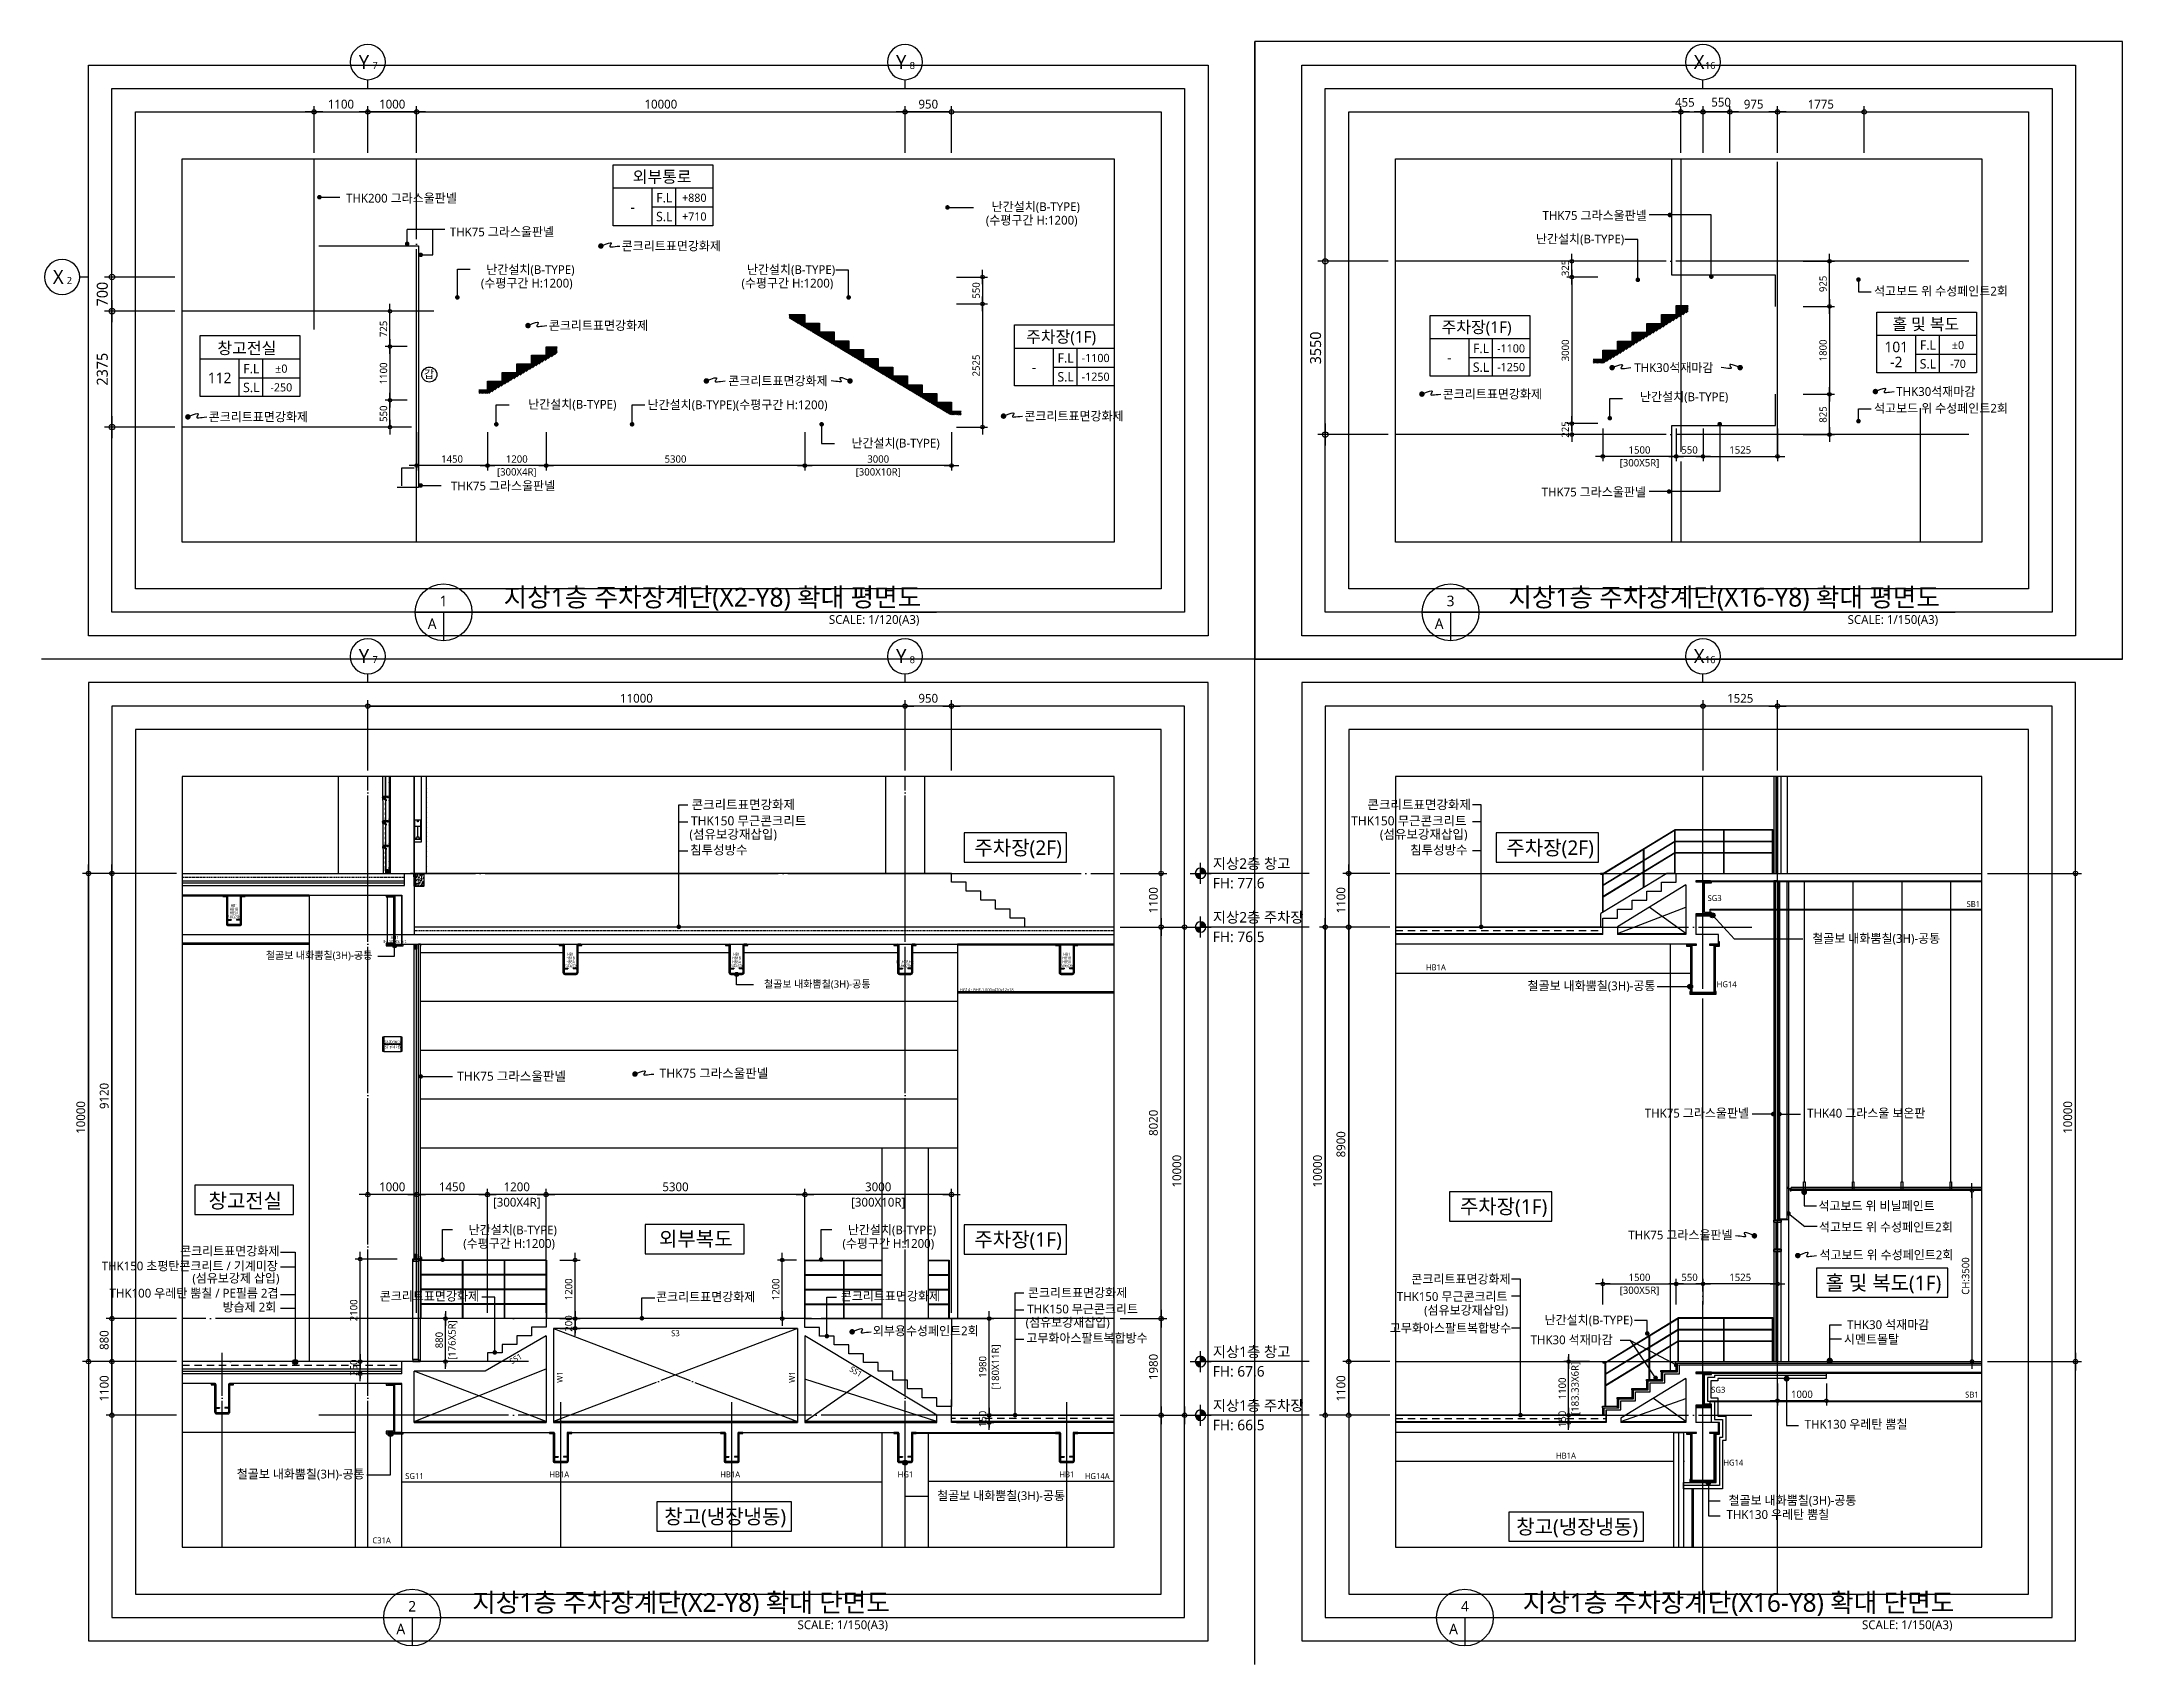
# Model space of a CAD drawing. Header units: millimetres. Extents: x 13515 to 183937, y -33900 to -660.
# Drawn here: x 75090 to 117690, y -33900 to -660 of the extents above; entities that cross this region are included whole.
import ezdxf
from ezdxf.enums import TextEntityAlignment as Align

# ---------------------------------------------------------------- set-up
doc = ezdxf.new("R2010")
doc.units = ezdxf.units.MM
doc.header["$LTSCALE"] = 100
doc.header["$MEASUREMENT"] = 0
doc.header["$PDSIZE"] = -10
for name, pattern in [('CEN', [62, 60, -1, 0, -1]), ('CONTIN', [0]), ('HID', [2.5, 1.5, -1]), ('HIDDEN', [2, 1, -1])]:
    doc.linetypes.add(name, pattern=pattern)
doc.layers.get('0').update_dxf_attribs({"linetype": 'CONTINUOUS'})
doc.layers.get('Defpoints').update_dxf_attribs({"color": 171, "linetype": 'CONTINUOUS'})
for name, color, linetype in [('02-COL', 2, 'CONTINUOUS'), ('5HAT', 5, 'CONTINUOUS'), ('8', 8, 'CONTINUOUS'), ('[0]', 255, 'CONTINUOUS'), ('A-외장판넬', 8, 'CONTINUOUS'), ('BOLT', 8, 'CONTINUOUS'), ('CEN', 1, 'CEN'), ('CEN(ST)', 1, 'CEN'), ('COL', 2, 'CONTINUOUS'), ('CON', 2, 'CONTINUOUS'), ('dockseal', 50, 'CONTINUOUS'), ('DOOR', 4, 'CONTINUOUS'), ('ELE-6', 8, 'CONTINUOUS'), ('ELE5', 7, 'CONTINUOUS'), ('ELE6', 8, 'CONTINUOUS'), ('ELE9', 9, 'CONTINUOUS'), ('FIN', 8, 'CONTINUOUS'), ('FIN(내화피복)', 8, 'CONTINUOUS'), ('FIN(패널-200글라스울)', 4, 'CONTINUOUS'), ('FIN(패널-T75 글라스울)', 6, 'CONTINUOUS'), ('FIN-2', 9, 'CONTINUOUS'), ('FOR', 4, 'CONTINUOUS'), ('HAT', 8, 'CONTINUOUS'), ('HF', 3, 'CONTINUOUS'), ('INS', 251, 'BATTING'), ('LED', 7, 'CONTINUOUS'), ('NDIM', 7, 'CONTINUOUS'), ('PANEL', 9, 'CONTINUOUS'), ('S-SBEAM-HF', 4, 'CONTINUOUS'), ('S-SGIRDER-HF', 3, 'CONTINUOUS'), ('SECTION$0$AA-WAXS-FRAM', 4, 'CONTINUOUS'), ('STEEL', 5, 'CONTINUOUS'), ('stl', 3, 'CONTINUOUS'), ('SYM', 7, 'CONTINUOUS'), ('SYM(AXIS)', 7, 'CONTINUOUS'), ('TEXT', 3, 'CONTINUOUS'), ('TEXT(AXIS)', 2, 'CONTINUOUS'), ('TEXT(MIN)', 7, 'CONTINUOUS'), ('TEXT(NOTE小)', 1, 'CONTINUOUS'), ('TEXT(노트)', 7, 'CONTINUOUS'), ('TEXT(실명)', 3, 'CONTINUOUS'), ('TEXT-기입', 6, 'CONTINUOUS'), ('TITLE', 7, 'CONTINUOUS'), ('WALL-석고보드', 7, 'CONTINUOUS'), ('WID', 7, 'CONTINUOUS'), ('wire-meshes', 1, 'CONTINUOUS'), ('XR-단면도$0$WAXS-FRAM', 4, 'CONTINUOUS'), ('XR-단면도$0$㈜SE&C 기둥', 2, 'CONTINUOUS'), ('방수', 8, 'HIDDEN'), ('스틸', 8, 'CONTINUOUS'), ('초평탄', 4, 'CONTINUOUS')]:
    doc.layers.add(name, color=color, linetype=linetype)
doc.styles.add('CGS', font='cgse', dxfattribs={"bigfont": 'cgs'})
doc.styles.add('TE', font='malgun_0.ttf')
doc.styles.add('나눔바른고딕', font='NanumBarunGothic.ttf')
doc.linetypes.add('BATTING', pattern='A,0.0001,-0.1,[134,ltypeshp.shx,S=0.1,R=0,X=-0.1,Y=0],-0.2,[134,ltypeshp.shx,S=0.1,R=180,X=0.1,Y=0],-0.1', length=0.4001)
doc.dimstyles.new('NDIM 1200', dxfattribs={"dimscale": 75, "dimtxt": 3, "dimasz": 1, "dimexe": 2, "dimexo": 2, "dimgap": 1, "dimtad": 1, "dimdec": 0, "dimdsep": 46, "dimtxsty": 'CGS', "dimblk": 'DOT0', "dimcen": 1, "dimdle": 8, "dimclrd": 256, "dimclre": 256, "dimclrt": 256, "dimadec": 0, "dimazin": 0, "dimtfac": 1, "dimtdec": 0, "dimtix": 1, "dimtmove": 2, "dimatfit": 3, "dimldrblk": 'DOT0', "dimfxl": 1, "dimtolj": 1, "dimtzin": 0, "dimlwd": -1, "dimlwe": -1, "dimarcsym": 0})

msp = doc.modelspace()

# ---------------------------------------------------------------- texts
at = {"layer": 'Defpoints', "style": 'TE'}
msp.add_text('HG14 : BHF-1,000x470x12x18', height=60, dxfattribs=at).set_placement((94440, -20081.8), align=Align.MIDDLE_CENTER)
at = {"layer": 'TEXT', "style": '나눔바른고딕'}
for s, p in [('지상1층 주차장계단(X2-Y8) 확대 평면도', (93097.8, -12041.6)), ('지상1층 주차장계단(X16-Y8) 확대 평면도', (113954.5, -12041.6)), ('지상1층 주차장계단(X2-Y8) 확대 단면도', (92455.7, -32631.6)), ('지상1층 주차장계단(X16-Y8) 확대 단면도', (114248.3, -32631.6))]:
    msp.add_text(s, height=384, dxfattribs=at).set_placement(p, align=Align.MIDDLE_RIGHT)
for s, p in [('1', (83318.3, -12117.3)), ('3', (103935.1, -12117.3)), ('A', (83085.6, -12582.7)), ('A', (103702.3, -12582.7)), ('2', (82676.2, -32707.3)), ('4', (104228.8, -32707.3)), ('A', (82443.5, -33172.7)), ('A', (103996.1, -33172.7))]:
    msp.add_text(s, height=216, dxfattribs=at).set_placement(p, align=Align.MIDDLE)
for s, p in [('SCALE: 1/120(A3)', (93060.2, -12408.2)), ('SCALE: 1/150(A3)', (113917, -12408.2)), ('SCALE: 1/150(A3)', (92418.1, -32998.2)), ('SCALE: 1/150(A3)', (114210.7, -32998.2))]:
    msp.add_text(s, height=180, dxfattribs=at).set_placement(p, align=Align.TOP_RIGHT)
at = {"layer": 'TEXT(AXIS)', "style": '나눔바른고딕'}
for s, height, p in [('Y', 288, (81689, -1077.6)), ('7', 144, (81916.5, -1149.6)), ('Y', 288, (92689, -1077.6)), ('8', 144, (92916.5, -1149.6)), ('X', 288, (109024.8, -1077.6)), ('16', 144, (109252.3, -1149.6)), ('X', 288, (75431, -5479.8)), ('2', 144, (75658.6, -5551.7)), ('Y', 288, (81689, -13247.6)), ('Y', 288, (92689, -13247.6)), ('X', 288, (109024.8, -13247.6)), ('7', 144, (81916.5, -13319.6)), ('8', 144, (92916.5, -13319.6)), ('16', 144, (109252.3, -13319.6))]:
    msp.add_text(s, height=height, dxfattribs=at).set_placement(p, align=Align.MIDDLE)
for s, p in [('지상2층 창고', (99067.2, -17496.7)), ('FH: 77.6', (99067.2, -17896.7)), ('지상2층 주차장', (99067.2, -18596.7)), ('FH: 76.5', (99067.2, -18996.7)), ('지상1층 창고', (99067.2, -27496.7)), ('FH: 67.6', (99067.2, -27896.7)), ('지상1층 주차장', (99067.2, -28596.7)), ('FH: 66.5', (99067.2, -28996.7))]:
    msp.add_text(s, height=216, dxfattribs=at).set_placement(p, align=Align.MIDDLE_LEFT)
at = {"layer": 'TEXT(MIN)', "style": '나눔바른고딕'}
for s, height, p in [('철골보 내화뿜칠(3H)-공통', 180, (113959.1, -19030.6)), ('철골보 내화뿜칠(3H)-공통', 150, (81861.6, -19375.5)), ('철골보 내화뿜칠(3H)-공통', 150, (92061.3, -19963.5)), ('THK30 석재마감', 180, (113735.7, -26941.5)), ('시멘트몰탈', 180, (113118.6, -27241.5)), ('THK130 우레탄 뿜칠', 180, (113288.9, -28980.6)), ('철골보 내화뿜칠(3H)-공통', 180, (81702.5, -30001.4, 0)), ('철골보 내화뿜칠(3H)-공통', 180, (96042.3, -30443.1, 0)), ('철골보 내화뿜칠(3H)-공통', 180, (112245.7, -30540.1)), ('THK130 우레탄 뿜칠', 180, (111687.6, -30830.1))]:
    msp.add_text(s, height=height, dxfattribs=at).set_placement(p, align=Align.MIDDLE_RIGHT)
msp.add_text('철골보 내화뿜칠(3H)-공통', height=180, rotation=360, dxfattribs=at).set_placement((108130.2, -20000.6), align=Align.MIDDLE_RIGHT)
at = {"layer": 'TEXT(노트)', "style": '나눔바른고딕'}
for s, height, p in [('THK200 그라스울판넬', 180, (83590.6, -3867.7)), ('(수평구간 H:1200)', 180, (96299.6, -4318.7)), ('난간설치(B-TYPE)', 180, (96348.1, -4041.6)), ('THK75 그라스울판넬', 180, (107951.3, -4221.4)), ('THK75 그라스울판넬', 180, (85580.9, -4558.3)), ('난간설치(B-TYPE)', 180, (107490.5, -4703.8)), ('(수평구간 H:1200)', 180, (85961.7, -5607.3)), ('난간설치(B-TYPE)', 180, (86001.1, -5330.2)), ('(수평구간 H:1200)', 180, (91297.1, -5607.3)), ('난간설치(B-TYPE)', 180, (91336.5, -5330.2)), ('난간설치(B-TYPE)', 180, (86858.7, -8089.2)), ('난간설치(B-TYPE)', 180, (109622, -7936)), ('난간설치(B-TYPE)', 180, (93477.4, -8885.3)), ('THK75 그라스울판넬', 180, (85604.4, -9761.3)), ('THK75 그라스울판넬', 180, (107935.3, -9885.9)), ('THK75 그라스울판넬', 187.5, (89965.5, -21790.6)), ('THK75 그라스울판넬', 187.5, (85822.3, -21850.7)), ('THK75 그라스울판넬', 180, (110045.9, -22609.5)), ('THK40 그라스울 보온판', 180, (113656.6, -22609.5)), ('난간설치(B-TYPE)', 180, (85639.4, -25000.5)), ('난간설치(B-TYPE)', 180, (93403.1, -25000.5)), ('THK75 그라스울판넬', 180, (109708.7, -25103.4)), ('콘크리트표면강화제', 180, (79958.6, -25433.8)), ('(수평구간 H:1200)', 180, (85600, -25277.6)), ('(수평구간 H:1200)', 180, (93363.7, -25277.6)), ('THK150 초평탄콘크리트 / 기계미장', 180, (79927, -25739.2)), ('(섬유보강제 삽입)', 180, (79958.6, -25990.1)), ('THK100 우레탄 뿜칠 / PE필름 2겹', 180, (79939.5, -26295.7)), ('방습제 2회', 180, (79893.3, -26582)), ('난간설치(B-TYPE)', 180, (107667.8, -26845.5))]:
    msp.add_text(s, height=height, dxfattribs=at).set_placement(p, align=Align.MIDDLE_RIGHT)
for s, height, p in [('콘크리트표면강화제', 180, (86965.8, -4847)), ('석고보드 위 수성페인트2회', 180, (112605.6, -5771.2)), ('콘크리트표면강화제', 180, (85474.2, -6476.3)), ('THK30석재마감', 180, (107696.7, -7338.6)), ('콘크리트표면강화제', 180, (89148.6, -7610.6)), ('난간설치(B-TYPE)(수평구간 H:1200)', 180, (87495.1, -8099)), ('콘크리트표면강화제', 180, (103775.2, -7880.6)), ('석고보드 위 수성페인트2회', 180, (112605.6, -8171.2)), ('THK30석재마감', 180, (113059.5, -7828.1)), ('콘크리트표면강화제', 180, (78511, -8347.1)), ('콘크리트표면강화제', 180, (95209.6, -8331.2)), ('콘크리트표면강화제', 187.5, (88398.2, -16288)), ('콘크리트표면강화제', 187.5, (102235.1, -16288)), ('THK150 무근콘크리트', 187.5, (88385, -16620.6)), ('THK150 무근콘크리트', 187.5, (101901.6, -16620.6)), ('(섬유보강재삽입)', 187.5, (88351.6, -16895.2)), ('(섬유보강재삽입)', 187.5, (102489.2, -16895.2)), ('침투성방수', 187.5, (88365.4, -17216.7)), ('침투성방수', 187.5, (103106.2, -17216.7)), ('SG3', 120, (109196.7, -18204.4)), ('SB1', 120, (114499.7, -18325.1)), ('HB1A', 120, (103431.8, -19621.6)), ('HG14', 120, (109384.8, -19968.3)), ('석고보드 위 비닐페인트', 180, (111467.7, -24507.2)), ('석고보드 위 비닐페인트', 180, (111467.7, -24509.2)), ('석고보드 위 수성페인트2회', 180, (111477, -24943.3)), ('석고보드 위 수성페인트2회', 180, (111489, -25512.4)), ('콘크리트표면강화제', 180, (103131.5, -26008.4)), ('콘크리트표면강화제', 180, (82012.9, -26358.5)), ('콘크리트표면강화제', 180, (87668.6, -26371.5)), ('콘크리트표면강화제', 180, (91450.6, -26356.7)), ('콘크리트표면강화제', 180, (95282.9, -26288)), ('THK150 무근콘크리트', 180, (102835.4, -26365.3)), ('(섬유보강재삽입)', 180, (95236.2, -26895.2)), ('THK150 무근콘크리트', 180, (95269.6, -26620.6)), ('(섬유보강재삽입)', 180, (103394.5, -26645.9)), ('S3', 120, (87979.1, -27117)), ('외부용수성페인트2회', 180, (92107.5, -27069)), ('고무화아스팔트복합방수', 180, (95250, -27216.7)), ('고무화아스팔트복합방수', 180, (102691.7, -27012.1)), ('THK30 석재마감', 180, (105574.7, -27252.2)), ('SG3', 120, (109271.6, -28274.1)), ('SB1', 120, (114471.2, -28373.8)), ('HB1A', 120, (106095.5, -29623.2)), ('HG14', 120, (109520, -29766.2)), ('SG11', 120, (82535.2, -30042)), ('HB1A', 120, (85484.3, -30008)), ('HB1A', 120, (88984.3, -30008)), ('HG1', 120, (92616.8, -30008)), ('HB1', 120, (95926.8, -30008)), ('HG14A', 120, (96446.6, -30042.6)), ('C31A', 120, (81861.5, -31359.7))]:
    msp.add_text(s, height=height, dxfattribs=at).set_placement(p, align=Align.MIDDLE_LEFT)
for s, rotation, p in [('SS1', 30.39873, (84685.1, -27706.2)), ('W1', 90, (85698.4, -28131.9)), ('W1', 90, (90452.7, -28131.9)), ('SS1', 329.18155, (91650, -27834.5))]:
    msp.add_text(s, height=120, rotation=rotation, dxfattribs=at).set_placement(p, align=Align.MIDDLE_LEFT)
at = {"layer": 'TEXT(실명)', "style": '나눔바른고딕'}
for s, height, p in [('외부통로', 240, (87793.8, -3426)), ('주차장(1F)', 240, (104468.3, -6521)), ('홀 및 복도', 240, (113665.2, -6443.1)), ('창고전실', 240, (79291.4, -6935.6)), ('주차장(1F)', 240, (95963, -6717.4)), ('주차장(2F)', 300, (95082.3, -17185.7)), ('주차장(2F)', 300, (105974.7, -17185.7)), ('창고전실', 300, (79259.9, -24399.8)), ('주차장(1F)', 300, (105021, -24535)), ('외부복도', 300, (88483.2, -25179.6)), ('주차장(1F)', 300, (95082.3, -25210.8)), ('홀 및 복도(1F)', 300, (112797.5, -26096.6)), ('창고(냉장냉동)', 300, (89085.1, -30886.3)), ('창고(냉장냉동)', 300, (106527.3, -31094.1))]:
    msp.add_text(s, height=height, dxfattribs=at).set_placement(p, align=Align.MIDDLE)
at = {"layer": 'TEXT-기입', "style": '나눔바른고딕'}
for s, height, p in [('+880', 168, (88452.9, -3858.6)), ('-', 216, (87189.2, -4047)), ('+710', 168, (88452.9, -4242.6)), ('101', 216, (113060.6, -6914.5)), ('±0', 168, (114324.3, -6875.7)), ('-1100', 168, (96669.7, -7140.5)), ('-', 216, (103911.4, -7132.4)), ('-1100', 168, (105175, -6944)), ('-1250', 168, (105175.2, -7327.3)), ('-2', 216, (113060.6, -7222.7)), ('-70', 168, (114324.5, -7259)), ('112', 216, (78734.4, -7547.1)), ('-250', 168, (79998.3, -7742)), ('±0', 168, (79998.1, -7358.7)), ('-', 216, (95406, -7328.9)), ('-1250', 168, (96669.9, -7523.8))]:
    msp.add_text(s, height=height, dxfattribs=at).set_placement(p, align=Align.MIDDLE)

# ---------------------------------------------------------------- blocks, each defined once
blk = doc.blocks.new('A$C2F20087E')
at = {"layer": 'SYM(AXIS)'}
blk.add_line((600, 0), (600, 300), dxfattribs=at)
blk.add_circle((600, 900), 600, dxfattribs=at)
blk = doc.blocks.new('DOT0')
blk.add_line((-3, 0), (3, 0))
at = {"color": 6}
blk.add_circle((0, 0), 0.75, dxfattribs=at)
blk = doc.blocks.new('*D347')
at = {"layer": 'Defpoints', "color": 0, "ltscale": 0.4, "transparency": 16777216}
for p in [(109104, -2100), (108649, -3060), (109104, -3060)]:
    blk.add_point(p, dxfattribs=at)
at = {"layer": 'NDIM', "ltscale": 0.4, "transparency": 16777216}
for p, q in [((108649, -2940), (108649, -1980)), ((108709, -2100), (109044, -2100)), ((109104, -2940), (109104, -1980))]:
    blk.add_line(p, q, dxfattribs=at)
at = {"layer": 'NDIM', "ltscale": 0.4, "transparency": 16777216, "xscale": 60, "yscale": 60, "zscale": 60, "rotation": 180}
blk.add_blockref('DOT0', (108649, -2100), dxfattribs=at)
at = {"layer": 'NDIM', "ltscale": 0.4, "transparency": 16777216, "xscale": 60, "yscale": 60, "zscale": 60}
blk.add_blockref('DOT0', (109104, -2100), dxfattribs=at)
at = {"layer": 'NDIM', "ltscale": 0.4, "transparency": 16777216, "insert": (108732, -1905), "char_height": 180, "attachment_point": 5, "style": '나눔바른고딕'}
blk.add_mtext('\\A1;455', dxfattribs=at)
blk = doc.blocks.new('*D348')
at = {"layer": 'Defpoints', "color": 0, "ltscale": 0.4, "transparency": 16777216}
for p in [(109104, -2100), (109104, -3060), (109654, -3060)]:
    blk.add_point(p, dxfattribs=at)
at = {"layer": 'NDIM', "ltscale": 0.4, "transparency": 16777216}
for p, q in [((109104, -2940), (109104, -1980)), ((109594, -2100), (109164, -2100)), ((109654, -2940), (109654, -1980))]:
    blk.add_line(p, q, dxfattribs=at)
at = {"layer": 'NDIM', "ltscale": 0.4, "transparency": 16777216, "xscale": 60, "yscale": 60, "zscale": 60, "rotation": 180}
blk.add_blockref('DOT0', (109104, -2100), dxfattribs=at)
at = {"layer": 'NDIM', "ltscale": 0.4, "transparency": 16777216, "xscale": 60, "yscale": 60, "zscale": 60}
blk.add_blockref('DOT0', (109654, -2100), dxfattribs=at)
at = {"layer": 'NDIM', "ltscale": 0.4, "transparency": 16777216, "insert": (109475, -1903), "char_height": 180, "attachment_point": 5, "style": '나눔바른고딕'}
blk.add_mtext('\\A1;550', dxfattribs=at)
blk = doc.blocks.new('*D349')
at = {"layer": 'Defpoints', "color": 0, "ltscale": 0.4, "transparency": 16777216}
for p in [(110629, -2100), (109654, -3060), (110629, -3060)]:
    blk.add_point(p, dxfattribs=at)
at = {"layer": 'NDIM', "ltscale": 0.4, "transparency": 16777216}
for p, q in [((109654, -2940), (109654, -1980)), ((109714, -2100), (110569, -2100)), ((110629, -2940), (110629, -1980))]:
    blk.add_line(p, q, dxfattribs=at)
at = {"layer": 'NDIM', "ltscale": 0.4, "transparency": 16777216, "xscale": 60, "yscale": 60, "zscale": 60, "rotation": 180}
blk.add_blockref('DOT0', (109654, -2100), dxfattribs=at)
at = {"layer": 'NDIM', "ltscale": 0.4, "transparency": 16777216, "xscale": 60, "yscale": 60, "zscale": 60}
blk.add_blockref('DOT0', (110629, -2100), dxfattribs=at)
at = {"layer": 'NDIM', "ltscale": 0.4, "transparency": 16777216, "insert": (110141, -1943), "char_height": 180, "attachment_point": 5, "style": '나눔바른고딕'}
blk.add_mtext('\\A1;975', dxfattribs=at)
blk = doc.blocks.new('*D350')
at = {"layer": 'Defpoints', "color": 0, "ltscale": 0.4, "transparency": 16777216}
for p in [(101370, -5160), (102810, -5160), (102810, -8710)]:
    blk.add_point(p, dxfattribs=at)
at = {"layer": 'NDIM', "ltscale": 0.4, "transparency": 16777216}
for p, q in [((102660, -5160), (101220, -5160)), ((101370, -8635), (101370, -5235)), ((102660, -8710), (101220, -8710))]:
    blk.add_line(p, q, dxfattribs=at)
at = {"layer": 'NDIM', "ltscale": 0.4, "transparency": 16777216, "xscale": 75, "yscale": 75, "zscale": 75}
for p, rotation in [((101370, -5160), 90), ((101370, -8710), 270)]:
    blk.add_blockref('DOT0', p, dxfattribs=dict(at, rotation=rotation))
at = {"layer": 'NDIM', "ltscale": 0.4, "transparency": 16777216, "insert": (101173, -6935), "char_height": 225, "attachment_point": 5, "rotation": 90, "style": '나눔바른고딕'}
blk.add_mtext('\\A1;3550', dxfattribs=at)
blk = doc.blocks.new('*D351')
at = {"layer": 'Defpoints', "color": 0, "ltscale": 0.4, "transparency": 16777216}
for p in [(107054, -5485), (106418, -8485), (107054, -8485)]:
    blk.add_point(p, dxfattribs=at)
at = {"layer": 'NDIM', "ltscale": 0.4, "transparency": 16777216}
for p, q in [((106954, -5485), (106318, -5485)), ((106418, -5535), (106418, -8435)), ((106954, -8485), (106318, -8485))]:
    blk.add_line(p, q, dxfattribs=at)
at = {"layer": 'NDIM', "ltscale": 0.4, "transparency": 16777216, "xscale": 50, "yscale": 50, "zscale": 50}
for p, rotation in [((106418, -5485), 90), ((106418, -8485), 270)]:
    blk.add_blockref('DOT0', p, dxfattribs=dict(at, rotation=rotation))
at = {"layer": 'NDIM', "ltscale": 0.4, "transparency": 16777216, "insert": (106286, -6985), "char_height": 150, "attachment_point": 5, "rotation": 90, "style": '나눔바른고딕'}
blk.add_mtext('\\A1;3000', dxfattribs=at)
blk = doc.blocks.new('*D352')
at = {"layer": 'Defpoints', "color": 0, "ltscale": 0.4, "transparency": 16777216}
for p in [(106418, -5160), (107054, -5160), (107054, -5485)]:
    blk.add_point(p, dxfattribs=at)
at = {"layer": 'NDIM', "ltscale": 0.4, "transparency": 16777216}
for p, q in [((106954, -5160), (106318, -5160)), ((106954, -5485), (106318, -5485)), ((106418, -5435), (106418, -5210))]:
    blk.add_line(p, q, dxfattribs=at)
at = {"layer": 'NDIM', "ltscale": 0.4, "transparency": 16777216, "xscale": 50, "yscale": 50, "zscale": 50}
for p, rotation in [((106418, -5160), 90), ((106418, -5485), 270)]:
    blk.add_blockref('DOT0', p, dxfattribs=dict(at, rotation=rotation))
at = {"layer": 'NDIM', "ltscale": 0.4, "transparency": 16777216, "insert": (106286, -5296), "char_height": 150, "attachment_point": 5, "rotation": 90, "style": '나눔바른고딕'}
blk.add_mtext('\\A1;325', dxfattribs=at)
blk = doc.blocks.new('*D353')
at = {"layer": 'Defpoints', "color": 0, "ltscale": 0.4, "transparency": 16777216}
for p in [(107054, -8485), (106418, -8710), (107054, -8710)]:
    blk.add_point(p, dxfattribs=at)
at = {"layer": 'NDIM', "ltscale": 0.4, "transparency": 16777216}
for p, q in [((106954, -8485), (106318, -8485)), ((106954, -8710), (106318, -8710)), ((106418, -8535), (106418, -8660))]:
    blk.add_line(p, q, dxfattribs=at)
at = {"layer": 'NDIM', "ltscale": 0.4, "transparency": 16777216, "xscale": 50, "yscale": 50, "zscale": 50}
for p, rotation in [((106418, -8485), 90), ((106418, -8710), 270)]:
    blk.add_blockref('DOT0', p, dxfattribs=dict(at, rotation=rotation))
at = {"layer": 'NDIM', "ltscale": 0.4, "transparency": 16777216, "insert": (106286, -8605), "char_height": 150, "attachment_point": 5, "rotation": 90, "style": '나눔바른고딕'}
blk.add_mtext('\\A1;225', dxfattribs=at)
blk = doc.blocks.new('*D344')
at = {"layer": 'Defpoints', "color": 0, "ltscale": 0.4, "transparency": 16777216}
for p in [(108554, -8485), (109104, -8485), (108554, -9156)]:
    blk.add_point(p, dxfattribs=at)
at = {"layer": 'NDIM', "ltscale": 0.4, "transparency": 16777216}
for p, q in [((108554, -8585), (108554, -9256)), ((109104, -8585), (109104, -9256)), ((109054, -9156), (108604, -9156))]:
    blk.add_line(p, q, dxfattribs=at)
at = {"layer": 'NDIM', "ltscale": 0.4, "transparency": 16777216, "xscale": 50, "yscale": 50, "zscale": 50, "rotation": 180}
blk.add_blockref('DOT0', (108554, -9156), dxfattribs=at)
at = {"layer": 'NDIM', "ltscale": 0.4, "transparency": 16777216, "xscale": 50, "yscale": 50, "zscale": 50}
blk.add_blockref('DOT0', (109104, -9156), dxfattribs=at)
at = {"layer": 'NDIM', "ltscale": 0.4, "transparency": 16777216, "insert": (108829, -9025), "char_height": 150, "attachment_point": 5, "style": '나눔바른고딕'}
blk.add_mtext('\\A1;550', dxfattribs=at)
blk = doc.blocks.new('*D345')
at = {"layer": 'Defpoints', "color": 0, "ltscale": 0.4, "transparency": 16777216}
for p in [(107054, -8485), (108554, -8485), (107054, -9156)]:
    blk.add_point(p, dxfattribs=at)
at = {"layer": 'NDIM', "ltscale": 0.4, "transparency": 16777216}
for p, q in [((107054, -8585), (107054, -9256)), ((108554, -8585), (108554, -9256)), ((108504, -9156), (107104, -9156))]:
    blk.add_line(p, q, dxfattribs=at)
at = {"layer": 'NDIM', "ltscale": 0.4, "transparency": 16777216, "xscale": 50, "yscale": 50, "zscale": 50, "rotation": 180}
blk.add_blockref('DOT0', (107054, -9156), dxfattribs=at)
at = {"layer": 'NDIM', "ltscale": 0.4, "transparency": 16777216, "xscale": 50, "yscale": 50, "zscale": 50}
blk.add_blockref('DOT0', (108554, -9156), dxfattribs=at)
at = {"layer": 'NDIM', "ltscale": 0.4, "transparency": 16777216, "char_height": 150, "attachment_point": 5, "style": '나눔바른고딕'}
for s, insert in [('\\A1;[300X5R]', (107804, -9304)), ('\\A1;1500', (107804, -9025))]:
    blk.add_mtext(s, dxfattribs=dict(at, insert=insert))
blk = doc.blocks.new('*D346')
at = {"layer": 'Defpoints', "color": 0, "ltscale": 0.4, "transparency": 16777216}
for p in [(112404, -2100), (110629, -3060), (112404, -3060)]:
    blk.add_point(p, dxfattribs=at)
at = {"layer": 'NDIM', "ltscale": 0.4, "transparency": 16777216}
for p, q in [((110629, -2940), (110629, -1980)), ((110689, -2100), (112344, -2100)), ((112404, -2940), (112404, -1980))]:
    blk.add_line(p, q, dxfattribs=at)
at = {"layer": 'NDIM', "ltscale": 0.4, "transparency": 16777216, "xscale": 60, "yscale": 60, "zscale": 60, "rotation": 180}
blk.add_blockref('DOT0', (110629, -2100), dxfattribs=at)
at = {"layer": 'NDIM', "ltscale": 0.4, "transparency": 16777216, "xscale": 60, "yscale": 60, "zscale": 60}
blk.add_blockref('DOT0', (112404, -2100), dxfattribs=at)
at = {"layer": 'NDIM', "ltscale": 0.4, "transparency": 16777216, "insert": (111516, -1944), "char_height": 180, "attachment_point": 5, "style": '나눔바른고딕'}
blk.add_mtext('\\A1;1775', dxfattribs=at)
blk = doc.blocks.new('A$C51E23882')
at = {"layer": 'TITLE'}
blk.add_lwpolyline([(8500, 0), (0, 0), (0, 5200), (8500, 5200)], close=True, dxfattribs=at)
for points in [[(8500, 3200), (0, 3200)], [(3300, 3200), (3300, 0)], [(5300, 3200), (5300, 0)], [(3300, 1600), (8500, 1600)]]:
    blk.add_lwpolyline(points, dxfattribs=at)
at = {"layer": 'TITLE', "style": '나눔바른고딕'}
for s, p in [('F.L', (4352, 2378)), ('S.L', (4352, 778))]:
    blk.add_text(s, height=800, dxfattribs=at).set_placement(p, align=Align.MIDDLE)
blk = doc.blocks.new('*D340')
at = {"layer": 'Defpoints', "color": 0, "ltscale": 0.4, "transparency": 16777216}
for p in [(111057, -6085), (111057, -7885), (111693, -7885)]:
    blk.add_point(p, dxfattribs=at)
at = {"layer": 'NDIM', "ltscale": 0.4, "transparency": 16777216}
for p, q in [((111157, -6085), (111793, -6085)), ((111693, -6135), (111693, -7835)), ((111157, -7885), (111793, -7885))]:
    blk.add_line(p, q, dxfattribs=at)
at = {"layer": 'NDIM', "ltscale": 0.4, "transparency": 16777216, "xscale": 50, "yscale": 50, "zscale": 50}
for p, rotation in [((111693, -6085), 90), ((111693, -7885), 270)]:
    blk.add_blockref('DOT0', p, dxfattribs=dict(at, rotation=rotation))
at = {"layer": 'NDIM', "ltscale": 0.4, "transparency": 16777216, "insert": (111562, -6985), "char_height": 150, "attachment_point": 5, "rotation": 90, "style": '나눔바른고딕'}
blk.add_mtext('\\A1;1800', dxfattribs=at)
blk = doc.blocks.new('*D341')
at = {"layer": 'Defpoints', "color": 0, "ltscale": 0.4, "transparency": 16777216}
for p in [(111057, -7885), (111693, -7885), (111057, -8710)]:
    blk.add_point(p, dxfattribs=at)
at = {"layer": 'NDIM', "ltscale": 0.4, "transparency": 16777216}
for p, q in [((111157, -7885), (111793, -7885)), ((111693, -8660), (111693, -7935)), ((111157, -8710), (111793, -8710))]:
    blk.add_line(p, q, dxfattribs=at)
at = {"layer": 'NDIM', "ltscale": 0.4, "transparency": 16777216, "xscale": 50, "yscale": 50, "zscale": 50}
for p, rotation in [((111693, -7885), 90), ((111693, -8710), 270)]:
    blk.add_blockref('DOT0', p, dxfattribs=dict(at, rotation=rotation))
at = {"layer": 'NDIM', "ltscale": 0.4, "transparency": 16777216, "insert": (111562, -8298), "char_height": 150, "attachment_point": 5, "rotation": 90, "style": '나눔바른고딕'}
blk.add_mtext('\\A1;825', dxfattribs=at)
blk = doc.blocks.new('*D342')
at = {"layer": 'Defpoints', "color": 0, "ltscale": 0.4, "transparency": 16777216}
for p in [(111057, -5160), (111693, -5160), (111057, -6085)]:
    blk.add_point(p, dxfattribs=at)
at = {"layer": 'NDIM', "ltscale": 0.4, "transparency": 16777216}
for p, q in [((111157, -5160), (111793, -5160)), ((111693, -6035), (111693, -5210)), ((111157, -6085), (111793, -6085))]:
    blk.add_line(p, q, dxfattribs=at)
at = {"layer": 'NDIM', "ltscale": 0.4, "transparency": 16777216, "xscale": 50, "yscale": 50, "zscale": 50}
for p, rotation in [((111693, -5160), 90), ((111693, -6085), 270)]:
    blk.add_blockref('DOT0', p, dxfattribs=dict(at, rotation=rotation))
at = {"layer": 'NDIM', "ltscale": 0.4, "transparency": 16777216, "insert": (111562, -5623), "char_height": 150, "attachment_point": 5, "rotation": 90, "style": '나눔바른고딕'}
blk.add_mtext('\\A1;925', dxfattribs=at)
blk = doc.blocks.new('*D343')
at = {"layer": 'Defpoints', "color": 0, "ltscale": 0.4, "transparency": 16777216}
for p in [(109104, -8485), (110629, -8485), (110629, -9156)]:
    blk.add_point(p, dxfattribs=at)
at = {"layer": 'NDIM', "ltscale": 0.4, "transparency": 16777216}
for p, q in [((109104, -8585), (109104, -9256)), ((110629, -8585), (110629, -9256)), ((109154, -9156), (110579, -9156))]:
    blk.add_line(p, q, dxfattribs=at)
at = {"layer": 'NDIM', "ltscale": 0.4, "transparency": 16777216, "xscale": 50, "yscale": 50, "zscale": 50, "rotation": 180}
blk.add_blockref('DOT0', (109104, -9156), dxfattribs=at)
at = {"layer": 'NDIM', "ltscale": 0.4, "transparency": 16777216, "xscale": 50, "yscale": 50, "zscale": 50}
blk.add_blockref('DOT0', (110629, -9156), dxfattribs=at)
at = {"layer": 'NDIM', "ltscale": 0.4, "transparency": 16777216, "insert": (109866, -9025), "char_height": 150, "attachment_point": 5, "style": '나눔바른고딕'}
blk.add_mtext('\\A1;1525', dxfattribs=at)
blk = doc.blocks.new('*D360')
at = {"layer": 'Defpoints', "color": 0, "ltscale": 0.4, "transparency": 16777216}
for p in [(92768, -2100), (82768, -3060), (92768, -3060)]:
    blk.add_point(p, dxfattribs=at)
at = {"layer": 'NDIM', "ltscale": 0.4, "transparency": 16777216}
for p, q in [((82768, -2940), (82768, -1980)), ((82828, -2100), (92708, -2100)), ((92768, -2940), (92768, -1980))]:
    blk.add_line(p, q, dxfattribs=at)
at = {"layer": 'NDIM', "ltscale": 0.4, "transparency": 16777216, "xscale": 60, "yscale": 60, "zscale": 60, "rotation": 180}
blk.add_blockref('DOT0', (82768, -2100), dxfattribs=at)
at = {"layer": 'NDIM', "ltscale": 0.4, "transparency": 16777216, "xscale": 60, "yscale": 60, "zscale": 60}
blk.add_blockref('DOT0', (92768, -2100), dxfattribs=at)
at = {"layer": 'NDIM', "ltscale": 0.4, "transparency": 16777216, "insert": (87768, -1942), "char_height": 180, "attachment_point": 5, "style": '나눔바른고딕'}
blk.add_mtext('\\A1;10000', dxfattribs=at)
blk = doc.blocks.new('*D361')
at = {"layer": 'Defpoints', "color": 0, "ltscale": 0.4, "transparency": 16777216}
for p in [(81768, -2100), (80668, -3060), (81768, -3060)]:
    blk.add_point(p, dxfattribs=at)
at = {"layer": 'NDIM', "ltscale": 0.4, "transparency": 16777216}
for p, q in [((80668, -2940), (80668, -1980)), ((80728, -2100), (81708, -2100)), ((81768, -2940), (81768, -1980))]:
    blk.add_line(p, q, dxfattribs=at)
at = {"layer": 'NDIM', "ltscale": 0.4, "transparency": 16777216, "xscale": 60, "yscale": 60, "zscale": 60, "rotation": 180}
blk.add_blockref('DOT0', (80668, -2100), dxfattribs=at)
at = {"layer": 'NDIM', "ltscale": 0.4, "transparency": 16777216, "xscale": 60, "yscale": 60, "zscale": 60}
blk.add_blockref('DOT0', (81768, -2100), dxfattribs=at)
at = {"layer": 'NDIM', "ltscale": 0.4, "transparency": 16777216, "insert": (81218, -1942), "char_height": 180, "attachment_point": 5, "style": '나눔바른고딕'}
blk.add_mtext('\\A1;1100', dxfattribs=at)
blk = doc.blocks.new('*D362')
at = {"layer": 'Defpoints', "color": 0, "ltscale": 0.4, "transparency": 16777216}
for p in [(92768, -2100), (92768, -3060), (93718, -3060)]:
    blk.add_point(p, dxfattribs=at)
at = {"layer": 'NDIM', "ltscale": 0.4, "transparency": 16777216}
for p, q in [((92768, -2940), (92768, -1980)), ((93658, -2100), (92828, -2100)), ((93718, -2940), (93718, -1980))]:
    blk.add_line(p, q, dxfattribs=at)
at = {"layer": 'NDIM', "ltscale": 0.4, "transparency": 16777216, "xscale": 60, "yscale": 60, "zscale": 60, "rotation": 180}
blk.add_blockref('DOT0', (92768, -2100), dxfattribs=at)
at = {"layer": 'NDIM', "ltscale": 0.4, "transparency": 16777216, "xscale": 60, "yscale": 60, "zscale": 60}
blk.add_blockref('DOT0', (93718, -2100), dxfattribs=at)
at = {"layer": 'NDIM', "ltscale": 0.4, "transparency": 16777216, "insert": (93243, -1942), "char_height": 180, "attachment_point": 5, "style": '나눔바른고딕'}
blk.add_mtext('\\A1;950', dxfattribs=at)
blk = doc.blocks.new('*D363')
at = {"layer": 'Defpoints', "color": 0, "ltscale": 0.4, "transparency": 16777216}
for p in [(76530, -6182), (77970, -6182), (77970, -8557)]:
    blk.add_point(p, dxfattribs=at)
at = {"layer": 'NDIM', "ltscale": 0.4, "transparency": 16777216}
for p, q in [((77820, -6182), (76380, -6182)), ((76530, -8482), (76530, -6257)), ((77820, -8557), (76380, -8557))]:
    blk.add_line(p, q, dxfattribs=at)
at = {"layer": 'NDIM', "ltscale": 0.4, "transparency": 16777216, "xscale": 75, "yscale": 75, "zscale": 75}
for p, rotation in [((76530, -6182), 90), ((76530, -8557), 270)]:
    blk.add_blockref('DOT0', p, dxfattribs=dict(at, rotation=rotation))
at = {"layer": 'NDIM', "ltscale": 0.4, "transparency": 16777216, "insert": (76333, -7370), "char_height": 225, "attachment_point": 5, "rotation": 90, "style": '나눔바른고딕'}
blk.add_mtext('\\A1;2375', dxfattribs=at)
blk = doc.blocks.new('*D364')
at = {"layer": 'Defpoints', "color": 0, "ltscale": 0.4, "transparency": 16777216}
for p in [(90718, -8557), (93718, -8557), (90718, -9343)]:
    blk.add_point(p, dxfattribs=at)
at = {"layer": 'NDIM', "ltscale": 0.4, "transparency": 16777216}
for p, q in [((90718, -8657), (90718, -9443)), ((93718, -8657), (93718, -9443)), ((93668, -9343), (90768, -9343))]:
    blk.add_line(p, q, dxfattribs=at)
at = {"layer": 'NDIM', "ltscale": 0.4, "transparency": 16777216, "xscale": 50, "yscale": 50, "zscale": 50, "rotation": 180}
blk.add_blockref('DOT0', (90718, -9343), dxfattribs=at)
at = {"layer": 'NDIM', "ltscale": 0.4, "transparency": 16777216, "xscale": 50, "yscale": 50, "zscale": 50}
blk.add_blockref('DOT0', (93718, -9343), dxfattribs=at)
at = {"layer": 'NDIM', "ltscale": 0.4, "transparency": 16777216, "char_height": 150, "attachment_point": 5, "style": '나눔바른고딕'}
for s, insert in [('\\A1;3000', (92218, -9211)), ('\\A1;[300X10R]', (92218, -9490))]:
    blk.add_mtext(s, dxfattribs=dict(at, insert=insert))
blk = doc.blocks.new('*D365')
at = {"layer": 'Defpoints', "color": 0, "ltscale": 0.4, "transparency": 16777216}
for p in [(85418, -8557), (90718, -8557), (85418, -9343)]:
    blk.add_point(p, dxfattribs=at)
at = {"layer": 'NDIM', "ltscale": 0.4, "transparency": 16777216}
for p, q in [((85418, -8657), (85418, -9443)), ((90718, -8657), (90718, -9443)), ((90668, -9343), (85468, -9343))]:
    blk.add_line(p, q, dxfattribs=at)
at = {"layer": 'NDIM', "ltscale": 0.4, "transparency": 16777216, "xscale": 50, "yscale": 50, "zscale": 50, "rotation": 180}
blk.add_blockref('DOT0', (85418, -9343), dxfattribs=at)
at = {"layer": 'NDIM', "ltscale": 0.4, "transparency": 16777216, "xscale": 50, "yscale": 50, "zscale": 50}
blk.add_blockref('DOT0', (90718, -9343), dxfattribs=at)
at = {"layer": 'NDIM', "ltscale": 0.4, "transparency": 16777216, "insert": (88068, -9211), "char_height": 150, "attachment_point": 5, "style": '나눔바른고딕'}
blk.add_mtext('\\A1;5300', dxfattribs=at)
blk = doc.blocks.new('*D366')
at = {"layer": 'Defpoints', "color": 0, "ltscale": 0.4, "transparency": 16777216}
for p in [(84218, -8557), (85418, -8557), (84218, -9343)]:
    blk.add_point(p, dxfattribs=at)
at = {"layer": 'NDIM', "ltscale": 0.4, "transparency": 16777216}
for p, q in [((84218, -8657), (84218, -9443)), ((85418, -8657), (85418, -9443)), ((85368, -9343), (84268, -9343))]:
    blk.add_line(p, q, dxfattribs=at)
at = {"layer": 'NDIM', "ltscale": 0.4, "transparency": 16777216, "xscale": 50, "yscale": 50, "zscale": 50, "rotation": 180}
blk.add_blockref('DOT0', (84218, -9343), dxfattribs=at)
at = {"layer": 'NDIM', "ltscale": 0.4, "transparency": 16777216, "xscale": 50, "yscale": 50, "zscale": 50}
blk.add_blockref('DOT0', (85418, -9343), dxfattribs=at)
at = {"layer": 'NDIM', "ltscale": 0.4, "transparency": 16777216, "char_height": 150, "attachment_point": 5, "style": '나눔바른고딕'}
for s, insert in [('\\A1;1200', (84818, -9211)), ('\\A1;[300X4R]', (84818, -9490))]:
    blk.add_mtext(s, dxfattribs=dict(at, insert=insert))
blk = doc.blocks.new('*D367')
at = {"layer": 'Defpoints', "color": 0, "ltscale": 0.4, "transparency": 16777216}
for p in [(93718, -5482), (93718, -6032), (94354, -6032)]:
    blk.add_point(p, dxfattribs=at)
at = {"layer": 'NDIM', "ltscale": 0.4, "transparency": 16777216}
for p, q in [((93818, -5482), (94454, -5482)), ((94354, -5532), (94354, -5982)), ((93818, -6032), (94454, -6032))]:
    blk.add_line(p, q, dxfattribs=at)
at = {"layer": 'NDIM', "ltscale": 0.4, "transparency": 16777216, "xscale": 50, "yscale": 50, "zscale": 50}
for p, rotation in [((94354, -5482), 90), ((94354, -6032), 270)]:
    blk.add_blockref('DOT0', p, dxfattribs=dict(at, rotation=rotation))
at = {"layer": 'NDIM', "ltscale": 0.4, "transparency": 16777216, "insert": (94223, -5757), "char_height": 150, "attachment_point": 5, "rotation": 90, "style": '나눔바른고딕'}
blk.add_mtext('\\A1;550', dxfattribs=at)
blk = doc.blocks.new('*D368')
at = {"layer": 'Defpoints', "color": 0, "ltscale": 0.4, "transparency": 16777216}
for p in [(93718, -6032), (93718, -8557), (94354, -8557)]:
    blk.add_point(p, dxfattribs=at)
at = {"layer": 'NDIM', "ltscale": 0.4, "transparency": 16777216}
for p, q in [((93818, -6032), (94454, -6032)), ((94354, -6082), (94354, -8507)), ((93818, -8557), (94454, -8557))]:
    blk.add_line(p, q, dxfattribs=at)
at = {"layer": 'NDIM', "ltscale": 0.4, "transparency": 16777216, "xscale": 50, "yscale": 50, "zscale": 50}
for p, rotation in [((94354, -6032), 90), ((94354, -8557), 270)]:
    blk.add_blockref('DOT0', p, dxfattribs=dict(at, rotation=rotation))
at = {"layer": 'NDIM', "ltscale": 0.4, "transparency": 16777216, "insert": (94223, -7295), "char_height": 150, "attachment_point": 5, "rotation": 90, "style": '나눔바른고딕'}
blk.add_mtext('\\A1;2525', dxfattribs=at)
blk = doc.blocks.new('갑종방화문표기')
at = {"layer": 'TEXT(NOTE小)'}
blk.add_circle((0, 0), 150, dxfattribs=at)
at = {"layer": 'TEXT(NOTE小)', "style": '나눔바른고딕'}
blk.add_text('갑', height=160, dxfattribs=at).set_placement((-6, 7), align=Align.MIDDLE_CENTER)
blk = doc.blocks.new('*D354')
at = {"layer": 'Defpoints', "color": 0, "ltscale": 0.4, "transparency": 16777216}
for p in [(82222, -6182), (82672, -6182), (82672, -6907)]:
    blk.add_point(p, dxfattribs=at)
at = {"layer": 'NDIM', "ltscale": 0.4, "transparency": 16777216}
for p, q in [((82572, -6182), (82122, -6182)), ((82222, -6857), (82222, -6232)), ((82572, -6907), (82122, -6907))]:
    blk.add_line(p, q, dxfattribs=at)
at = {"layer": 'NDIM', "ltscale": 0.4, "transparency": 16777216, "xscale": 50, "yscale": 50, "zscale": 50}
for p, rotation in [((82222, -6182), 90), ((82222, -6907), 270)]:
    blk.add_blockref('DOT0', p, dxfattribs=dict(at, rotation=rotation))
at = {"layer": 'NDIM', "ltscale": 0.4, "transparency": 16777216, "insert": (82090, -6545), "char_height": 150, "attachment_point": 5, "rotation": 90, "style": '나눔바른고딕'}
blk.add_mtext('\\A1;725', dxfattribs=at)
blk = doc.blocks.new('*D355')
at = {"layer": 'Defpoints', "color": 0, "ltscale": 0.4, "transparency": 16777216}
for p in [(82672, -6907), (82222, -8007), (82672, -8007)]:
    blk.add_point(p, dxfattribs=at)
at = {"layer": 'NDIM', "ltscale": 0.4, "transparency": 16777216}
for p, q in [((82572, -6907), (82122, -6907)), ((82222, -6957), (82222, -7957)), ((82572, -8007), (82122, -8007))]:
    blk.add_line(p, q, dxfattribs=at)
at = {"layer": 'NDIM', "ltscale": 0.4, "transparency": 16777216, "xscale": 50, "yscale": 50, "zscale": 50}
for p, rotation in [((82222, -6907), 90), ((82222, -8007), 270)]:
    blk.add_blockref('DOT0', p, dxfattribs=dict(at, rotation=rotation))
at = {"layer": 'NDIM', "ltscale": 0.4, "transparency": 16777216, "insert": (82090, -7457), "char_height": 150, "attachment_point": 5, "rotation": 90, "style": '나눔바른고딕'}
blk.add_mtext('\\A1;1100', dxfattribs=at)
blk = doc.blocks.new('*D356')
at = {"layer": 'Defpoints', "color": 0, "ltscale": 0.4, "transparency": 16777216}
for p in [(82222, -8007), (82672, -8007), (82672, -8557)]:
    blk.add_point(p, dxfattribs=at)
at = {"layer": 'NDIM', "ltscale": 0.4, "transparency": 16777216}
for p, q in [((82572, -8007), (82122, -8007)), ((82222, -8507), (82222, -8057)), ((82572, -8557), (82122, -8557))]:
    blk.add_line(p, q, dxfattribs=at)
at = {"layer": 'NDIM', "ltscale": 0.4, "transparency": 16777216, "xscale": 50, "yscale": 50, "zscale": 50}
for p, rotation in [((82222, -8007), 90), ((82222, -8557), 270)]:
    blk.add_blockref('DOT0', p, dxfattribs=dict(at, rotation=rotation))
at = {"layer": 'NDIM', "ltscale": 0.4, "transparency": 16777216, "insert": (82090, -8282), "char_height": 150, "attachment_point": 5, "rotation": 90, "style": '나눔바른고딕'}
blk.add_mtext('\\A1;550', dxfattribs=at)
blk = doc.blocks.new('*D357')
at = {"layer": 'Defpoints', "color": 0, "ltscale": 0.4, "transparency": 16777216}
for p in [(81768, -2100), (81768, -3060), (82768, -3060)]:
    blk.add_point(p, dxfattribs=at)
at = {"layer": 'NDIM', "ltscale": 0.4, "transparency": 16777216}
for p, q in [((81768, -2940), (81768, -1980)), ((82708, -2100), (81828, -2100)), ((82768, -2940), (82768, -1980))]:
    blk.add_line(p, q, dxfattribs=at)
at = {"layer": 'NDIM', "ltscale": 0.4, "transparency": 16777216, "xscale": 60, "yscale": 60, "zscale": 60, "rotation": 180}
blk.add_blockref('DOT0', (81768, -2100), dxfattribs=at)
at = {"layer": 'NDIM', "ltscale": 0.4, "transparency": 16777216, "xscale": 60, "yscale": 60, "zscale": 60}
blk.add_blockref('DOT0', (82768, -2100), dxfattribs=at)
at = {"layer": 'NDIM', "ltscale": 0.4, "transparency": 16777216, "insert": (82268, -1942), "char_height": 180, "attachment_point": 5, "style": '나눔바른고딕'}
blk.add_mtext('\\A1;1000', dxfattribs=at)
blk = doc.blocks.new('*D358')
at = {"layer": 'Defpoints', "color": 0, "ltscale": 0.4, "transparency": 16777216}
for p in [(82768, -8557), (84218, -8557), (82768, -9343)]:
    blk.add_point(p, dxfattribs=at)
at = {"layer": 'NDIM', "ltscale": 0.4, "transparency": 16777216}
for p, q in [((82768, -8657), (82768, -9443)), ((84218, -8657), (84218, -9443)), ((84168, -9343), (82818, -9343))]:
    blk.add_line(p, q, dxfattribs=at)
at = {"layer": 'NDIM', "ltscale": 0.4, "transparency": 16777216, "xscale": 50, "yscale": 50, "zscale": 50, "rotation": 180}
blk.add_blockref('DOT0', (82768, -9343), dxfattribs=at)
at = {"layer": 'NDIM', "ltscale": 0.4, "transparency": 16777216, "xscale": 50, "yscale": 50, "zscale": 50}
blk.add_blockref('DOT0', (84218, -9343), dxfattribs=at)
at = {"layer": 'NDIM', "ltscale": 0.4, "transparency": 16777216, "insert": (83493, -9211), "char_height": 150, "attachment_point": 5, "style": '나눔바른고딕'}
blk.add_mtext('\\A1;1450', dxfattribs=at)
blk = doc.blocks.new('*D359')
at = {"layer": 'Defpoints', "color": 0, "ltscale": 0.4, "transparency": 16777216}
for p in [(76530, -5482), (77970, -5482), (77970, -6182)]:
    blk.add_point(p, dxfattribs=at)
at = {"layer": 'NDIM', "ltscale": 0.4, "transparency": 16777216}
for p, q in [((77820, -5482), (76380, -5482)), ((76530, -6107), (76530, -5557)), ((77820, -6182), (76380, -6182))]:
    blk.add_line(p, q, dxfattribs=at)
at = {"layer": 'NDIM', "ltscale": 0.4, "transparency": 16777216, "xscale": 75, "yscale": 75, "zscale": 75}
for p, rotation in [((76530, -5482), 90), ((76530, -6182), 270)]:
    blk.add_blockref('DOT0', p, dxfattribs=dict(at, rotation=rotation))
at = {"layer": 'NDIM', "ltscale": 0.4, "transparency": 16777216, "insert": (76333, -5832), "char_height": 225, "attachment_point": 5, "rotation": 90, "style": '나눔바른고딕'}
blk.add_mtext('\\A1;700', dxfattribs=at)
blk = doc.blocks.new('*D405')
at = {"layer": 'Defpoints', "color": 0, "ltscale": 0.4, "transparency": 16777216}
for p in [(93718, -26817), (94487, -26817), (93718, -28797)]:
    blk.add_point(p, dxfattribs=at)
at = {"layer": 'NDIM', "ltscale": 0.4, "transparency": 16777216}
for p, q in [((93818, -26817), (94587, -26817)), ((94487, -28747), (94487, -26867)), ((93818, -28797), (94587, -28797))]:
    blk.add_line(p, q, dxfattribs=at)
at = {"layer": 'NDIM', "ltscale": 0.4, "transparency": 16777216, "xscale": 50, "yscale": 50, "zscale": 50}
for p, rotation in [((94487, -26817), 90), ((94487, -28797), 270)]:
    blk.add_blockref('DOT0', p, dxfattribs=dict(at, rotation=rotation))
at = {"layer": 'NDIM', "ltscale": 0.4, "transparency": 16777216, "char_height": 150, "attachment_point": 5, "rotation": 90, "style": '나눔바른고딕'}
for s, insert in [('\\A1;1980', (94356, -27807)), ('\\A1;[180X11R]', (94634, -27807))]:
    blk.add_mtext(s, dxfattribs=dict(at, insert=insert))
blk = doc.blocks.new('*D406')
at = {"layer": 'Defpoints', "color": 0, "ltscale": 0.4, "transparency": 16777216}
for p in [(93718, -28797), (93718, -28947), (94487, -28797)]:
    blk.add_point(p, dxfattribs=at)
at = {"layer": 'NDIM', "ltscale": 0.4, "transparency": 16777216}
for p, q in [((93818, -28797), (94587, -28797)), ((93818, -28947), (94587, -28947)), ((94487, -28747), (94487, -28697)), ((94487, -28947), (94487, -28797)), ((94487, -28997), (94487, -29047))]:
    blk.add_line(p, q, dxfattribs=at)
at = {"layer": 'NDIM', "ltscale": 0.4, "transparency": 16777216, "xscale": 50, "yscale": 50, "zscale": 50}
for p, rotation in [((94487, -28797), 270), ((94487, -28947), 90)]:
    blk.add_blockref('DOT0', p, dxfattribs=dict(at, rotation=rotation))
at = {"layer": 'NDIM', "ltscale": 0.4, "transparency": 16777216, "insert": (94356, -28872), "char_height": 150, "attachment_point": 5, "rotation": 90, "style": '나눔바른고딕'}
blk.add_mtext('\\A1;150', dxfattribs=at)
blk = doc.blocks.new('bh-1012x300')
at = {"layer": 'STEEL', "color": 3, "linetype": 'ByBlock', "ltscale": 0.5}
for p, q in [((499416, -43973), (499560, -43973)), ((499560, -43973), (499560, -44961)), ((499572, -44961), (499572, -43973)), ((499572, -43973), (499716, -43973)), ((499560, -44961), (499416, -44961)), ((499716, -44961), (499572, -44961))]:
    blk.add_line(p, q, dxfattribs=at)
for points in [[(499716, -43973), (499716, -43961), (499416, -43961), (499416, -43973)], [(499416, -44961), (499416, -44973), (499716, -44973), (499716, -44961)]]:
    blk.add_lwpolyline(points, dxfattribs=at)
blk = doc.blocks.new('*U15')
at = {"layer": 'Defpoints'}
blk.add_point((0, 0), dxfattribs=at)
at = {"layer": 'HF'}
for p, q in [((-209, 0), (-147, 0)), ((-209, 0), (-209, -6)), ((209, 0), (147, 0)), ((209, 0), (209, -6)), ((-209, -6), (-147, -6)), ((-135, -18), (-135, -482)), ((-129, -18), (-129, -482)), ((129, -18), (129, -482)), ((135, -18), (135, -482)), ((209, -6), (147, -6)), ((-135, -518), (-135, -582)), ((-129, -518), (-129, -582)), ((-117, -494), (-55, -494)), ((-117, -500), (-55, -500)), ((-117, -506), (-55, -506)), ((-117, -594), (117, -594)), ((-117, -600), (117, -600)), ((-55, -494), (-55, -500)), ((-55, -500), (-55, -506)), ((117, -494), (55, -494)), ((55, -494), (55, -500)), ((117, -500), (55, -500)), ((55, -500), (55, -506)), ((117, -506), (55, -506)), ((129, -518), (129, -582)), ((135, -518), (135, -582))]:
    blk.add_line(p, q, dxfattribs=at)
for centre, radius, start, end in [((-147, -18), 18, 360, 450), ((147, -18), 18, 90, 180), ((-147, -18), 12, 360, 450), ((147, -18), 12, 90, 180), ((-117, -482), 18, 180, 270), ((-117, -518), 18, 90, 180), ((-117, -582), 18, 180, 270), ((-117, -482), 12, 180, 270), ((-117, -518), 12, 90, 180), ((-117, -582), 12, 180, 270), ((117, -482), 12, 270, 360), ((117, -482), 18, 270, 360), ((117, -518), 18, 0, 90), ((117, -518), 12, 0, 90), ((117, -582), 12, 270, 360), ((117, -582), 18, 270, 360)]:
    blk.add_arc(centre, radius, start, end, dxfattribs=at)
blk = doc.blocks.new('A$C46BA2E0B')
at = {"layer": 'DOOR'}
for p, q in [((0, 45), (0, 2055)), ((106, 2055), (106, 45)), ((150, 2070), (150, 30))]:
    blk.add_line(p, q, dxfattribs=at)
for points in [[(0, 2100), (16.5, 2100), (16.5, 2098.4), (1.6, 2098.4), (1.6, 2056.6), (104.4, 2056.6), (104.4, 2071.6), (148.4, 2071.6), (148.4, 2098.4), (133.5, 2098.4), (133.5, 2100), (150, 2100), (150, 2070), (106, 2070), (106, 2055), (0, 2055)], [(140.45, 2098.4), (140.45, 2096.8), (9.55, 2096.8), (9.55, 2098.4)], [(0, 0), (16.5, 0), (16.5, 1.6), (1.6, 1.6), (1.6, 43.4), (104.4, 43.4), (104.4, 28.4), (148.4, 28.4), (148.4, 1.6), (133.5, 1.6), (133.5, 0), (150, 0), (150, 30), (106, 30), (106, 45), (0, 45)], [(140.45, 1.6), (140.45, 3.2), (9.55, 3.2), (9.55, 1.6)]]:
    blk.add_lwpolyline(points, close=True, dxfattribs=at)
blk = doc.blocks.new('*D407')
at = {"layer": 'Defpoints', "color": 0, "transparency": 16777216}
for p in [(90253, -25617), (90647, -25617), (90647, -26817)]:
    blk.add_point(p, dxfattribs=at)
at = {"layer": 'TEXT(노트)', "transparency": 16777216}
for p, q in [((90547, -25617), (90153, -25617)), ((90253, -26767), (90253, -25667)), ((90547, -26817), (90153, -26817))]:
    blk.add_line(p, q, dxfattribs=at)
at = {"layer": 'TEXT(노트)', "transparency": 16777216, "xscale": 50, "yscale": 50, "zscale": 50}
for p, rotation in [((90253, -25617), 90), ((90253, -26817), 270)]:
    blk.add_blockref('DOT0', p, dxfattribs=dict(at, rotation=rotation))
at = {"layer": 'TEXT(노트)', "transparency": 16777216, "insert": (90121, -26217), "char_height": 150, "attachment_point": 5, "rotation": 90, "style": '나눔바른고딕'}
blk.add_mtext('\\A1;1200', dxfattribs=at)
blk = doc.blocks.new('*D408')
at = {"layer": 'Defpoints', "color": 0, "ltscale": 0.4, "transparency": 16777216}
for p in [(83361, -26817), (84218, -26817), (84218, -27697)]:
    blk.add_point(p, dxfattribs=at)
at = {"layer": 'NDIM', "ltscale": 0.4, "transparency": 16777216}
for p, q in [((84118, -26817), (83261, -26817)), ((83361, -26767), (83361, -26717)), ((83361, -27697), (83361, -26817)), ((84118, -27697), (83261, -27697)), ((83361, -27747), (83361, -27797))]:
    blk.add_line(p, q, dxfattribs=at)
at = {"layer": 'NDIM', "ltscale": 0.4, "transparency": 16777216, "xscale": 50, "yscale": 50, "zscale": 50}
for p, rotation in [((83361, -26817), 270), ((83361, -27697), 90)]:
    blk.add_blockref('DOT0', p, dxfattribs=dict(at, rotation=rotation))
at = {"layer": 'NDIM', "ltscale": 0.4, "transparency": 16777216, "char_height": 150, "attachment_point": 5, "rotation": 90, "style": '나눔바른고딕'}
for s, insert in [('\\A1;880', (83230, -27257)), ('\\A1;[176X5R]', (83508, -27257))]:
    blk.add_mtext(s, dxfattribs=dict(at, insert=insert))
blk = doc.blocks.new('*D409')
at = {"layer": 'Defpoints', "color": 0, "ltscale": 0.4, "transparency": 16777216}
for p in [(81611, -27697), (82468, -27697), (82468, -27947)]:
    blk.add_point(p, dxfattribs=at)
at = {"layer": 'NDIM', "ltscale": 0.4, "transparency": 16777216}
for p, q in [((81611, -27647), (81611, -27597)), ((82368, -27697), (81511, -27697)), ((82368, -27947), (81511, -27947)), ((81611, -27947), (81611, -27697)), ((81611, -27997), (81611, -28047))]:
    blk.add_line(p, q, dxfattribs=at)
at = {"layer": 'NDIM', "ltscale": 0.4, "transparency": 16777216, "xscale": 50, "yscale": 50, "zscale": 50}
for p, rotation in [((81611, -27697), 270), ((81611, -27947), 90)]:
    blk.add_blockref('DOT0', p, dxfattribs=dict(at, rotation=rotation))
at = {"layer": 'NDIM', "ltscale": 0.4, "transparency": 16777216, "insert": (81480, -27822), "char_height": 150, "attachment_point": 5, "rotation": 90, "style": '나눔바른고딕'}
blk.add_mtext('\\A1;250', dxfattribs=at)
blk = doc.blocks.new('*D410')
at = {"layer": 'Defpoints', "color": 0, "ltscale": 0.4, "transparency": 16777216}
for p in [(85599, -25617), (86013, -25617), (85599, -26817)]:
    blk.add_point(p, dxfattribs=at)
at = {"layer": 'NDIM', "ltscale": 0.4, "transparency": 16777216}
for p, q in [((85699, -25617), (86113, -25617)), ((86013, -26767), (86013, -25667)), ((85699, -26817), (86113, -26817))]:
    blk.add_line(p, q, dxfattribs=at)
at = {"layer": 'NDIM', "ltscale": 0.4, "transparency": 16777216, "xscale": 50, "yscale": 50, "zscale": 50}
for p, rotation in [((86013, -25617), 90), ((86013, -26817), 270)]:
    blk.add_blockref('DOT0', p, dxfattribs=dict(at, rotation=rotation))
at = {"layer": 'NDIM', "ltscale": 0.4, "transparency": 16777216, "insert": (85881, -26217), "char_height": 150, "attachment_point": 5, "rotation": 90, "style": '나눔바른고딕'}
blk.add_mtext('\\A1;1200', dxfattribs=at)
blk = doc.blocks.new('*D411')
at = {"layer": 'Defpoints', "color": 0, "ltscale": 0.4, "transparency": 16777216}
for p in [(92768, -14270), (81768, -15710), (92768, -15710)]:
    blk.add_point(p, dxfattribs=at)
at = {"layer": 'NDIM', "ltscale": 0.4, "transparency": 16777216}
for p, q in [((81768, -15590), (81768, -14150)), ((81828, -14270), (92708, -14270)), ((92768, -15590), (92768, -14150))]:
    blk.add_line(p, q, dxfattribs=at)
at = {"layer": 'NDIM', "ltscale": 0.4, "transparency": 16777216, "xscale": 60, "yscale": 60, "zscale": 60, "rotation": 180}
blk.add_blockref('DOT0', (81768, -14270), dxfattribs=at)
at = {"layer": 'NDIM', "ltscale": 0.4, "transparency": 16777216, "xscale": 60, "yscale": 60, "zscale": 60}
blk.add_blockref('DOT0', (92768, -14270), dxfattribs=at)
at = {"layer": 'NDIM', "ltscale": 0.4, "transparency": 16777216, "insert": (87268, -14112), "char_height": 180, "attachment_point": 5, "style": '나눔바른고딕'}
blk.add_mtext('\\A1;11000', dxfattribs=at)
blk = doc.blocks.new('A$C19853FC8')
at = {"layer": 'SYM'}
for p, q in [((1800, 0), (1800, 3600)), ((3600, 1800), (0, 1800))]:
    blk.add_line(p, q, dxfattribs=at)
blk.add_circle((1800, 1800), 900, dxfattribs=at)
for points in [[(900, 1800), (1800, 2700), (914, 1959), (1643, 2686)], [(914, 1959), (1643, 2686), (954, 2112), (1492, 2646)], [(954, 2112), (1492, 2646), (1025, 2260), (1346, 2576)], [(1025, 2260), (1346, 2576), (1109, 2378), (1222, 2491)], [(1800, 900), (2700, 1800), (1959, 914), (2686, 1643)], [(1959, 914), (2686, 1643), (2112, 954), (2646, 1492)], [(2112, 954), (2646, 1492), (2260, 1025), (2576, 1346)], [(2260, 1025), (2576, 1346), (2378, 1109), (2491, 1222)]]:
    blk.add_solid(points, dxfattribs=at)
at = {"layer": 'SYM', "linetype": 'Continuous'}
for points in [[(1800, 2700), (1800, 1800), (900, 1800)], [(2700, 1800), (1800, 900), (1800, 1800)]]:
    blk.add_solid(points, dxfattribs=at)
blk = doc.blocks.new('*D403')
at = {"layer": 'Defpoints', "color": 0, "ltscale": 0.4, "transparency": 16777216}
for p in [(92768, -14270), (92768, -15710), (93718, -15710)]:
    blk.add_point(p, dxfattribs=at)
at = {"layer": 'NDIM', "ltscale": 0.4, "transparency": 16777216}
for p, q in [((92768, -15590), (92768, -14150)), ((93658, -14270), (92828, -14270)), ((93718, -15590), (93718, -14150))]:
    blk.add_line(p, q, dxfattribs=at)
at = {"layer": 'NDIM', "ltscale": 0.4, "transparency": 16777216, "xscale": 60, "yscale": 60, "zscale": 60, "rotation": 180}
blk.add_blockref('DOT0', (92768, -14270), dxfattribs=at)
at = {"layer": 'NDIM', "ltscale": 0.4, "transparency": 16777216, "xscale": 60, "yscale": 60, "zscale": 60}
blk.add_blockref('DOT0', (93718, -14270), dxfattribs=at)
at = {"layer": 'NDIM', "ltscale": 0.4, "transparency": 16777216, "insert": (93243, -14112), "char_height": 180, "attachment_point": 5, "style": '나눔바른고딕'}
blk.add_mtext('\\A1;950', dxfattribs=at)
blk = doc.blocks.new('*D404')
at = {"layer": 'Defpoints', "color": 0, "ltscale": 0.4, "transparency": 16777216}
for p in [(85599, -26817), (85599, -27017), (86013, -27017)]:
    blk.add_point(p, dxfattribs=at)
at = {"layer": 'NDIM', "ltscale": 0.4, "transparency": 16777216}
for p, q in [((85699, -26817), (86113, -26817)), ((86013, -26767), (86013, -26717)), ((86013, -26817), (86013, -27017)), ((85699, -27017), (86113, -27017)), ((86013, -27067), (86013, -27117))]:
    blk.add_line(p, q, dxfattribs=at)
at = {"layer": 'NDIM', "ltscale": 0.4, "transparency": 16777216, "xscale": 50, "yscale": 50, "zscale": 50}
for p, rotation in [((86013, -26817), 270), ((86013, -27017), 90)]:
    blk.add_blockref('DOT0', p, dxfattribs=dict(at, rotation=rotation))
at = {"layer": 'NDIM', "ltscale": 0.4, "transparency": 16777216, "insert": (85881, -26917), "char_height": 150, "attachment_point": 5, "rotation": 90, "style": '나눔바른고딕'}
blk.add_mtext('\\A1;200', dxfattribs=at)
blk = doc.blocks.new('*D412')
at = {"layer": 'Defpoints', "color": 0, "ltscale": 0.4, "transparency": 16777216}
for p in [(81768, -24277), (81768, -25237), (82768, -25237)]:
    blk.add_point(p, dxfattribs=at)
at = {"layer": 'NDIM', "ltscale": 0.4, "transparency": 16777216}
for p, q in [((81768, -25117), (81768, -24157)), ((82708, -24277), (81828, -24277)), ((82768, -25117), (82768, -24157))]:
    blk.add_line(p, q, dxfattribs=at)
at = {"layer": 'NDIM', "ltscale": 0.4, "transparency": 16777216, "xscale": 60, "yscale": 60, "zscale": 60, "rotation": 180}
blk.add_blockref('DOT0', (81768, -24277), dxfattribs=at)
at = {"layer": 'NDIM', "ltscale": 0.4, "transparency": 16777216, "xscale": 60, "yscale": 60, "zscale": 60}
blk.add_blockref('DOT0', (82768, -24277), dxfattribs=at)
at = {"layer": 'NDIM', "ltscale": 0.4, "transparency": 16777216, "insert": (82268, -24119), "char_height": 180, "attachment_point": 5, "style": '나눔바른고딕'}
blk.add_mtext('\\A1;1000', dxfattribs=at)
blk = doc.blocks.new('*U424')
at = {"color": 0, "linetype": 'ByBlock', "ltscale": 0.5}
for p, q in [((-6, 494), (-150, 494)), ((-6, -494), (-6, 494)), ((150, 494), (6, 494)), ((6, 494), (6, -494)), ((-150, -494), (-6, -494)), ((6, -494), (150, -494))]:
    blk.add_line(p, q, dxfattribs=at)
for points in [[(-150, 494), (-150, 506), (150, 506), (150, 494)], [(150, -494), (150, -506), (-150, -506), (-150, -494)]]:
    blk.add_lwpolyline(points, dxfattribs=at)
at = {"layer": 'Defpoints'}
for p, q in [((-150, 494), (-150, -494)), ((150, -494), (150, 494)), ((-6, 0), (6, 0))]:
    blk.add_line(p, q, dxfattribs=at)
blk = doc.blocks.new('SG11')
at = {"layer": 'S-SGIRDER-HF', "ltscale": 0.1}
blk.add_blockref('*U424', (0, -556), dxfattribs=at)
at = {"layer": 'Defpoints', "style": 'TE'}
for s, width, p in [('BH-1,012x300x12x12', 0.5, (0, -997)), ('SG11', 0.7, (0, -916))]:
    blk.add_text(s, height=60, dxfattribs=dict(at, width=width)).set_placement(p, align=Align.MIDDLE_CENTER)
blk = doc.blocks.new('HF')
at = {"layer": 'Defpoints'}
blk.add_point((0, 0), dxfattribs=at)
at = {"layer": 'HF'}
for p, q in [((-209, 0), (-147, 0)), ((-209, 0), (-209, -6)), ((209, 0), (147, 0)), ((209, 0), (209, -6)), ((-209, -6), (-147, -6)), ((-135, -18), (-135, -482)), ((-129, -18), (-129, -482)), ((129, -18), (129, -482)), ((135, -18), (135, -482)), ((209, -6), (147, -6)), ((-135, -518), (-135, -582)), ((-129, -518), (-129, -582)), ((-117, -494), (-55, -494)), ((-117, -500), (-55, -500)), ((-117, -506), (-55, -506)), ((-117, -594), (117, -594)), ((-117, -600), (117, -600)), ((-55, -494), (-55, -500)), ((-55, -500), (-55, -506)), ((117, -494), (55, -494)), ((55, -494), (55, -500)), ((117, -500), (55, -500)), ((55, -500), (55, -506)), ((117, -506), (55, -506)), ((129, -518), (129, -582)), ((135, -518), (135, -582))]:
    blk.add_line(p, q, dxfattribs=at)
for centre, radius, start, end in [((-147, -18), 18, 0, 90), ((-147, -18), 12, 0, 90), ((147, -18), 18, 90, 180), ((147, -18), 12, 90, 180), ((-117, -482), 18, 180, 270), ((-117, -518), 18, 90, 180), ((-117, -582), 18, 180, 270), ((-117, -482), 12, 180, 270), ((-117, -518), 12, 90, 180), ((-117, -582), 12, 180, 270), ((117, -482), 12, 270, 0), ((117, -482), 18, 270, 0), ((117, -518), 18, 0, 90), ((117, -518), 12, 0, 90), ((117, -582), 12, 270, 0), ((117, -582), 18, 270, 0)]:
    blk.add_arc(centre, radius, start, end, dxfattribs=at)
blk = doc.blocks.new('HB1')
at = {"layer": 'S-SBEAM-HF'}
blk.add_blockref('HF', (0, 0), dxfattribs=at)
at = {"layer": 'Defpoints', "style": 'TE'}
for s, width, p in [('HF-600x270x6', 0.5, (0, -442)), ('HB1B', 0.7, (0, -284)), ('HB5A', 0.7, (0, -361)), ('HB1', 0.7, (0, -206))]:
    blk.add_text(s, height=60, dxfattribs=dict(at, width=width)).set_placement(p, align=Align.MIDDLE_CENTER)
blk = doc.blocks.new('HG1')
at = {"layer": 'S-SGIRDER-HF', "ltscale": 0.1}
blk.add_blockref('HF', (0, 0), dxfattribs=at)
at = {"layer": 'Defpoints', "style": 'TE', "width": 0.5}
for s, p in [('HG1,HG1B,HG2', (0, -361)), ('HF-600x270x6', (0, -442))]:
    blk.add_text(s, height=60, dxfattribs=at).set_placement(p, align=Align.MIDDLE_CENTER)
blk = doc.blocks.new('저온용 버텀씰')
h = blk.add_hatch(color=256)
h.paths.add_polyline_path([(18, -45, -1), (-5, -45, -1)], flags=16)
h.paths.add_polyline_path([(58, -45, -1), (35, -45, -1)], flags=16)
edge = h.paths.add_edge_path()
edge.add_line((-13, -43), (-10, -48))
edge.add_arc((6, -39), 19, 207.5354, 361.1936)
edge.add_line((25, -39), (25, -6))
edge.add_line((25, -6), (20, -6))
edge.add_line((20, -6), (20, -4))
edge.add_line((20, -4), (23, -4))
edge.add_line((23, -4), (23, -1))
edge.add_line((23, -1), (14, -1))
edge.add_line((14, -1), (14, -4))
edge.add_line((14, -4), (16, -4))
edge.add_line((16, -4), (16, -6))
edge.add_line((16, -6), (24, -11))
edge.add_line((24, -11), (24, -39))
edge.add_arc((6, -39), 17.2, -52.7611, 1.5897, ccw=False)
edge.add_arc((6, -45), 13, 323.1473, 576.8527)
edge.add_arc((6, -39), 17.2, 178.4103, 232.7611, ccw=False)
edge.add_line((-11, -39), (-11, -11))
edge.add_line((-11, -11), (-4, -6))
edge.add_line((-4, -6), (-4, -4))
edge.add_line((-4, -4), (-1, -4))
edge.add_line((-1, -4), (-1, -1))
edge.add_line((-1, -1), (-10, -1))
edge.add_line((-10, -1), (-10, -4))
edge.add_line((-10, -4), (-8, -4))
edge.add_line((-8, -4), (-8, -6))
edge.add_line((-8, -6), (-13, -6))
edge.add_line((-13, -6), (-13, -43))
edge = h.paths.add_edge_path()
edge.add_line((64, -47), (65, -44))
edge.add_line((65, -44), (65, -6))
edge.add_line((65, -6), (60, -6))
edge.add_line((60, -6), (60, -4))
edge.add_line((60, -4), (63, -4))
edge.add_line((63, -4), (63, -1))
edge.add_line((63, -1), (54, -1))
edge.add_line((54, -1), (54, -4))
edge.add_line((54, -4), (56, -4))
edge.add_line((56, -4), (56, -6))
edge.add_line((56, -6), (64, -11))
edge.add_line((64, -11), (64, -39))
edge.add_arc((46, -39), 17.2, -52.7611, 1.5897, ccw=False)
edge.add_arc((46, -45), 13, 323.1473, 576.8527)
edge.add_arc((46, -39), 17.2, 178.4103, 232.7611, ccw=False)
edge.add_line((29, -39), (29, -11))
edge.add_line((29, -11), (36, -6))
edge.add_line((36, -6), (36, -4))
edge.add_line((36, -4), (39, -4))
edge.add_line((39, -4), (39, -1))
edge.add_line((39, -1), (30, -1))
edge.add_line((30, -1), (30, -4))
edge.add_line((30, -4), (32, -4))
edge.add_line((32, -4), (32, -6))
edge.add_line((32, -6), (31, -6))
edge.add_line((31, -6), (27, -6))
edge.add_line((27, -6), (27, -39))
edge.add_arc((46, -39), 19, 178.8064, 334.4391)
at = {"layer": 'FOR'}
for points in [[(36, 3), (0, 3), (0, 3), (36, 3)], [(36, 3), (0, 3), (0, 2), (36, 2)]]:
    blk.add_hatch(color=4, dxfattribs=at).paths.add_polyline_path(points)
for p, q in [((-14, 25), (-14, 68)), ((-14, 5), (-14, 25)), ((-14, 2), (-14, 5)), ((-14, 2), (-14, -6)), ((-12, 70), (-12, 2)), ((-12, 3), (-12, 48)), ((0, 3), (-12, 3)), ((-12, 2), (66, 2)), ((0, 0), (-11, 0)), ((-11, 0), (0, 0)), ((-11, -4), (-11, 0)), ((0, -4), (0, 0)), ((24, 0), (13, 0)), ((24, 0), (13, 0)), ((13, -4), (13, 0)), ((24, -4), (24, 0)), ((40, 0), (29, 0)), ((29, 0), (40, 0)), ((29, -4), (29, 0)), ((40, -4), (40, 0)), ((53, 0), (64, 0)), ((53, -4), (53, 0)), ((64, -4), (64, 0)), ((64, -4), (64, 0)), ((66, -6), (66, 68)), ((-8, -6), (-14, -6)), ((-11, -4), (-9, -4)), ((-11, -11), (-4, -6)), ((-11, -11), (-11, -39)), ((-10, -1), (-10, -4)), ((-10, -1), (-10, -4)), ((-1, -1), (-10, -1)), ((-1, -1), (-10, -1)), ((-8, -4), (-10, -4)), ((-8, -4), (-10, -4)), ((-9, -6), (-9, -4)), ((-8, -4), (-8, -6)), ((-8, -4), (-8, -6)), ((-4, -4), (-4, -6)), ((-1, -4), (-4, -4)), ((-1, -4), (-4, -4)), ((-3, -6), (-3, -4)), ((-3, -4), (0, -4)), ((15, -6), (-3, -6)), ((-1, -1), (-1, -4)), ((-1, -1), (-1, -4)), ((15, -4), (13, -4)), ((14, -1), (14, -4)), ((14, -1), (14, -4)), ((14, -1), (23, -1)), ((14, -1), (23, -1)), ((14, -4), (16, -4)), ((14, -4), (16, -4)), ((15, -6), (15, -4)), ((16, -4), (16, -6)), ((24, -11), (16, -6)), ((20, -4), (20, -6)), ((20, -4), (20, -6)), ((20, -4), (23, -4)), ((20, -4), (23, -4)), ((25, -6), (20, -6)), ((21, -4), (21, -6)), ((24, -4), (21, -4)), ((23, -1), (23, -4)), ((23, -1), (23, -4)), ((24, -11), (24, -39)), ((25, -6), (25, -39)), ((27, -6), (27, -39)), ((27, -6), (31, -6)), ((29, -4), (31, -4)), ((29, -11), (36, -6)), ((29, -11), (29, -39)), ((39, -1), (30, -1)), ((39, -1), (30, -1)), ((30, -1), (30, -4)), ((30, -1), (30, -4)), ((32, -4), (30, -4)), ((32, -4), (30, -4)), ((31, -6), (31, -4)), ((32, -6), (31, -6)), ((32, -4), (32, -6)), ((32, -4), (32, -6)), ((39, -4), (36, -4)), ((39, -4), (36, -4)), ((36, -4), (36, -6)), ((37, -6), (37, -4)), ((37, -4), (40, -4)), ((37, -6), (55, -6)), ((39, -1), (39, -4)), ((39, -1), (39, -4)), ((55, -4), (53, -4)), ((54, -1), (63, -1)), ((54, -1), (63, -1)), ((54, -1), (54, -4)), ((54, -1), (54, -4)), ((54, -4), (56, -4)), ((54, -4), (56, -4)), ((55, -6), (55, -4)), ((56, -4), (56, -6)), ((56, -6), (64, -11)), ((60, -4), (63, -4)), ((60, -4), (63, -4)), ((60, -4), (60, -6)), ((60, -4), (60, -6)), ((60, -6), (66, -6)), ((61, -6), (61, -4)), ((64, -4), (61, -4)), ((63, -1), (63, -4)), ((63, -1), (63, -4)), ((64, -11), (64, -39)), ((65, -6), (65, -44))]:
    blk.add_line(p, q)
for centre in [(6, -45), (46, -45)]:
    blk.add_circle(centre, 11.2)
for centre, radius, start, end in [((-12, 68), 1.95, 88.5675, 180), ((64, 68), 2.04, 2.4145, 88.9992), ((6, -39), 17.2, 178.4103, 232.7611), ((6, -39), 19, 205.5609, 1.1936), ((6, -45), 13, 323.1473, 216.8527), ((6, -39), 17.2, 307.2389, 1.5897), ((46, -39), 19, 178.8064, 334.4391), ((46, -39), 17.2, 178.4103, 232.7611), ((46, -45), 13, 323.1473, 216.8527), ((46, -39), 17.2, 307.2389, 1.5897)]:
    blk.add_arc(centre, radius, start, end)
at = {"color": 4}
blk.add_point((65, -14), dxfattribs=at)
at = {"layer": '8', "color": 7}
blk.add_line((64, 2), (64, 70), dxfattribs=at)
at = {"layer": 'FOR', "color": 4}
for p, q in [((36, 3), (0, 3)), ((36, 3), (0, 3)), ((36, 3), (0, 3)), ((36, 2), (0, 2))]:
    blk.add_line(p, q, dxfattribs=at)
blk = doc.blocks.new('11')
for p, q in [((5130, -25176), (5159, -25168)), ((5130, -25190), (5130, -25176)), ((5130, -25176), (5139, -25181)), ((5130, -25190), (5130, -25176)), ((5130, -25176), (5139, -25181)), ((5130, -25190), (5139, -25185)), ((5130, -25190), (5139, -25185)), ((5130, -25190), (5197, -25207)), ((5130, -25190), (5197, -25207)), ((5131, -25176), (5139, -25181)), ((5131, -25176), (5139, -25181)), ((5131, -25190), (5139, -25185)), ((5131, -25190), (5139, -25185)), ((5139, -25184), (5139, -25182)), ((5139, -25184), (5139, -25182)), ((5140, -25181), (5195, -25167)), ((5140, -25181), (5195, -25167)), ((5140, -25185), (5195, -25199)), ((5140, -25185), (5195, -25199)), ((5181, -25163), (5195, -25159)), ((5181, -25163), (5195, -25159)), ((5195, -25159), (5197, -25159)), ((5195, -25159), (5197, -25159)), ((5196, -25161), (5199, -25160)), ((5196, -25161), (5199, -25160)), ((5196, -25205), (5199, -25206)), ((5196, -25205), (5199, -25206))]:
    blk.add_line(p, q)
at = {"color": 7}
for p, q in [((5196, -25167), (5196, -25159)), ((5196, -25167), (5196, -25159)), ((5196, -25199), (5196, -25207)), ((5196, -25199), (5196, -25207)), ((5197, -25159), (5197, -25142)), ((5197, -25159), (5197, -25142)), ((5197, -25207), (5197, -25225)), ((5197, -25207), (5197, -25225)), ((5199, -25160), (5199, -25142)), ((5199, -25160), (5199, -25142)), ((5199, -25206), (5199, -25225)), ((5199, -25206), (5199, -25225))]:
    blk.add_line(p, q, dxfattribs=at)
at = {"color": 7, "linetype": 'CEN'}
for p, q in [((5197, -25142), (5199, -25142)), ((5197, -25142), (5199, -25142)), ((5197, -25225), (5199, -25225)), ((5197, -25225), (5199, -25225))]:
    blk.add_line(p, q, dxfattribs=at)
for centre, radius, start, end in [((5140, -25181), 0.858, 236.0662, 284.3728), ((5138, -25182), 0.858, 0, 56.0662), ((5140, -25181), 0.858, 236.0662, 284.3728), ((5138, -25182), 0.858, 0, 56.0662), ((5138, -25184), 0.858, 303.9338, 0), ((5195, -25167), 0.429, 284.3728, 0), ((5195, -25167), 0.429, 284.3728, 0), ((5195, -25199), 0.429, 0, 75.6272), ((5195, -25199), 0.429, 0, 75.6272), ((5199, -25160), 0.429, 284.3728, 0), ((5199, -25160), 0.429, 284.3728, 0), ((5199, -25206), 0.429, 0, 75.6272), ((5199, -25206), 0.429, 0, 75.6272)]:
    blk.add_arc(centre, radius, start, end)
at = {"color": 7}
for centre, start, end in [((5197, -25142), 90, 180), ((5197, -25142), 90, 180), ((5197, -25225), 180, 270), ((5197, -25225), 180, 270), ((5199, -25142), 0, 90), ((5199, -25142), 0, 90), ((5199, -25225), 270, 0), ((5199, -25225), 270, 0)]:
    blk.add_arc(centre, 0.429, start, end, dxfattribs=at)
blk = doc.blocks.new('roll')
at = {"color": 1}
for p, q in [((-13, 0), (13, 0)), ((-13, 0), (13, 0)), ((0, -14), (0, 15)), ((0, -14), (0, 15)), ((17, 14), (17, -18)), ((17, 14), (17, -18))]:
    blk.add_line(p, q, dxfattribs=at)
for p, q in [((8, -4), (28, 1)), ((8, -4), (28, 1)), ((9, -2), (26, 2)), ((9, -2), (26, 2)), ((25, 0), (27, 5)), ((25, 0), (27, 5)), ((27, 5), (28, 5)), ((27, 5), (28, 5)), ((28, 1), (28, 5)), ((28, 1), (28, 5)), ((-21, -14), (8, -6)), ((0, -5), (8, -4)), ((0, -5), (8, -4)), ((5, -3), (7, -3)), ((5, -3), (7, -3)), ((7, -4), (8, -4)), ((7, -4), (8, -4)), ((8, -14), (29, -8)), ((8, -14), (29, -8)), ((9, -4), (9, -2)), ((9, -4), (9, -2)), ((13, -15), (21, -13)), ((13, -13), (13, -15)), ((13, -15), (21, -13)), ((13, -13), (13, -15)), ((21, -11), (21, -13)), ((21, -11), (21, -13))]:
    blk.add_line(p, q)
at = {"color": 7}
for p, q in [((29, -8), (29, 1)), ((29, -8), (29, 1)), ((8, -13), (8, -4)), ((8, -13), (8, -4))]:
    blk.add_line(p, q, dxfattribs=at)
at = {"color": 1, "linetype": 'HID'}
for p, q in [((13, -13), (13, -3)), ((13, -13), (13, -3)), ((21, -11), (21, -1)), ((21, -11), (21, -1))]:
    blk.add_line(p, q, dxfattribs=at)
at = {"color": 2}
for p, q in [((13, -13), (21, -11)), ((13, -13), (21, -11)), ((21, -12), (13, -13)), ((13, -14), (21, -12)), ((21, -12), (13, -14)), ((13, -14), (21, -12)), ((21, -12), (13, -13)), ((13, -14), (21, -12)), ((21, -12), (13, -14)), ((13, -14), (21, -12)), ((21, -13), (13, -14)), ((13, -15), (21, -13)), ((21, -13), (13, -14)), ((13, -15), (21, -13))]:
    blk.add_line(p, q, dxfattribs=at)
at = {"color": 7}
for radius in [25.1, 20.8]:
    blk.add_circle((0, 0), radius, dxfattribs=at)
at = {"color": 4}
for radius in [13.9, 12.3, 10.1]:
    blk.add_circle((0, 0), radius, dxfattribs=at)
at = {"color": 6}
blk.add_circle((0, 0), 9.46, dxfattribs=at)
for radius in [4.65, 4.22]:
    blk.add_circle((0, 0), radius)
for centre, radius, start, end in [((0, 0), 7.95, 340.8102, 284.4178), ((0, 0), 7.95, 340.8102, 284.4178), ((0, 0), 5.36, 330.9972, 287.7667), ((0, 0), 5.36, 330.9972, 287.7667), ((20, -10), 13.9, 65.9115, 142.8341), ((20, -10), 13.9, 65.9115, 142.8341), ((27, 5), 0.429, 104.3728, 156.8165), ((27, 5), 0.429, 104.3728, 156.8165), ((28, 5), 0.429, 1.2762, 104.3728), ((28, 5), 0.429, 1.2762, 104.3728), ((29, 1), 0.429, 0, 104.3728), ((29, 1), 0.429, 0, 104.3728), ((-13, -22), 0.858, 303.9338, 0), ((-12, -24), 0.858, 75.6272, 123.9338), ((-12, -24), 0.858, 75.6272, 123.9338), ((8, -13), 0.429, 180, 284.3728), ((8, -13), 0.429, 180, 284.3728), ((13, -15), 0.429, 180, 284.3728), ((13, -15), 0.429, 180, 284.3728), ((20, -13), 0.429, 284.3728, 0), ((20, -13), 0.429, 284.3728, 0), ((29, -8), 0.429, 284.3728, 0), ((29, -8), 0.429, 284.3728, 0)]:
    blk.add_arc(centre, radius, start, end)
at = {"layer": 'CEN'}
for p, q in [((32, 0), (-32, 0)), ((0, 32), (0, -32))]:
    blk.add_line(p, q, dxfattribs=at)
blk = doc.blocks.new('*X416')
at = {"color": 0}
for p, q in [((112, 375), (114, 377)), ((112, 375), (114, 377)), ((112, 375), (114, 377)), ((112, 375), (114, 377)), ((112, 375), (114, 377)), ((112, 376), (114, 377)), ((112, 376), (113, 377)), ((112, 376), (113, 377)), ((112, 376), (113, 377)), ((112, 376), (113, 377)), ((112, 376), (113, 377)), ((112, 377), (113, 377)), ((114, 375), (112, 377)), ((114, 375), (112, 377)), ((114, 375), (112, 376)), ((114, 375), (112, 376)), ((114, 375), (112, 376)), ((114, 375), (112, 376)), ((113, 375), (112, 376)), ((113, 375), (112, 376)), ((113, 375), (112, 375)), ((113, 375), (112, 375)), ((113, 375), (112, 375)), ((112, 375), (112, 375)), ((113, 375), (116, 377)), ((113, 375), (115, 377)), ((113, 375), (115, 377)), ((113, 375), (115, 377)), ((113, 375), (115, 377)), ((113, 375), (115, 377)), ((115, 375), (113, 377)), ((115, 375), (113, 377)), ((115, 375), (113, 377)), ((115, 375), (113, 377)), ((115, 375), (113, 377)), ((115, 375), (113, 377)), ((114, 375), (116, 377)), ((114, 375), (116, 377)), ((114, 375), (116, 377)), ((114, 375), (116, 377)), ((114, 375), (116, 377)), ((117, 375), (114, 377)), ((116, 375), (114, 377)), ((116, 375), (114, 377)), ((116, 375), (114, 377)), ((116, 375), (114, 377)), ((116, 375), (114, 377)), ((115, 375), (117, 377)), ((115, 375), (117, 377)), ((115, 375), (117, 377)), ((115, 375), (117, 377)), ((115, 375), (117, 377)), ((115, 375), (117, 377)), ((117, 375), (115, 377)), ((117, 375), (115, 377)), ((117, 375), (115, 377)), ((117, 375), (115, 377)), ((117, 375), (115, 377)), ((116, 375), (119, 377)), ((116, 375), (118, 377)), ((116, 375), (118, 377)), ((116, 375), (118, 377)), ((116, 375), (118, 377)), ((116, 375), (118, 377)), ((118, 375), (116, 377)), ((118, 375), (116, 377)), ((118, 375), (116, 377)), ((118, 375), (116, 377)), ((118, 375), (116, 377)), ((118, 375), (116, 377)), ((117, 375), (119, 377)), ((117, 375), (119, 377)), ((117, 375), (119, 377)), ((117, 375), (119, 377)), ((117, 375), (119, 377)), ((120, 375), (117, 377)), ((119, 375), (117, 377)), ((119, 375), (117, 377)), ((119, 375), (117, 377)), ((119, 375), (117, 377)), ((119, 375), (117, 377)), ((118, 375), (120, 377)), ((118, 375), (120, 377)), ((118, 375), (120, 377)), ((118, 375), (120, 377)), ((118, 375), (120, 377)), ((118, 375), (120, 377)), ((120, 375), (118, 377)), ((120, 375), (118, 377)), ((120, 375), (118, 377)), ((120, 375), (118, 377)), ((120, 375), (118, 377)), ((119, 375), (122, 377)), ((119, 375), (121, 377)), ((119, 375), (121, 377)), ((119, 375), (121, 377)), ((119, 375), (121, 377)), ((119, 375), (121, 377)), ((121, 375), (119, 377)), ((121, 375), (119, 377)), ((121, 375), (119, 377)), ((121, 375), (119, 377)), ((121, 375), (119, 377)), ((121, 375), (119, 377)), ((120, 375), (122, 377)), ((120, 375), (122, 377)), ((120, 375), (122, 377)), ((120, 375), (122, 377)), ((120, 375), (122, 377)), ((123, 375), (120, 377)), ((122, 375), (120, 377)), ((122, 375), (120, 377)), ((122, 375), (120, 377)), ((122, 375), (120, 377)), ((122, 375), (120, 377)), ((121, 375), (123, 377)), ((121, 375), (123, 377)), ((121, 375), (123, 377)), ((121, 375), (123, 377)), ((121, 375), (123, 377)), ((121, 375), (123, 377)), ((123, 375), (121, 377)), ((123, 375), (121, 377)), ((123, 375), (121, 377)), ((123, 375), (121, 377)), ((123, 375), (121, 377)), ((122, 375), (125, 377)), ((122, 375), (124, 377)), ((122, 375), (124, 377)), ((122, 375), (124, 377)), ((122, 375), (124, 377)), ((122, 375), (124, 377)), ((124, 375), (122, 377)), ((124, 375), (122, 377)), ((124, 375), (122, 377)), ((124, 375), (122, 377)), ((124, 375), (122, 377)), ((124, 375), (122, 377)), ((123, 375), (125, 377)), ((123, 375), (125, 377)), ((123, 375), (125, 377)), ((123, 375), (125, 377)), ((123, 375), (125, 377)), ((126, 375), (123, 377)), ((125, 375), (123, 377)), ((125, 375), (123, 377)), ((125, 375), (123, 377)), ((125, 375), (123, 377)), ((125, 375), (123, 377)), ((124, 375), (126, 377)), ((124, 375), (126, 377)), ((124, 375), (126, 377)), ((124, 375), (126, 377)), ((124, 375), (126, 377)), ((124, 375), (126, 377)), ((126, 375), (124, 377)), ((126, 375), (124, 377)), ((126, 375), (124, 377)), ((126, 375), (124, 377)), ((126, 375), (124, 377)), ((125, 375), (127, 377)), ((125, 375), (127, 377)), ((125, 375), (127, 377)), ((125, 375), (127, 377)), ((125, 375), (127, 377)), ((125, 375), (128, 377)), ((127, 375), (125, 377)), ((127, 375), (125, 377)), ((127, 375), (125, 377)), ((127, 375), (125, 377)), ((127, 375), (125, 377)), ((127, 375), (125, 377)), ((126, 375), (128, 377)), ((126, 375), (128, 377)), ((126, 375), (128, 377)), ((126, 375), (128, 377)), ((126, 375), (128, 377)), ((128, 375), (126, 377)), ((128, 375), (126, 377)), ((128, 375), (126, 377)), ((128, 375), (126, 377)), ((128, 375), (126, 377)), ((129, 375), (126, 377)), ((127, 375), (129, 377)), ((127, 375), (129, 377)), ((127, 375), (129, 377)), ((127, 375), (129, 377)), ((127, 375), (129, 377)), ((127, 375), (129, 377)), ((129, 375), (127, 377)), ((129, 375), (127, 377)), ((129, 375), (127, 377)), ((129, 375), (127, 377)), ((129, 375), (127, 377)), ((128, 375), (130, 377)), ((128, 375), (130, 377)), ((128, 375), (130, 377)), ((128, 375), (130, 377)), ((128, 375), (130, 377)), ((130, 375), (128, 377)), ((130, 375), (128, 377)), ((130, 375), (128, 377)), ((130, 375), (128, 377)), ((130, 375), (128, 377)), ((130, 375), (128, 377)), ((129, 375), (131, 377)), ((129, 375), (131, 377)), ((129, 375), (131, 377)), ((129, 375), (131, 377)), ((129, 375), (131, 377)), ((129, 375), (131, 377)), ((131, 375), (129, 377)), ((131, 375), (129, 377)), ((131, 375), (129, 377)), ((131, 375), (129, 377)), ((131, 375), (129, 377)), ((132, 375), (129, 377)), ((130, 375), (132, 377)), ((130, 375), (132, 377)), ((130, 375), (132, 377)), ((130, 375), (132, 377)), ((130, 375), (132, 377)), ((130, 375), (132, 377)), ((132, 375), (130, 377)), ((132, 375), (130, 377)), ((132, 375), (130, 377)), ((132, 375), (130, 377)), ((132, 375), (130, 377)), ((131, 375), (133, 377)), ((131, 375), (133, 377)), ((131, 375), (133, 377)), ((131, 375), (133, 377)), ((131, 375), (133, 377)), ((133, 375), (131, 377)), ((133, 375), (131, 377)), ((133, 375), (131, 377)), ((133, 375), (131, 377)), ((133, 375), (131, 377)), ((133, 375), (131, 377)), ((132, 375), (134, 377)), ((132, 375), (134, 377)), ((132, 375), (134, 377)), ((132, 375), (134, 377)), ((132, 375), (134, 377)), ((132, 375), (134, 377)), ((134, 375), (132, 377)), ((134, 375), (132, 377)), ((134, 375), (132, 377)), ((134, 375), (132, 377)), ((134, 375), (132, 377)), ((135, 375), (132, 377)), ((133, 375), (135, 377)), ((133, 375), (135, 377)), ((133, 375), (135, 377)), ((133, 375), (135, 377)), ((133, 375), (135, 377)), ((133, 375), (135, 377)), ((135, 375), (133, 377)), ((135, 375), (133, 377)), ((135, 375), (133, 377)), ((135, 375), (133, 377)), ((135, 375), (133, 377)), ((134, 375), (136, 377)), ((134, 375), (136, 377)), ((134, 375), (136, 377)), ((134, 375), (136, 377)), ((134, 375), (136, 377)), ((136, 375), (134, 377)), ((136, 375), (134, 377)), ((136, 375), (134, 377)), ((136, 375), (134, 377)), ((136, 375), (134, 377)), ((136, 375), (134, 377)), ((135, 375), (137, 377)), ((135, 375), (137, 377)), ((135, 375), (137, 377)), ((135, 375), (137, 377)), ((137, 375), (135, 377)), ((137, 375), (135, 377)), ((137, 375), (135, 377)), ((137, 375), (135, 377)), ((137, 375), (135, 377)), ((137, 375), (135, 377)), ((135, 375), (137, 376)), ((135, 375), (137, 376)), ((137, 376), (136, 377)), ((137, 376), (136, 377)), ((137, 376), (136, 377)), ((137, 376), (136, 377)), ((137, 376), (136, 377)), ((136, 375), (137, 376)), ((136, 375), (137, 376)), ((136, 375), (137, 376)), ((136, 375), (137, 376)), ((136, 375), (137, 375)), ((136, 375), (137, 375)), ((137, 376), (137, 377)), ((137, 377), (137, 377)), ((137, 375), (137, 375)), ((137, 375), (137, 375))]:
    blk.add_line(p, q, dxfattribs=at)
blk = doc.blocks.new('*X415')
at = {"color": 0}
for p, q in [((587, 375), (589, 377)), ((587, 375), (589, 377)), ((587, 375), (589, 377)), ((587, 375), (589, 377)), ((587, 375), (589, 377)), ((587, 375), (588, 377)), ((587, 375), (588, 377)), ((587, 376), (588, 377)), ((587, 376), (588, 377)), ((587, 376), (588, 377)), ((587, 376), (588, 377)), ((587, 376), (587, 377)), ((587, 377), (587, 377)), ((587, 377), (587, 377)), ((589, 375), (587, 377)), ((589, 375), (587, 377)), ((589, 375), (587, 377)), ((589, 375), (587, 377)), ((589, 375), (587, 377)), ((589, 375), (587, 376)), ((588, 375), (587, 376)), ((588, 375), (587, 376)), ((588, 375), (587, 376)), ((588, 375), (587, 376)), ((588, 375), (587, 375)), ((587, 375), (587, 375)), ((587, 375), (587, 375)), ((587, 375), (587, 375)), ((587, 375), (587, 375)), ((588, 375), (591, 377)), ((588, 375), (590, 377)), ((588, 375), (590, 377)), ((588, 375), (590, 377)), ((588, 375), (590, 377)), ((588, 375), (590, 377)), ((590, 375), (588, 377)), ((590, 375), (588, 377)), ((590, 375), (588, 377)), ((590, 375), (588, 377)), ((590, 375), (588, 377)), ((590, 375), (588, 377)), ((589, 375), (591, 377)), ((589, 375), (591, 377)), ((589, 375), (591, 377)), ((589, 375), (591, 377)), ((589, 375), (591, 377)), ((592, 375), (589, 377)), ((591, 375), (589, 377)), ((591, 375), (589, 377)), ((591, 375), (589, 377)), ((591, 375), (589, 377)), ((591, 375), (589, 377)), ((590, 375), (592, 377)), ((590, 375), (592, 377)), ((590, 375), (592, 377)), ((590, 375), (592, 377)), ((590, 375), (592, 377)), ((590, 375), (592, 377)), ((592, 375), (590, 377)), ((592, 375), (590, 377)), ((592, 375), (590, 377)), ((592, 375), (590, 377)), ((592, 375), (590, 377)), ((591, 375), (594, 377)), ((591, 375), (593, 377)), ((591, 375), (593, 377)), ((591, 375), (593, 377)), ((591, 375), (593, 377)), ((591, 375), (593, 377)), ((593, 375), (591, 377)), ((593, 375), (591, 377)), ((593, 375), (591, 377)), ((593, 375), (591, 377)), ((593, 375), (591, 377)), ((593, 375), (591, 377)), ((592, 375), (594, 377)), ((592, 375), (594, 377)), ((592, 375), (594, 377)), ((592, 375), (594, 377)), ((592, 375), (594, 377)), ((595, 375), (592, 377)), ((594, 375), (592, 377)), ((594, 375), (592, 377)), ((594, 375), (592, 377)), ((594, 375), (592, 377)), ((594, 375), (592, 377)), ((593, 375), (595, 377)), ((593, 375), (595, 377)), ((593, 375), (595, 377)), ((593, 375), (595, 377)), ((593, 375), (595, 377)), ((593, 375), (595, 377)), ((595, 375), (593, 377)), ((595, 375), (593, 377)), ((595, 375), (593, 377)), ((595, 375), (593, 377)), ((595, 375), (593, 377)), ((594, 375), (597, 377)), ((594, 375), (596, 377)), ((594, 375), (596, 377)), ((594, 375), (596, 377)), ((594, 375), (596, 377)), ((594, 375), (596, 377)), ((596, 375), (594, 377)), ((596, 375), (594, 377)), ((596, 375), (594, 377)), ((596, 375), (594, 377)), ((596, 375), (594, 377)), ((596, 375), (594, 377)), ((595, 375), (597, 377)), ((595, 375), (597, 377)), ((595, 375), (597, 377)), ((595, 375), (597, 377)), ((595, 375), (597, 377)), ((598, 375), (595, 377)), ((597, 375), (595, 377)), ((597, 375), (595, 377)), ((597, 375), (595, 377)), ((597, 375), (595, 377)), ((597, 375), (595, 377)), ((596, 375), (598, 377)), ((596, 375), (598, 377)), ((596, 375), (598, 377)), ((596, 375), (598, 377)), ((596, 375), (598, 377)), ((596, 375), (598, 377)), ((598, 375), (596, 377)), ((598, 375), (596, 377)), ((598, 375), (596, 377)), ((598, 375), (596, 377)), ((598, 375), (596, 377)), ((597, 375), (600, 377)), ((597, 375), (599, 377)), ((597, 375), (599, 377)), ((597, 375), (599, 377)), ((597, 375), (599, 377)), ((597, 375), (599, 377)), ((599, 375), (597, 377)), ((599, 375), (597, 377)), ((599, 375), (597, 377)), ((599, 375), (597, 377)), ((599, 375), (597, 377)), ((599, 375), (597, 377)), ((598, 375), (600, 377)), ((598, 375), (600, 377)), ((598, 375), (600, 377)), ((598, 375), (600, 377)), ((598, 375), (600, 377)), ((600, 375), (598, 377)), ((600, 375), (598, 377)), ((600, 375), (598, 377)), ((600, 375), (598, 377)), ((600, 375), (598, 377)), ((601, 375), (598, 377)), ((599, 375), (601, 377)), ((599, 375), (601, 377)), ((599, 375), (601, 377)), ((599, 375), (601, 377)), ((599, 375), (601, 377)), ((599, 375), (601, 377)), ((601, 375), (599, 377)), ((601, 375), (599, 377)), ((601, 375), (599, 377)), ((601, 375), (599, 377)), ((601, 375), (599, 377)), ((600, 375), (602, 377)), ((600, 375), (602, 377)), ((600, 375), (602, 377)), ((600, 375), (602, 377)), ((600, 375), (602, 377)), ((600, 375), (603, 377)), ((602, 375), (600, 377)), ((602, 375), (600, 377)), ((602, 375), (600, 377)), ((602, 375), (600, 377)), ((602, 375), (600, 377)), ((602, 375), (600, 377)), ((601, 375), (603, 377)), ((601, 375), (603, 377)), ((601, 375), (603, 377)), ((601, 375), (603, 377)), ((601, 375), (603, 377)), ((603, 375), (601, 377)), ((603, 375), (601, 377)), ((603, 375), (601, 377)), ((603, 375), (601, 377)), ((603, 375), (601, 377)), ((604, 375), (601, 377)), ((602, 375), (604, 377)), ((602, 375), (604, 377)), ((602, 375), (604, 377)), ((602, 375), (604, 377)), ((602, 375), (604, 377)), ((602, 375), (604, 377)), ((604, 375), (602, 377)), ((604, 375), (602, 377)), ((604, 375), (602, 377)), ((604, 375), (602, 377)), ((604, 375), (602, 377)), ((603, 375), (605, 377)), ((603, 375), (605, 377)), ((603, 375), (605, 377)), ((603, 375), (605, 377)), ((603, 375), (605, 377)), ((605, 375), (603, 377)), ((605, 375), (603, 377)), ((605, 375), (603, 377)), ((605, 375), (603, 377)), ((605, 375), (603, 377)), ((605, 375), (603, 377)), ((604, 375), (606, 377)), ((604, 375), (606, 377)), ((604, 375), (606, 377)), ((604, 375), (606, 377)), ((604, 375), (606, 377)), ((604, 375), (606, 377)), ((606, 375), (604, 377)), ((606, 375), (604, 377)), ((606, 375), (604, 377)), ((606, 375), (604, 377)), ((606, 375), (604, 377)), ((607, 375), (604, 377)), ((605, 375), (607, 377)), ((605, 375), (607, 377)), ((605, 375), (607, 377)), ((605, 375), (607, 377)), ((605, 375), (607, 377)), ((605, 375), (607, 377)), ((607, 375), (605, 377)), ((607, 375), (605, 377)), ((607, 375), (605, 377)), ((607, 375), (605, 377)), ((607, 375), (605, 377)), ((606, 375), (608, 377)), ((606, 375), (608, 377)), ((606, 375), (608, 377)), ((606, 375), (608, 377)), ((606, 375), (608, 377)), ((608, 375), (606, 377)), ((608, 375), (606, 377)), ((608, 375), (606, 377)), ((608, 375), (606, 377)), ((608, 375), (606, 377)), ((608, 375), (606, 377)), ((607, 375), (609, 377)), ((607, 375), (609, 377)), ((607, 375), (609, 377)), ((607, 375), (609, 377)), ((607, 375), (609, 377)), ((607, 375), (609, 377)), ((609, 375), (607, 377)), ((609, 375), (607, 377)), ((609, 375), (607, 377)), ((609, 375), (607, 377)), ((609, 375), (607, 377)), ((610, 375), (607, 377)), ((608, 375), (610, 377)), ((608, 375), (610, 377)), ((608, 375), (610, 377)), ((608, 375), (610, 377)), ((608, 375), (610, 377)), ((608, 375), (610, 377)), ((610, 375), (608, 377)), ((610, 375), (608, 377)), ((610, 375), (608, 377)), ((610, 375), (608, 377)), ((610, 375), (608, 377)), ((609, 375), (611, 377)), ((609, 375), (611, 377)), ((609, 375), (611, 377)), ((609, 375), (611, 377)), ((611, 375), (609, 377)), ((611, 375), (609, 377)), ((611, 375), (609, 377)), ((611, 375), (609, 377)), ((611, 375), (609, 377)), ((611, 375), (609, 377)), ((610, 375), (611, 377)), ((611, 375), (610, 377)), ((611, 375), (610, 377)), ((611, 375), (610, 377)), ((611, 376), (610, 377)), ((611, 376), (610, 377)), ((611, 376), (610, 377)), ((610, 375), (611, 376)), ((610, 375), (611, 376)), ((610, 375), (611, 376)), ((610, 375), (611, 376)), ((610, 375), (611, 376)), ((611, 376), (611, 377)), ((611, 376), (611, 377)), ((611, 376), (611, 377)), ((611, 377), (611, 377)), ((611, 375), (611, 376)), ((611, 375), (611, 375)), ((611, 375), (611, 375)), ((611, 375), (611, 375)), ((611, 375), (611, 375))]:
    blk.add_line(p, q, dxfattribs=at)
blk = doc.blocks.new('OHD-575-S')
at = {"ltscale": 0.3}
h = blk.add_hatch(color=256, dxfattribs=at)
h.paths.add_polyline_path([(-5, -4), (-6, -4), (-6, -4, 0.183952), (6, -4), (6, -4), (5, -4), (5, 6), (6, 6, 0.183952), (-6, 6), (-5, 6)])
h.paths.add_polyline_path([(-3, 2), (-3, 5, -0.353166), (-3, 5, -0.106822), (3, 5, -0.353165), (3, 5), (3, 2, -0.414214), (3, 2), (-3, 2, -0.414214)], flags=16)
h.paths.add_polyline_path([(-3, 0), (3, 0, -0.414214), (3, 0), (3, -3, -0.353167), (3, -3, -0.106822), (-3, -3, -0.353167), (-3, -3), (-3, 0, -0.414214)], flags=16)
h = blk.add_hatch(color=256, dxfattribs=at)
h.paths.add_polyline_path([(-8, -485), (-9, -485), (-14, -485, 0.151824), (-16, -486, 0.386669), (-16, -490, 0.178134), (-14, -490, 0.298755), (-14, -486, -0.584984), (-13, -486), (-11, -486, -0.709673), (-11, -486, 1.396457), (-6, -488), (-6, -487, 0.389014)])
h.paths.add_polyline_path([(-14, -490, 0.329487), (-14, -486, 0.09197), (-15, -487, 0.386814), (-15, -490, 0.102245)], flags=16)
h = blk.add_hatch(color=256, dxfattribs=at)
h.paths.add_polyline_path([(-5, -494), (-6, -494, 0.183952), (6, -494), (5, -494), (5, -484), (6, -484), (6, -483, 0.183952), (-6, -483), (-6, -484), (-5, -484)])
h.paths.add_polyline_path([(-3, -490, -0.414214), (-3, -490), (3, -490, -0.414214), (3, -490), (3, -492, -0.353166), (3, -492, -0.106822), (-3, -492, -0.353167), (-3, -492)], flags=16)
h.paths.add_polyline_path([(-3, -487), (-3, -485, -0.353166), (-3, -485, -0.106822), (3, -485, -0.353167), (3, -485), (3, -487, -0.414214), (3, -488), (-3, -488, -0.414214)], flags=16)
for p, q in [((-43, 16), (-43, -9)), ((-5, -4), (-5, 6)), ((-5, 6), (-5, -4)), ((-5, 6), (-5, -4)), ((-5, -4), (-5, 6)), ((-5, -2), (-5, 4)), ((5, -4), (5, 6)), ((5, 6), (5, -4)), ((5, 6), (5, -4)), ((5, -4), (5, 6)), ((5, -2), (5, 4)), ((-43, -9), (-45, -9)), ((5, -4), (6, -4)), ((-43, -458), (-45, -458)), ((-43, -483), (-43, -458)), ((-5, -494), (-5, -484)), ((-5, -492), (-5, -486)), ((5, -484), (5, -494)), ((5, -493), (5, -484)), ((5, -484), (5, -493)), ((5, -484), (5, -493)), ((5, -493), (5, -484)), ((5, -484), (6, -484)), ((5, -484), (6, -484)), ((5, -492), (5, -486)), ((6, -493), (6, -484)), ((30, -494), (30, -463))]:
    blk.add_line(p, q)
at = {"layer": 'PANEL'}
for p, q in [((-46, 16), (-46, -11)), ((-17, 16), (-46, 16)), ((-45, 16), (-45, -11)), ((-17, 16), (-45, 16)), ((-17, 16), (-15, 6)), ((-17, 16), (-15, 6)), ((-5, 6), (-15, 6)), ((-6, 6), (-15, 6)), ((-6, 6), (-6, -3)), ((30, 6), (5, 6)), ((6, 6), (6, -4)), ((30, 6), (6, 6)), ((30, 6), (30, -44)), ((30, 6), (30, -44)), ((-46, -11), (-44, -14)), ((-46, -60), (-44, -57)), ((-46, -60), (-46, -110)), ((-46, -110), (-44, -114)), ((-46, -160), (-44, -156)), ((-46, -160), (-46, -209)), ((-46, -209), (-44, -212)), ((-46, -258), (-44, -255)), ((-46, -258), (-46, -308)), ((-46, -308), (-44, -312)), ((-46, -358), (-44, -354)), ((-46, -358), (-46, -407)), ((-46, -407), (-44, -410)), ((-45, -11), (-44, -14)), ((-45, -61), (-44, -57)), ((-45, -61), (-45, -110)), ((-45, -110), (-44, -113)), ((-45, -160), (-44, -156)), ((-45, -160), (-45, -209)), ((-45, -209), (-44, -212)), ((-45, -259), (-44, -255)), ((-45, -259), (-45, -308)), ((-45, -308), (-44, -311)), ((-45, -358), (-44, -354)), ((-45, -358), (-45, -407)), ((-45, -407), (-44, -410)), ((-44, -57), (-44, -14)), ((-44, -14), (-44, -57)), ((-44, -113), (-44, -156)), ((-44, -156), (-44, -114)), ((-44, -212), (-44, -255)), ((-44, -255), (-44, -212)), ((-44, -311), (-44, -354)), ((-44, -354), (-44, -312)), ((-44, -410), (-44, -453)), ((-44, -453), (-44, -410)), ((-10, -3), (-10, -4)), ((-6, -3), (-10, -3)), ((-5, -4), (-10, -4)), ((30, -44), (27, -46)), ((27, -46), (27, -66)), ((30, -68), (27, -66)), ((30, -169), (27, -171)), ((27, -171), (27, -191)), ((30, -194), (27, -191)), ((30, -294), (27, -296)), ((27, -296), (27, -316)), ((30, -318), (27, -316)), ((30, -419), (27, -421)), ((27, -421), (27, -441)), ((30, -44), (28, -47)), ((28, -47), (28, -66)), ((30, -68), (28, -66)), ((30, -169), (28, -172)), ((28, -172), (28, -191)), ((30, -193), (28, -191)), ((30, -294), (28, -297)), ((28, -297), (28, -316)), ((30, -318), (28, -316)), ((30, -419), (28, -422)), ((28, -422), (28, -441)), ((30, -68), (30, -169)), ((30, -68), (30, -169)), ((30, -193), (30, -294)), ((30, -194), (30, -294)), ((30, -318), (30, -419)), ((30, -318), (30, -419)), ((-46, -456), (-44, -453)), ((-46, -483), (-46, -456)), ((-46, -483), (-15, -483)), ((-45, -457), (-44, -453)), ((-45, -483), (-45, -456)), ((-45, -483), (-15, -483)), ((-14, -484), (-15, -483)), ((-14, -484), (-15, -483)), ((-6, -484), (-14, -484)), ((-5, -484), (-14, -484)), ((-5, -494), (-12, -494)), ((-11, -489), (-11, -490)), ((-6, -493), (-11, -493)), ((-6, -493), (-6, -484)), ((5, -494), (30, -494)), ((6, -484), (6, -493)), ((6, -494), (6, -493)), ((6, -493), (30, -493)), ((30, -444), (27, -441)), ((30, -443), (28, -441)), ((30, -443), (30, -494)), ((30, -444), (30, -493))]:
    blk.add_line(p, q, dxfattribs=at)
blk.add_lwpolyline([(-13, -489, 0.221108), (-12, -492, 0.414214), (-11, -493)], format="xyb", dxfattribs=at)
for centre, radius, start, end in [((-8, -490), 5.15, 154.6416, 205.9827), ((-12, -489), 0.4, 47.2484, 137.0237), ((-12, -489), 0.25, 25.5384, 157.4327), ((-12, -493), 1, 180, 270), ((-14, -492), 3.6, 38.9897, 64.6096), ((-13, -491), 1.9, 37.0532, 67.355)]:
    blk.add_arc(centre, radius, start, end, dxfattribs=at)
at = {"layer": 'WID'}
for p, q in [((-6, -4), (-6, -4)), ((6, -4), (6, -4)), ((-9, -485), (-8, -485)), ((-6, -483), (-6, -484)), ((6, -484), (6, -483))]:
    blk.add_line(p, q, dxfattribs=at)
at = {"layer": 'WID', "color": 4}
for p, q in [((-9, -485), (-14, -485)), ((-11, -486), (-13, -486))]:
    blk.add_line(p, q, dxfattribs=at)
at = {"layer": 'WID'}
for points in [[(-3, 2, -0.414214), (-3, 2), (-3, 5, -0.353163), (-3, 5, -0.106823), (3, 5, -0.353163), (3, 5), (3, 2, -0.414214), (3, 2)], [(-3, -3, -0.353163), (-3, -3), (-3, 0, -0.414214), (-3, 0), (3, 0, -0.414214), (3, 0), (3, -3, -0.353163), (3, -3, -0.106823)], [(-3, -485, 0.353163), (-3, -485), (-3, -487, 0.414214), (-3, -488), (3, -488, 0.414214), (3, -487), (3, -485, 0.353163), (3, -485, 0.106823)], [(-3, -490, 0.414214), (-3, -490), (-3, -492, 0.353163), (-3, -492, 0.106823), (3, -492, 0.353163), (3, -492), (3, -490, 0.414214), (3, -490)]]:
    blk.add_lwpolyline(points, format="xyb", close=True, dxfattribs=at)
at = {"layer": 'WID', "color": 4}
blk.add_lwpolyline([(-14, -485, 0.151824), (-16, -486, 0.386669), (-16, -490, 0.178134), (-14, -490, 0.300876), (-14, -486)], format="xyb", dxfattribs=at)
at = {"layer": 'WID'}
for centre, radius, start, end in [((0, -8), 15.5, 69.1537, 110.8463), ((0, 10), 15.5, 249.1537, 290.8463), ((-11, -486), 0.1, 318.8627, 90), ((0, -498), 15.5, 69.1537, 110.8463), ((0, -479), 15.5, 249.1537, 290.8463)]:
    blk.add_arc(centre, radius, start, end, dxfattribs=at)
at = {"layer": 'WID', "color": 4}
for centre, radius, start, end in [((-14, -488), 2.14, 135.6901, 224.3099), ((-13, -489), 3.6, 117.8838, 136.5087), ((-15, -487), 2.3, 258.3241, 281.6759), ((-13, -486), 0.25, 90, 204.8363), ((-17, -488), 3.11, 323.5272, 36.4728), ((-8, -488), 2.9, 137.9056, 89.4832)]:
    blk.add_arc(centre, radius, start, end, dxfattribs=at)
at = {"rotation": 270}
for name, p in [('*X416', (-420, 128)), ('*X415', (-420, 129))]:
    blk.add_blockref(name, p, dxfattribs=at)
blk = doc.blocks.new('FASDFDSAF')
at = {"layer": '5HAT', "color": 4}
for p, q in [((5533641, 4897794), (5533641, 4898194)), ((5533641, 4898194), (5533761, 4898194)), ((5533696, 4898178), (5533696, 4898169)), ((5533706, 4898178), (5533706, 4898169)), ((5533761, 4897794), (5533761, 4898194)), ((5533641, 4897794), (5533761, 4897794)), ((5533661, 4897806), (5533661, 4897816)), ((5533671, 4897806), (5533671, 4897816)), ((5533731, 4897806), (5533731, 4897816)), ((5533741, 4897806), (5533741, 4897816))]:
    blk.add_line(p, q, dxfattribs=at)
for centre, radius, start, end in [((5533701, 4898162), 8.5, 128.1459, 269.9989), ((5533701, 4898178), 5.25, 90, 180.0006), ((5533701, 4898178), 5.25, 359.9994, 90), ((5533701, 4898162), 8.5, 270.0011, 51.8541), ((5533666, 4897822), 8.5, 90.0011, 231.8541), ((5533666, 4897806), 5.25, 179.9994, 270), ((5533666, 4897822), 8.5, 308.1459, 89.9989), ((5533666, 4897806), 5.25, 270, 0.0006), ((5533736, 4897822), 8.5, 90.0011, 231.8541), ((5533736, 4897806), 5.25, 179.9994, 270), ((5533736, 4897822), 8.5, 308.1459, 89.9989), ((5533736, 4897806), 5.25, 270, 0.0006)]:
    blk.add_arc(centre, radius, start, end, dxfattribs=at)
blk = doc.blocks.new('*U425')
at = {"color": 0, "linetype": 'ByBlock', "ltscale": 0.5}
for p, q in [((-5, 179), (-150, 179)), ((-5, -179), (-5, 179)), ((150, 179), (5, 179)), ((5, 179), (5, -179)), ((-150, -179), (-5, -179)), ((5, -179), (150, -179))]:
    blk.add_line(p, q, dxfattribs=at)
for points in [[(-150, 179), (-150, 195), (150, 195), (150, 179)], [(150, -179), (150, -195), (-150, -195), (-150, -179)]]:
    blk.add_lwpolyline(points, dxfattribs=at)
at = {"layer": 'Defpoints'}
for p, q in [((-150, 179), (-150, -179)), ((-5, 0), (5, 0)), ((150, -179), (150, 179))]:
    blk.add_line(p, q, dxfattribs=at)
blk = doc.blocks.new('WB5')
at = {"layer": 'stl', "rotation": 90}
blk.add_blockref('*U425', (0, 0), dxfattribs=at)
at = {"layer": 'Defpoints', "style": 'TE'}
for s, width, p in [('WB5:H-390x300x10x16', 0.4, (2, 49)), ('(90˚ 눕혀서 시공)', 0.5, (2, -55))]:
    blk.add_text(s, height=60, dxfattribs=dict(at, width=width)).set_placement(p, align=Align.MIDDLE_CENTER)
blk = doc.blocks.new('hb-700x300')
at = {"layer": 'STEEL', "color": 3, "linetype": 'ByBlock', "ltscale": 0.5}
for p, q in [((65177, 60321), (65320, 60321)), ((65320, 60321), (65320, 59669)), ((65333, 59669), (65333, 60321)), ((65333, 60321), (65477, 60321)), ((65320, 59669), (65177, 59669)), ((65477, 59669), (65333, 59669))]:
    blk.add_line(p, q, dxfattribs=at)
for points in [[(65477, 60321), (65477, 60345), (65177, 60345), (65177, 60321)], [(65177, 59669), (65177, 59645), (65477, 59645), (65477, 59669)]]:
    blk.add_lwpolyline(points, dxfattribs=at)
blk = doc.blocks.new('bhf-100x470')
at = {"layer": 'HF', "linetype": 'ByBlock'}
for p, q in [((66775, 58248), (66595, 58248)), ((66595, 58248), (66595, 58230)), ((66595, 58230), (66775, 58230)), ((66775, 58230), (66775, 58248)), ((67225, 58248), (67045, 58248)), ((67045, 58248), (67045, 58230)), ((67045, 58230), (67225, 58230)), ((67225, 58230), (67225, 58248))]:
    blk.add_line(p, q, dxfattribs=at)
for points in [[(66675, 57260), (66687, 57260), (66687, 58230), (66675, 58230)], [(67133, 57260), (67145, 57260), (67145, 58230), (67133, 58230)], [(66660, 57242), (67160, 57242), (67160, 57260), (66660, 57260)]]:
    blk.add_lwpolyline(points, close=True, dxfattribs=at)
blk = doc.blocks.new('*D431')
at = {"layer": 'Defpoints', "color": 0, "ltscale": 0.4, "transparency": 16777216}
for p in [(108554, -26105), (107054, -26630), (108554, -26630)]:
    blk.add_point(p, dxfattribs=at)
at = {"layer": 'NDIM', "ltscale": 0.4, "transparency": 16777216}
for p, q in [((107054, -26530), (107054, -26005)), ((107104, -26105), (108504, -26105)), ((108554, -26530), (108554, -26005))]:
    blk.add_line(p, q, dxfattribs=at)
at = {"layer": 'NDIM', "ltscale": 0.4, "transparency": 16777216, "xscale": 50, "yscale": 50, "zscale": 50, "rotation": 180}
blk.add_blockref('DOT0', (107054, -26105), dxfattribs=at)
at = {"layer": 'NDIM', "ltscale": 0.4, "transparency": 16777216, "xscale": 50, "yscale": 50, "zscale": 50}
blk.add_blockref('DOT0', (108554, -26105), dxfattribs=at)
at = {"layer": 'NDIM', "ltscale": 0.4, "transparency": 16777216, "char_height": 150, "attachment_point": 5, "style": '나눔바른고딕'}
for s, insert in [('\\A1;1500', (107804, -25973)), ('\\A1;[300X5R]', (107804, -26252))]:
    blk.add_mtext(s, dxfattribs=dict(at, insert=insert))
blk = doc.blocks.new('*D432')
at = {"layer": 'Defpoints', "color": 0, "ltscale": 0.4, "transparency": 16777216}
for p in [(109104, -26105), (108554, -26630), (109104, -26630)]:
    blk.add_point(p, dxfattribs=at)
at = {"layer": 'NDIM', "ltscale": 0.4, "transparency": 16777216}
for p, q in [((108554, -26530), (108554, -26005)), ((108604, -26105), (109054, -26105)), ((109104, -26530), (109104, -26005))]:
    blk.add_line(p, q, dxfattribs=at)
at = {"layer": 'NDIM', "ltscale": 0.4, "transparency": 16777216, "xscale": 50, "yscale": 50, "zscale": 50, "rotation": 180}
blk.add_blockref('DOT0', (108554, -26105), dxfattribs=at)
at = {"layer": 'NDIM', "ltscale": 0.4, "transparency": 16777216, "xscale": 50, "yscale": 50, "zscale": 50}
blk.add_blockref('DOT0', (109104, -26105), dxfattribs=at)
at = {"layer": 'NDIM', "ltscale": 0.4, "transparency": 16777216, "insert": (108829, -25973), "char_height": 150, "attachment_point": 5, "style": '나눔바른고딕'}
blk.add_mtext('\\A1;550', dxfattribs=at)
blk = doc.blocks.new('*D433')
at = {"layer": 'Defpoints', "color": 0, "ltscale": 0.4, "transparency": 16777216}
for p in [(109104, -26105), (109104, -26630), (110629, -26630)]:
    blk.add_point(p, dxfattribs=at)
at = {"layer": 'NDIM', "ltscale": 0.4, "transparency": 16777216}
for p, q in [((109104, -26530), (109104, -26005)), ((110579, -26105), (109154, -26105)), ((110629, -26530), (110629, -26005))]:
    blk.add_line(p, q, dxfattribs=at)
at = {"layer": 'NDIM', "ltscale": 0.4, "transparency": 16777216, "xscale": 50, "yscale": 50, "zscale": 50, "rotation": 180}
blk.add_blockref('DOT0', (109104, -26105), dxfattribs=at)
at = {"layer": 'NDIM', "ltscale": 0.4, "transparency": 16777216, "xscale": 50, "yscale": 50, "zscale": 50}
blk.add_blockref('DOT0', (110629, -26105), dxfattribs=at)
at = {"layer": 'NDIM', "ltscale": 0.4, "transparency": 16777216, "insert": (109866, -25973), "char_height": 150, "attachment_point": 5, "style": '나눔바른고딕'}
blk.add_mtext('\\A1;1525', dxfattribs=at)
blk = doc.blocks.new('*D429')
at = {"layer": 'Defpoints', "color": 0, "ltscale": 0.4, "transparency": 16777216}
for p in [(106353, -27697), (106878, -27697), (106878, -28797)]:
    blk.add_point(p, dxfattribs=at)
at = {"layer": 'NDIM', "ltscale": 0.4, "transparency": 16777216}
for p, q in [((106353, -27647), (106353, -27597)), ((106778, -27697), (106253, -27697)), ((106353, -28797), (106353, -27697)), ((106778, -28797), (106253, -28797)), ((106353, -28847), (106353, -28897))]:
    blk.add_line(p, q, dxfattribs=at)
at = {"layer": 'NDIM', "ltscale": 0.4, "transparency": 16777216, "xscale": 50, "yscale": 50, "zscale": 50}
for p, rotation in [((106353, -27697), 270), ((106353, -28797), 90)]:
    blk.add_blockref('DOT0', p, dxfattribs=dict(at, rotation=rotation))
at = {"layer": 'NDIM', "ltscale": 0.4, "transparency": 16777216, "char_height": 150, "attachment_point": 5, "rotation": 90, "style": '나눔바른고딕'}
for s, insert in [('\\A1;1100', (106222, -28247)), ('\\A1;[183.33X6R]', (106500, -28247))]:
    blk.add_mtext(s, dxfattribs=dict(at, insert=insert))
blk = doc.blocks.new('*D430')
at = {"layer": 'Defpoints', "color": 0, "ltscale": 0.4, "transparency": 16777216}
for p in [(106353, -28797), (106878, -28797), (106878, -28947)]:
    blk.add_point(p, dxfattribs=at)
at = {"layer": 'NDIM', "ltscale": 0.4, "transparency": 16777216}
for p, q in [((106778, -28797), (106253, -28797)), ((106778, -28947), (106253, -28947)), ((106353, -28747), (106353, -28697)), ((106353, -28947), (106353, -28797)), ((106353, -28997), (106353, -29047))]:
    blk.add_line(p, q, dxfattribs=at)
at = {"layer": 'NDIM', "ltscale": 0.4, "transparency": 16777216, "xscale": 50, "yscale": 50, "zscale": 50}
for p, rotation in [((106353, -28797), 270), ((106353, -28947), 90)]:
    blk.add_blockref('DOT0', p, dxfattribs=dict(at, rotation=rotation))
at = {"layer": 'NDIM', "ltscale": 0.4, "transparency": 16777216, "insert": (106222, -28872), "char_height": 150, "attachment_point": 5, "rotation": 90, "style": '나눔바른고딕'}
blk.add_mtext('\\A1;150', dxfattribs=at)
blk = doc.blocks.new('*D427')
at = {"layer": 'Defpoints', "color": 0, "ltscale": 0.4, "transparency": 16777216}
for p in [(109104, -14270), (109104, -15710), (110629, -15710)]:
    blk.add_point(p, dxfattribs=at)
at = {"layer": 'NDIM', "ltscale": 0.4, "transparency": 16777216}
for p, q in [((109104, -15590), (109104, -14150)), ((110569, -14270), (109164, -14270)), ((110629, -15590), (110629, -14150))]:
    blk.add_line(p, q, dxfattribs=at)
at = {"layer": 'NDIM', "ltscale": 0.4, "transparency": 16777216, "xscale": 60, "yscale": 60, "zscale": 60, "rotation": 180}
blk.add_blockref('DOT0', (109104, -14270), dxfattribs=at)
at = {"layer": 'NDIM', "ltscale": 0.4, "transparency": 16777216, "xscale": 60, "yscale": 60, "zscale": 60}
blk.add_blockref('DOT0', (110629, -14270), dxfattribs=at)
at = {"layer": 'NDIM', "ltscale": 0.4, "transparency": 16777216, "insert": (109866, -14113), "char_height": 180, "attachment_point": 5, "style": '나눔바른고딕'}
blk.add_mtext('\\A1;1525', dxfattribs=at)
blk = doc.blocks.new('*D428')
at = {"layer": 'Defpoints', "color": 0, "ltscale": 0.4, "transparency": 16777216}
for p in [(101850, -27697), (102810, -27697), (102810, -28797)]:
    blk.add_point(p, dxfattribs=at)
at = {"layer": 'NDIM', "ltscale": 0.4, "transparency": 16777216}
for p, q in [((102690, -27697), (101730, -27697)), ((101850, -28737), (101850, -27757)), ((102690, -28797), (101730, -28797))]:
    blk.add_line(p, q, dxfattribs=at)
at = {"layer": 'NDIM', "ltscale": 0.4, "transparency": 16777216, "xscale": 60, "yscale": 60, "zscale": 60}
for p, rotation in [((101850, -27697), 90), ((101850, -28797), 270)]:
    blk.add_blockref('DOT0', p, dxfattribs=dict(at, rotation=rotation))
at = {"layer": 'NDIM', "ltscale": 0.4, "transparency": 16777216, "insert": (101692, -28247), "char_height": 180, "attachment_point": 5, "rotation": 90, "style": '나눔바른고딕'}
blk.add_mtext('\\A1;1100', dxfattribs=at)
blk = doc.blocks.new('*D426')
at = {"layer": 'Defpoints', "color": 0, "ltscale": 0.4, "transparency": 16777216}
for p in [(114611, -24195), (114611, -27695), (114611, -27695)]:
    blk.add_point(p, dxfattribs=at)
at = {"layer": 'NDIM', "ltscale": 0.4, "transparency": 16777216}
blk.add_line((114611, -24245), (114611, -27645), dxfattribs=at)
at = {"layer": 'NDIM', "ltscale": 0.4, "transparency": 16777216, "xscale": 50, "yscale": 50, "zscale": 50}
for p, rotation in [((114611, -24195), 90), ((114611, -27695), 270)]:
    blk.add_blockref('DOT0', p, dxfattribs=dict(at, rotation=rotation))
at = {"layer": 'NDIM', "ltscale": 0.4, "transparency": 16777216, "insert": (114480, -25945), "char_height": 150, "attachment_point": 5, "rotation": 90, "style": '나눔바른고딕'}
blk.add_mtext('\\A1;CH:3500', dxfattribs=at)
blk = doc.blocks.new('*D470')
at = {"layer": 'Defpoints', "color": 0, "ltscale": 0.4, "transparency": 16777216}
for p in [(90718, -24277), (90718, -25237), (93718, -26817)]:
    blk.add_point(p, dxfattribs=at)
at = {"layer": 'NDIM', "ltscale": 0.4, "transparency": 16777216}
for p, q in [((90718, -25117), (90718, -24157)), ((93658, -24277), (90778, -24277)), ((93718, -26697), (93718, -24157))]:
    blk.add_line(p, q, dxfattribs=at)
at = {"layer": 'NDIM', "ltscale": 0.4, "transparency": 16777216, "xscale": 60, "yscale": 60, "zscale": 60, "rotation": 180}
blk.add_blockref('DOT0', (90718, -24277), dxfattribs=at)
at = {"layer": 'NDIM', "ltscale": 0.4, "transparency": 16777216, "xscale": 60, "yscale": 60, "zscale": 60}
blk.add_blockref('DOT0', (93718, -24277), dxfattribs=at)
at = {"layer": 'NDIM', "ltscale": 0.4, "transparency": 16777216, "char_height": 180, "attachment_point": 5, "style": '나눔바른고딕'}
for s, insert in [('\\A1;3000', (92218, -24119)), ('\\A1;[300X10R]', (92218, -24453))]:
    blk.add_mtext(s, dxfattribs=dict(at, insert=insert))
blk = doc.blocks.new('*D471')
at = {"layer": 'Defpoints', "color": 0, "ltscale": 0.4, "transparency": 16777216}
for p in [(85418, -24277), (85418, -26817), (90718, -26817)]:
    blk.add_point(p, dxfattribs=at)
at = {"layer": 'NDIM', "ltscale": 0.4, "transparency": 16777216}
for p, q in [((85418, -26697), (85418, -24157)), ((90658, -24277), (85478, -24277)), ((90718, -26697), (90718, -24157))]:
    blk.add_line(p, q, dxfattribs=at)
at = {"layer": 'NDIM', "ltscale": 0.4, "transparency": 16777216, "xscale": 60, "yscale": 60, "zscale": 60, "rotation": 180}
blk.add_blockref('DOT0', (85418, -24277), dxfattribs=at)
at = {"layer": 'NDIM', "ltscale": 0.4, "transparency": 16777216, "xscale": 60, "yscale": 60, "zscale": 60}
blk.add_blockref('DOT0', (90718, -24277), dxfattribs=at)
at = {"layer": 'NDIM', "ltscale": 0.4, "transparency": 16777216, "insert": (88068, -24119), "char_height": 180, "attachment_point": 5, "style": '나눔바른고딕'}
blk.add_mtext('\\A1;5300', dxfattribs=at)
blk = doc.blocks.new('*D472')
at = {"layer": 'Defpoints', "color": 0, "ltscale": 0.4, "transparency": 16777216}
for p in [(84218, -24277), (84218, -26817), (85418, -26817)]:
    blk.add_point(p, dxfattribs=at)
at = {"layer": 'NDIM', "ltscale": 0.4, "transparency": 16777216}
for p, q in [((84218, -26697), (84218, -24157)), ((85358, -24277), (84278, -24277)), ((85418, -26697), (85418, -24157))]:
    blk.add_line(p, q, dxfattribs=at)
at = {"layer": 'NDIM', "ltscale": 0.4, "transparency": 16777216, "xscale": 60, "yscale": 60, "zscale": 60, "rotation": 180}
blk.add_blockref('DOT0', (84218, -24277), dxfattribs=at)
at = {"layer": 'NDIM', "ltscale": 0.4, "transparency": 16777216, "xscale": 60, "yscale": 60, "zscale": 60}
blk.add_blockref('DOT0', (85418, -24277), dxfattribs=at)
at = {"layer": 'NDIM', "ltscale": 0.4, "transparency": 16777216, "char_height": 180, "attachment_point": 5, "style": '나눔바른고딕'}
for s, insert in [('\\A1;1200', (84818, -24119)), ('\\A1;[300X4R]', (84818, -24453))]:
    blk.add_mtext(s, dxfattribs=dict(at, insert=insert))
blk = doc.blocks.new('*D473')
at = {"layer": 'Defpoints', "color": 0, "ltscale": 0.4, "transparency": 16777216}
for p in [(82768, -24277), (82768, -26817), (84218, -26817)]:
    blk.add_point(p, dxfattribs=at)
at = {"layer": 'NDIM', "ltscale": 0.4, "transparency": 16777216}
for p, q in [((82768, -26697), (82768, -24157)), ((84158, -24277), (82828, -24277)), ((84218, -26697), (84218, -24157))]:
    blk.add_line(p, q, dxfattribs=at)
at = {"layer": 'NDIM', "ltscale": 0.4, "transparency": 16777216, "xscale": 60, "yscale": 60, "zscale": 60, "rotation": 180}
blk.add_blockref('DOT0', (82768, -24277), dxfattribs=at)
at = {"layer": 'NDIM', "ltscale": 0.4, "transparency": 16777216, "xscale": 60, "yscale": 60, "zscale": 60}
blk.add_blockref('DOT0', (84218, -24277), dxfattribs=at)
at = {"layer": 'NDIM', "ltscale": 0.4, "transparency": 16777216, "insert": (83493, -24119), "char_height": 180, "attachment_point": 5, "style": '나눔바른고딕'}
blk.add_mtext('\\A1;1450', dxfattribs=at)
blk = doc.blocks.new('*D474')
at = {"layer": 'Defpoints', "color": 0, "ltscale": 0.4, "transparency": 16777216}
for p in [(110629, -28047), (111629, -28047), (110629, -28500)]:
    blk.add_point(p, dxfattribs=at)
at = {"layer": 'NDIM', "ltscale": 0.4, "transparency": 16777216}
for p, q in [((110629, -28147), (110629, -28600)), ((111579, -28500), (110679, -28500)), ((111629, -28147), (111629, -28600))]:
    blk.add_line(p, q, dxfattribs=at)
at = {"layer": 'NDIM', "ltscale": 0.4, "transparency": 16777216, "xscale": 50, "yscale": 50, "zscale": 50, "rotation": 180}
blk.add_blockref('DOT0', (110629, -28500), dxfattribs=at)
at = {"layer": 'NDIM', "ltscale": 0.4, "transparency": 16777216, "xscale": 50, "yscale": 50, "zscale": 50}
blk.add_blockref('DOT0', (111629, -28500), dxfattribs=at)
at = {"layer": 'NDIM', "ltscale": 0.4, "transparency": 16777216, "insert": (111129, -28368), "char_height": 150, "attachment_point": 5, "style": '나눔바른고딕'}
blk.add_mtext('\\A1;1000', dxfattribs=at)
blk = doc.blocks.new('*D475')
at = {"layer": 'Defpoints', "color": 0, "ltscale": 0.4, "transparency": 16777216}
for p in [(101850, -18797), (102810, -18797), (102810, -27697)]:
    blk.add_point(p, dxfattribs=at)
at = {"layer": 'NDIM', "ltscale": 0.4, "transparency": 16777216}
for p, q in [((102690, -18797), (101730, -18797)), ((101850, -27637), (101850, -18857)), ((102690, -27697), (101730, -27697))]:
    blk.add_line(p, q, dxfattribs=at)
at = {"layer": 'NDIM', "ltscale": 0.4, "transparency": 16777216, "xscale": 60, "yscale": 60, "zscale": 60}
for p, rotation in [((101850, -18797), 90), ((101850, -27697), 270)]:
    blk.add_blockref('DOT0', p, dxfattribs=dict(at, rotation=rotation))
at = {"layer": 'NDIM', "ltscale": 0.4, "transparency": 16777216, "insert": (101692, -23247), "char_height": 180, "attachment_point": 5, "rotation": 90, "style": '나눔바른고딕'}
blk.add_mtext('\\A1;8900', dxfattribs=at)
blk = doc.blocks.new('*D476')
at = {"layer": 'Defpoints', "color": 0, "ltscale": 0.4, "transparency": 16777216}
for p in [(101370, -18797), (102810, -18797), (102810, -28797)]:
    blk.add_point(p, dxfattribs=at)
at = {"layer": 'NDIM', "ltscale": 0.4, "transparency": 16777216}
for p, q in [((102690, -18797), (101250, -18797)), ((101370, -28737), (101370, -18857)), ((102690, -28797), (101250, -28797))]:
    blk.add_line(p, q, dxfattribs=at)
at = {"layer": 'NDIM', "ltscale": 0.4, "transparency": 16777216, "xscale": 60, "yscale": 60, "zscale": 60}
for p, rotation in [((101370, -18797), 90), ((101370, -28797), 270)]:
    blk.add_blockref('DOT0', p, dxfattribs=dict(at, rotation=rotation))
at = {"layer": 'NDIM', "ltscale": 0.4, "transparency": 16777216, "insert": (101212, -23797), "char_height": 180, "attachment_point": 5, "rotation": 90, "style": '나눔바른고딕'}
blk.add_mtext('\\A1;10000', dxfattribs=at)
blk = doc.blocks.new('*D477')
at = {"layer": 'Defpoints', "color": 0, "ltscale": 0.4, "transparency": 16777216}
for p in [(76530, -26817), (77970, -26817), (77970, -27697)]:
    blk.add_point(p, dxfattribs=at)
at = {"layer": 'NDIM', "ltscale": 0.4, "transparency": 16777216}
for p, q in [((77850, -26817), (76410, -26817)), ((76530, -27637), (76530, -26877)), ((77850, -27697), (76410, -27697))]:
    blk.add_line(p, q, dxfattribs=at)
at = {"layer": 'NDIM', "ltscale": 0.4, "transparency": 16777216, "xscale": 60, "yscale": 60, "zscale": 60}
for p, rotation in [((76530, -26817), 90), ((76530, -27697), 270)]:
    blk.add_blockref('DOT0', p, dxfattribs=dict(at, rotation=rotation))
at = {"layer": 'NDIM', "ltscale": 0.4, "transparency": 16777216, "insert": (76372, -27257), "char_height": 180, "attachment_point": 5, "rotation": 90, "style": '나눔바른고딕'}
blk.add_mtext('\\A1;880', dxfattribs=at)
blk = doc.blocks.new('*D478')
at = {"layer": 'Defpoints', "color": 0, "ltscale": 0.4, "transparency": 16777216}
for p in [(76530, -17697), (77970, -17697), (77970, -26817)]:
    blk.add_point(p, dxfattribs=at)
at = {"layer": 'NDIM', "ltscale": 0.4, "transparency": 16777216}
for p, q in [((77850, -17697), (76410, -17697)), ((76530, -26757), (76530, -17757)), ((77850, -26817), (76410, -26817))]:
    blk.add_line(p, q, dxfattribs=at)
at = {"layer": 'NDIM', "ltscale": 0.4, "transparency": 16777216, "xscale": 60, "yscale": 60, "zscale": 60}
for p, rotation in [((76530, -17697), 90), ((76530, -26817), 270)]:
    blk.add_blockref('DOT0', p, dxfattribs=dict(at, rotation=rotation))
at = {"layer": 'NDIM', "ltscale": 0.4, "transparency": 16777216, "insert": (76372, -22257), "char_height": 180, "attachment_point": 5, "rotation": 90, "style": '나눔바른고딕'}
blk.add_mtext('\\A1;9120', dxfattribs=at)
blk = doc.blocks.new('*D479')
at = {"layer": 'Defpoints', "color": 0, "ltscale": 0.4, "transparency": 16777216}
for p in [(76050, -17697), (77970, -17697), (77970, -27697)]:
    blk.add_point(p, dxfattribs=at)
at = {"layer": 'NDIM', "ltscale": 0.4, "transparency": 16777216}
for p, q in [((77850, -17697), (75930, -17697)), ((76050, -27637), (76050, -17757)), ((77850, -27697), (75930, -27697))]:
    blk.add_line(p, q, dxfattribs=at)
at = {"layer": 'NDIM', "ltscale": 0.4, "transparency": 16777216, "xscale": 60, "yscale": 60, "zscale": 60}
for p, rotation in [((76050, -17697), 90), ((76050, -27697), 270)]:
    blk.add_blockref('DOT0', p, dxfattribs=dict(at, rotation=rotation))
at = {"layer": 'NDIM', "ltscale": 0.4, "transparency": 16777216, "insert": (75892, -22697), "char_height": 180, "attachment_point": 5, "rotation": 90, "style": '나눔바른고딕'}
blk.add_mtext('\\A1;10000', dxfattribs=at)
blk = doc.blocks.new('*D480')
at = {"layer": 'Defpoints', "color": 0, "ltscale": 0.4, "transparency": 16777216}
for p in [(76530, -27697), (77970, -27697), (77970, -28797)]:
    blk.add_point(p, dxfattribs=at)
at = {"layer": 'NDIM', "ltscale": 0.4, "transparency": 16777216}
for p, q in [((77850, -27697), (76410, -27697)), ((76530, -28737), (76530, -27757)), ((77850, -28797), (76410, -28797))]:
    blk.add_line(p, q, dxfattribs=at)
at = {"layer": 'NDIM', "ltscale": 0.4, "transparency": 16777216, "xscale": 60, "yscale": 60, "zscale": 60}
for p, rotation in [((76530, -27697), 90), ((76530, -28797), 270)]:
    blk.add_blockref('DOT0', p, dxfattribs=dict(at, rotation=rotation))
at = {"layer": 'NDIM', "ltscale": 0.4, "transparency": 16777216, "insert": (76372, -28247), "char_height": 180, "attachment_point": 5, "rotation": 90, "style": '나눔바른고딕'}
blk.add_mtext('\\A1;1100', dxfattribs=at)
blk = doc.blocks.new('*D481')
at = {"layer": 'Defpoints', "color": 0, "ltscale": 0.4, "transparency": 16777216}
for p in [(97050, -26817), (98010, -26817), (97050, -28797)]:
    blk.add_point(p, dxfattribs=at)
at = {"layer": 'NDIM', "ltscale": 0.4, "transparency": 16777216}
for p, q in [((97170, -26817), (98130, -26817)), ((98010, -28737), (98010, -26877)), ((97170, -28797), (98130, -28797))]:
    blk.add_line(p, q, dxfattribs=at)
at = {"layer": 'NDIM', "ltscale": 0.4, "transparency": 16777216, "xscale": 60, "yscale": 60, "zscale": 60}
for p, rotation in [((98010, -26817), 90), ((98010, -28797), 270)]:
    blk.add_blockref('DOT0', p, dxfattribs=dict(at, rotation=rotation))
at = {"layer": 'NDIM', "ltscale": 0.4, "transparency": 16777216, "insert": (97852, -27807), "char_height": 180, "attachment_point": 5, "rotation": 90, "style": '나눔바른고딕'}
blk.add_mtext('\\A1;1980', dxfattribs=at)
blk = doc.blocks.new('*D482')
at = {"layer": 'Defpoints', "color": 0, "ltscale": 0.4, "transparency": 16777216}
for p in [(97050, -18797), (98010, -18797), (97050, -26817)]:
    blk.add_point(p, dxfattribs=at)
at = {"layer": 'NDIM', "ltscale": 0.4, "transparency": 16777216}
for p, q in [((97170, -18797), (98130, -18797)), ((98010, -26757), (98010, -18857)), ((97170, -26817), (98130, -26817))]:
    blk.add_line(p, q, dxfattribs=at)
at = {"layer": 'NDIM', "ltscale": 0.4, "transparency": 16777216, "xscale": 60, "yscale": 60, "zscale": 60}
for p, rotation in [((98010, -18797), 90), ((98010, -26817), 270)]:
    blk.add_blockref('DOT0', p, dxfattribs=dict(at, rotation=rotation))
at = {"layer": 'NDIM', "ltscale": 0.4, "transparency": 16777216, "insert": (97852, -22807), "char_height": 180, "attachment_point": 5, "rotation": 90, "style": '나눔바른고딕'}
blk.add_mtext('\\A1;8020', dxfattribs=at)
blk = doc.blocks.new('*D483')
at = {"layer": 'Defpoints', "color": 0, "ltscale": 0.4, "transparency": 16777216}
for p in [(97050, -18797), (98490, -18797), (97050, -28797)]:
    blk.add_point(p, dxfattribs=at)
at = {"layer": 'NDIM', "ltscale": 0.4, "transparency": 16777216}
for p, q in [((97170, -18797), (98610, -18797)), ((98490, -28737), (98490, -18857)), ((97170, -28797), (98610, -28797))]:
    blk.add_line(p, q, dxfattribs=at)
at = {"layer": 'NDIM', "ltscale": 0.4, "transparency": 16777216, "xscale": 60, "yscale": 60, "zscale": 60}
for p, rotation in [((98490, -18797), 90), ((98490, -28797), 270)]:
    blk.add_blockref('DOT0', p, dxfattribs=dict(at, rotation=rotation))
at = {"layer": 'NDIM', "ltscale": 0.4, "transparency": 16777216, "insert": (98332, -23797), "char_height": 180, "attachment_point": 5, "rotation": 90, "style": '나눔바른고딕'}
blk.add_mtext('\\A1;10000', dxfattribs=at)
blk = doc.blocks.new('*D484')
at = {"layer": 'Defpoints', "color": 0, "ltscale": 0.4, "transparency": 16777216}
for p in [(97050, -17697), (98010, -17697), (97050, -18797)]:
    blk.add_point(p, dxfattribs=at)
at = {"layer": 'NDIM', "ltscale": 0.4, "transparency": 16777216}
for p, q in [((97170, -17697), (98130, -17697)), ((98010, -18737), (98010, -17757)), ((97170, -18797), (98130, -18797))]:
    blk.add_line(p, q, dxfattribs=at)
at = {"layer": 'NDIM', "ltscale": 0.4, "transparency": 16777216, "xscale": 60, "yscale": 60, "zscale": 60}
for p, rotation in [((98010, -17697), 90), ((98010, -18797), 270)]:
    blk.add_blockref('DOT0', p, dxfattribs=dict(at, rotation=rotation))
at = {"layer": 'NDIM', "ltscale": 0.4, "transparency": 16777216, "insert": (97852, -18247), "char_height": 180, "attachment_point": 5, "rotation": 90, "style": '나눔바른고딕'}
blk.add_mtext('\\A1;1100', dxfattribs=at)
blk = doc.blocks.new('*D485')
at = {"layer": 'Defpoints', "color": 0, "ltscale": 0.4, "transparency": 16777216}
for p in [(114810, -17697), (116730, -17697), (114810, -27697)]:
    blk.add_point(p, dxfattribs=at)
at = {"layer": 'NDIM', "ltscale": 0.4, "transparency": 16777216}
for p, q in [((114930, -17697), (116850, -17697)), ((116730, -27637), (116730, -17757)), ((114930, -27697), (116850, -27697))]:
    blk.add_line(p, q, dxfattribs=at)
at = {"layer": 'NDIM', "ltscale": 0.4, "transparency": 16777216, "xscale": 60, "yscale": 60, "zscale": 60}
for p, rotation in [((116730, -17697), 90), ((116730, -27697), 270)]:
    blk.add_blockref('DOT0', p, dxfattribs=dict(at, rotation=rotation))
at = {"layer": 'NDIM', "ltscale": 0.4, "transparency": 16777216, "insert": (116572, -22697), "char_height": 180, "attachment_point": 5, "rotation": 90, "style": '나눔바른고딕'}
blk.add_mtext('\\A1;10000', dxfattribs=at)
blk = doc.blocks.new('*D486')
at = {"layer": 'Defpoints', "color": 0, "ltscale": 0.4, "transparency": 16777216}
for p in [(101850, -17697), (102810, -17697), (102810, -18797)]:
    blk.add_point(p, dxfattribs=at)
at = {"layer": 'NDIM', "ltscale": 0.4, "transparency": 16777216}
for p, q in [((102690, -17697), (101730, -17697)), ((101850, -18737), (101850, -17757)), ((102690, -18797), (101730, -18797))]:
    blk.add_line(p, q, dxfattribs=at)
at = {"layer": 'NDIM', "ltscale": 0.4, "transparency": 16777216, "xscale": 60, "yscale": 60, "zscale": 60}
for p, rotation in [((101850, -17697), 90), ((101850, -18797), 270)]:
    blk.add_blockref('DOT0', p, dxfattribs=dict(at, rotation=rotation))
at = {"layer": 'NDIM', "ltscale": 0.4, "transparency": 16777216, "insert": (101692, -18247), "char_height": 180, "attachment_point": 5, "rotation": 90, "style": '나눔바른고딕'}
blk.add_mtext('\\A1;1100', dxfattribs=at)
blk = doc.blocks.new('*D501')
at = {"layer": 'Defpoints', "color": 0, "ltscale": 0.4, "transparency": 16777216}
for p in [(81611, -25597), (82468, -25597), (82468, -27697)]:
    blk.add_point(p, dxfattribs=at)
at = {"layer": 'NDIM', "ltscale": 0.4, "transparency": 16777216}
for p, q in [((82368, -25597), (81511, -25597)), ((81611, -27647), (81611, -25647)), ((82368, -27697), (81511, -27697))]:
    blk.add_line(p, q, dxfattribs=at)
at = {"layer": 'NDIM', "ltscale": 0.4, "transparency": 16777216, "xscale": 50, "yscale": 50, "zscale": 50}
for p, rotation in [((81611, -25597), 90), ((81611, -27697), 270)]:
    blk.add_blockref('DOT0', p, dxfattribs=dict(at, rotation=rotation))
at = {"layer": 'NDIM', "ltscale": 0.4, "transparency": 16777216, "insert": (81480, -26647), "char_height": 150, "attachment_point": 5, "rotation": 90, "style": '나눔바른고딕'}
blk.add_mtext('\\A1;2100', dxfattribs=at)

# ---------------------------------------------------------------- dimensions: what is measured, and where the dimension line sits
at = {"layer": 'NDIM', "ltscale": 0.4}
for base, p1, p2, override, picture, middle in [((81767.9, -2100), (80667.9, -3060), (81767.9, -3060), {"dimscale": 60, "dimtxsty": '나눔바른고딕'}, '*D361', (81217.9, -1942.3)), ((92767.9, -2100), (82767.9, -3060), (92767.9, -3060), {"dimscale": 60, "dimtxsty": '나눔바른고딕'}, '*D360', (87767.9, -1942.3)), ((110628.8, -2100), (109653.8, -3060), (110628.8, -3060), {"dimscale": 60, "dimtxsty": '나눔바른고딕'}, '*D349', (110141.3, -1942.5)), ((112403.8, -2100), (110628.8, -3060), (112403.8, -3060), {"dimscale": 60, "dimtxsty": '나눔바른고딕'}, '*D346', (111516.3, -1944.3)), ((110628.8, -9156.5), (109103.8, -8485), (110628.8, -8485), {"dimscale": 50, "dimtxsty": '나눔바른고딕'}, '*D343', (109866.3, -9025.3)), ((92767.9, -14270), (81767.9, -15710), (92767.9, -15710), {"dimscale": 60, "dimtxsty": '나눔바른고딕'}, '*D411', (87267.9, -14112.3)), ((109103.8, -26104.6), (108553.8, -26629.6), (109103.8, -26629.6), {"dimscale": 50, "dimtxsty": '나눔바른고딕'}, '*D432', (108828.8, -25973.2))]:
    dim = msp.add_linear_dim(base=base, p1=p1, p2=p2, dimstyle='NDIM 1200', override=override, dxfattribs=at)
    dim.commit()
    dim.dimension.update_dxf_attribs({"geometry": picture, "text_midpoint": middle})
for base, p1, p2, angle, override, picture, middle in [((81767.9, -2100), (82767.9, -3060), (81767.9, -3060), 180, {"dimscale": 60, "dimtxsty": '나눔바른고딕'}, '*D357', (82267.9, -1942.3)), ((92767.9, -2100), (93717.9, -3060), (92767.9, -3060), 180, {"dimscale": 60, "dimtxsty": '나눔바른고딕'}, '*D362', (93242.9, -1942.1)), ((101370, -5160), (102810, -8710), (102810, -5160), 90, {"dimtxsty": '나눔바른고딕'}, '*D350', (101172.7, -6935)), ((111693.2, -5160), (111057, -6085), (111057, -5160), 90, {"dimscale": 50, "dimtxsty": '나눔바른고딕'}, '*D342', (111562, -5622.5)), ((76530, -5482.1), (77970, -6182.1), (77970, -5482.1), 90, {"dimtxsty": '나눔바른고딕'}, '*D359', (76332.8, -5832.1)), ((94354.2, -6032.1), (93717.9, -5482.1), (93717.9, -6032.1), 270, {"dimscale": 50, "dimtxsty": '나눔바른고딕'}, '*D367', (94222.7, -5757.1)), ((106417.5, -8485), (107053.8, -5485), (107053.8, -8485), 270, {"dimscale": 50, "dimtxsty": '나눔바른고딕'}, '*D351', (106286, -6985)), ((76530, -6182.1), (77970, -8557.1), (77970, -6182.1), 90, {"dimtxsty": '나눔바른고딕'}, '*D363', (76333.1, -7369.6)), ((94354.2, -8557.1), (93717.9, -6032.1), (93717.9, -8557.1), 270, {"dimscale": 50, "dimtxsty": '나눔바른고딕'}, '*D368', (94223, -7294.6)), ((111693.2, -7885), (111057, -6085), (111057, -7885), 270, {"dimscale": 50, "dimtxsty": '나눔바른고딕'}, '*D340', (111561.8, -6985)), ((82221.6, -6182.1), (82672.2, -6907.1), (82672.2, -6182.1), 90, {"dimscale": 50, "dimtxsty": '나눔바른고딕'}, '*D354', (82090.5, -6544.6)), ((82221.6, -8007.1), (82672.2, -6907.1), (82672.2, -8007.1), 270, {"dimscale": 50, "dimtxsty": '나눔바른고딕'}, '*D355', (82090.2, -7457.1)), ((82221.6, -8007.1), (82672.2, -8557.1), (82672.2, -8007.1), 90, {"dimscale": 50, "dimtxsty": '나눔바른고딕'}, '*D356', (82090.2, -8282.1)), ((111693.2, -7885), (111057, -8710), (111057, -7885), 90, {"dimscale": 50, "dimtxsty": '나눔바른고딕'}, '*D341', (111562.1, -8297.5)), ((108553.8, -9156.5), (109103.8, -8485), (108553.8, -8485), 180, {"dimscale": 50, "dimtxsty": '나눔바른고딕'}, '*D344', (108828.8, -9025)), ((82767.9, -9342.8), (84217.9, -8557.1), (82767.9, -8557.1), 180, {"dimscale": 50, "dimtxsty": '나눔바른고딕'}, '*D358', (83492.9, -9211.4)), ((85417.9, -9342.8), (90717.9, -8557.1), (85417.9, -8557.1), 180, {"dimscale": 50, "dimtxsty": '나눔바른고딕'}, '*D365', (88067.9, -9211.3)), ((92767.9, -14270), (93717.9, -15710), (92767.9, -15710), 180, {"dimscale": 60, "dimtxsty": '나눔바른고딕'}, '*D403', (93242.9, -14112.1)), ((109103.8, -14270), (110628.8, -15710), (109103.8, -15710), 180, {"dimscale": 60, "dimtxsty": '나눔바른고딕'}, '*D427', (109866.3, -14112.6)), ((76050, -17696.7), (77970, -27696.7), (77970, -17696.7), 90, {"dimscale": 60, "dimtxsty": '나눔바른고딕'}, '*D479', (75892.3, -22696.7)), ((76530, -17696.7), (77970, -26816.7), (77970, -17696.7), 90, {"dimscale": 60, "dimtxsty": '나눔바른고딕'}, '*D478', (76372.1, -22256.7)), ((98010, -17696.7), (97050, -18796.7), (97050, -17696.7), 90, {"dimscale": 60, "dimtxsty": '나눔바른고딕'}, '*D484', (97852.3, -18246.7)), ((101850, -17696.7), (102810, -18796.7), (102810, -17696.7), 90, {"dimscale": 60, "dimtxsty": '나눔바른고딕'}, '*D486', (101692.3, -18246.7)), ((116730, -17696.7), (114810, -27696.7), (114810, -17696.7), 90, {"dimscale": 60, "dimtxsty": '나눔바른고딕'}, '*D485', (116572.3, -22696.7)), ((98010, -18796.7), (97050, -26816.7), (97050, -18796.7), 90, {"dimscale": 60, "dimtxsty": '나눔바른고딕'}, '*D482', (97852.3, -22806.7)), ((98490, -18796.7), (97050, -28796.7), (97050, -18796.7), 90, {"dimscale": 60, "dimtxsty": '나눔바른고딕'}, '*D483', (98332.3, -23796.7)), ((101370, -18796.7), (102810, -28796.7), (102810, -18796.7), 90, {"dimscale": 60, "dimtxsty": '나눔바른고딕'}, '*D476', (101212.3, -23796.7)), ((101850, -18796.7), (102810, -27696.7), (102810, -18796.7), 90, {"dimscale": 60, "dimtxsty": '나눔바른고딕'}, '*D475', (101692.1, -23246.7)), ((81767.9, -24276.7), (82767.9, -25236.7), (81767.9, -25236.7), 180, {"dimscale": 60, "dimtxsty": '나눔바른고딕'}, '*D412', (82267.9, -24119)), ((82767.9, -24276.7), (84217.9, -26816.7), (82767.9, -26816.7), 180, {"dimscale": 60, "dimtxsty": '나눔바른고딕'}, '*D473', (83492.9, -24119)), ((85417.9, -24276.7), (90717.9, -26816.7), (85417.9, -26816.7), 180, {"dimscale": 60, "dimtxsty": '나눔바른고딕'}, '*D471', (88067.9, -24118.9)), ((81611.3, -25596.7), (82467.9, -27696.7), (82467.9, -25596.7), 90, {"dimscale": 50, "dimtxsty": '나눔바른고딕'}, '*D501', (81479.9, -26646.7)), ((86012.7, -25616.7), (85598.7, -26816.7), (85598.7, -25616.7), 90, {"dimscale": 50, "dimtxsty": '나눔바른고딕'}, '*D410', (85881.2, -26216.7)), ((109103.8, -26104.6), (110628.8, -26629.6), (109103.8, -26629.6), 180, {"dimscale": 50, "dimtxsty": '나눔바른고딕'}, '*D433', (109866.3, -25973.5)), ((76530, -26816.7), (77970, -27696.7), (77970, -26816.7), 90, {"dimscale": 60, "dimtxsty": '나눔바른고딕'}, '*D477', (76372.3, -27256.7)), ((86012.7, -27016.7), (85598.7, -26816.7), (85598.7, -27016.7), 270, {"dimscale": 50, "dimtxsty": '나눔바른고딕'}, '*D404', (85881.2, -26916.7)), ((98010, -26816.7), (97050, -28796.7), (97050, -26816.7), 90, {"dimscale": 60, "dimtxsty": '나눔바른고딕'}, '*D481', (97852.1, -27806.7)), ((76530, -27696.7), (77970, -28796.7), (77970, -27696.7), 90, {"dimscale": 60, "dimtxsty": '나눔바른고딕'}, '*D480', (76372.3, -28246.7)), ((81611.3, -27696.7), (82467.9, -27946.7), (82467.9, -27696.7), 90, {"dimscale": 50, "dimtxsty": '나눔바른고딕'}, '*D409', (81479.9, -27821.7)), ((101850, -27696.7), (102810, -28796.7), (102810, -27696.7), 90, {"dimscale": 60, "dimtxsty": '나눔바른고딕'}, '*D428', (101692.3, -28246.7)), ((110628.8, -28499.7), (111628.8, -28046.7), (110628.8, -28046.7), 180, {"dimscale": 50, "dimtxsty": '나눔바른고딕'}, '*D474', (111128.8, -28368.3)), ((94487.1, -28796.7), (93717.9, -28946.7), (93717.9, -28796.7), 90, {"dimscale": 50, "dimtxsty": '나눔바른고딕'}, '*D406', (94355.7, -28871.7)), ((106353, -28796.7), (106878, -28946.7), (106878, -28796.7), 90, {"dimscale": 50, "dimtxsty": '나눔바른고딕'}, '*D430', (106221.6, -28871.7))]:
    dim = msp.add_linear_dim(base=base, p1=p1, p2=p2, angle=angle, dimstyle='NDIM 1200', override=override, dxfattribs=at)
    dim.commit()
    dim.dimension.update_dxf_attribs({"geometry": picture, "text_midpoint": middle})
dim = msp.add_linear_dim(base=(109103.8, -2100), p1=(108648.8, -3060), p2=(109103.8, -3060), dimstyle='NDIM 1200', override={"dimscale": 60, "dimtxsty": '나눔바른고딕'}, dxfattribs=at)
dim.commit()
dim.dimension.update_dxf_attribs({"geometry": '*D347', "text_midpoint": (108732, -1905.3), "dimtype": 160})
for base, p1, p2, angle, override, picture, middle in [((109103.8, -2100), (109653.8, -3060), (109103.8, -3060), 180, {"dimscale": 60, "dimtxsty": '나눔바른고딕'}, '*D348', (109475, -1902.8)), ((106417.5, -5160), (107053.8, -5485), (107053.8, -5160), 90, {"dimscale": 50, "dimtxsty": '나눔바른고딕'}, '*D352', (106286.1, -5296.1)), ((106417.5, -8710), (107053.8, -8485), (107053.8, -8710), 270, {"dimscale": 50, "dimtxsty": '나눔바른고딕'}, '*D353', (106286.1, -8604.7))]:
    dim = msp.add_linear_dim(base=base, p1=p1, p2=p2, angle=angle, dimstyle='NDIM 1200', override=override, dxfattribs=at)
    dim.commit()
    dim.dimension.update_dxf_attribs({"geometry": picture, "text_midpoint": middle, "dimtype": 160})
for base, p1, p2, angle, text, override, picture, middle in [((107053.8, -9156.5), (108553.8, -8485), (107053.8, -8485), 180, '<>\\X[300X5R]', {"dimscale": 50, "dimtxsty": '나눔바른고딕'}, '*D345', (107803.8, -9156.5)), ((84217.9, -9342.8), (85417.9, -8557.1), (84217.9, -8557.1), 180, '<>\\X[300X4R]', {"dimscale": 50, "dimtxsty": '나눔바른고딕'}, '*D366', (84817.9, -9342.8)), ((90717.9, -9342.8), (93717.9, -8557.1), (90717.9, -8557.1), 180, '<>\\X[300X10R]', {"dimscale": 50, "dimtxsty": '나눔바른고딕'}, '*D364', (92217.9, -9342.8)), ((84217.9, -24276.7), (85417.9, -26816.7), (84217.9, -26816.7), 180, '<>\\X[300X4R]', {"dimscale": 60, "dimtxsty": '나눔바른고딕'}, '*D472', (84817.9, -24276.7)), ((90717.9, -24276.7), (93717.9, -26816.7), (90717.9, -25236.7), 180, '<>\\X[300X10R]', {"dimscale": 60, "dimtxsty": '나눔바른고딕'}, '*D470', (92217.9, -24276.7)), ((114611.4, -27694.7), (114611.4, -24194.7), (114611.4, -27694.7), 270, 'CH:<>', {"dimscale": 50, "dimtxsty": '나눔바른고딕'}, '*D426', (114479.8, -25944.7)), ((83361.3, -26816.7), (84217.9, -27696.7), (84217.9, -26816.7), 90, '<>\\X[176X5R]', {"dimscale": 50, "dimtxsty": '나눔바른고딕'}, '*D408', (83361.3, -27256.7)), ((94487.1, -26816.7), (93717.9, -28796.7), (93717.9, -26816.7), 90, '<>\\X[180X11R]', {"dimscale": 50, "dimtxsty": '나눔바른고딕'}, '*D405', (94487.1, -27806.7)), ((106353, -27696.7), (106878, -28796.7), (106878, -27696.7), 90, '<>\\X[183.33X6R]', {"dimscale": 50, "dimtxsty": '나눔바른고딕'}, '*D429', (106353, -28246.7))]:
    dim = msp.add_linear_dim(base=base, p1=p1, p2=p2, angle=angle, text=text, dimstyle='NDIM 1200', override=override, dxfattribs=at)
    dim.commit()
    dim.dimension.update_dxf_attribs({"geometry": picture, "text_midpoint": middle})
dim = msp.add_linear_dim(base=(108553.8, -26104.6), p1=(107053.8, -26629.6), p2=(108553.8, -26629.6), text='<>\\X[300X5R]', dimstyle='NDIM 1200', override={"dimscale": 50, "dimtxsty": '나눔바른고딕'}, dxfattribs=at)
dim.commit()
dim.dimension.update_dxf_attribs({"geometry": '*D431', "text_midpoint": (107803.8, -26104.6)})
at = {"layer": 'TEXT(노트)'}
dim = msp.add_linear_dim(base=(90252.6, -25616.7), p1=(90647.1, -26816.7), p2=(90647.1, -25616.7), angle=90, dimstyle='NDIM 1200', override={"dimscale": 50, "dimtxsty": '나눔바른고딕'}, dxfattribs=at)
dim.commit()
dim.dimension.update_dxf_attribs({"geometry": '*D407', "text_midpoint": (90121.2, -26216.7)})

# ---------------------------------------------------------------- hatches: boundary and pattern name
at = {"ltscale": 0.3}
h = msp.add_hatch(color=256, dxfattribs=at)
h.paths.add_polyline_path([(82167.3, -16124.9), (82166.5, -16124.7), (82161.3, -16125.3, 0.1518244), (82159.8, -16126.6, 0.386669), (82160, -16130.2, 0.1781342), (82161.7, -16130.2, 0.298755), (82162.1, -16126.2, -0.5849836), (82162.3, -16125.9), (82165.1, -16125.7, -0.7096725), (82165.2, -16125.8, 1.3964568), (82170.2, -16128), (82170.2, -16127.5, 0.3890143)])
h.paths.add_polyline_path([(82161.3, -16129.7, 0.3294873), (82161.3, -16126, 0.0919701), (82160.3, -16126.9, 0.3868138), (82160.4, -16129.7, 0.1022454)], flags=16)
h = msp.add_hatch(color=256, dxfattribs=at)
h.paths.add_polyline_path([(82170.7, -16133.8), (82170.2, -16133.8, 0.1839522), (82181.2, -16133.8), (82180.7, -16133.8), (82180.7, -16123.8), (82181.2, -16123.8), (82181.2, -16123.3, 0.1839522), (82170.2, -16123.3), (82170.2, -16123.8), (82170.7, -16123.8)])
h.paths.add_polyline_path([(82172.7, -16129.8, -0.4142136), (82172.9, -16129.6), (82178.5, -16129.6, -0.4142136), (82178.7, -16129.8), (82178.7, -16132.3, -0.3531664), (82178.6, -16132.5, -0.1068224), (82172.9, -16132.5, -0.353167), (82172.7, -16132.3)], flags=16)
h.paths.add_polyline_path([(82172.7, -16127.4), (82172.7, -16124.8, -0.3531664), (82172.9, -16124.6, -0.1068224), (82178.6, -16124.6, -0.3531665), (82178.7, -16124.8), (82178.7, -16127.4, -0.4142136), (82178.5, -16127.6), (82172.9, -16127.6, -0.4142136)], flags=16)
at = {"ltscale": 0.002}
h = msp.add_hatch(dxfattribs=at)
h.set_pattern_fill('AR-HBONE', color=252, scale=0.1, angle=-90, style=0)
h.set_pattern_definition([(315, (50459197.078, 21523365.393), (14.3684097937, -4e-15), [30.48, -10.16]), (45, (50459204.262, 21523358.209), (14.3684097937, -4e-15), [30.48, -10.16])])
h.paths.add_polyline_path([(82719.9, -17953.7), (82749.9, -17953.7), (82749.9, -17703.7), (82719.9, -17703.7)])
h = msp.add_hatch(dxfattribs=at)
h.set_pattern_fill('AR-SAND', color=252, angle=-90, style=0)
h.set_pattern_definition([(307.5, (-21878432.303, 51091605.417), (48.941323733, 1.600031296), [0, -38.608, 0, -43.18, 0, -41.275]), (277.5, (-21878432.3, 51091605.417), (71.68251006, -44.95232831), [0, -20.828, 0, -34.798, 0, -13.335]), (237.5, (-21878432.303, 51091636.66), (0.143718468, -79.099237024), [0, -12.7, 0, -45.72, 0, -59.69]), (227.5, (-21878432.3, 51091636.66), (22.292932326, -76.35564525), [0, -6.35, 0, -29.972, 0, -34.29])])
h.paths.add_polyline_path([(82911.6, -17703.7, -0.4142136), (82919.9, -17712), (82919.9, -17945.4, -0.4142136), (82911.6, -17953.7), (82749.9, -17953.7), (82749.9, -17703.7)])
at = {"ltscale": 10000}
h = msp.add_hatch(color=256, dxfattribs=at)
h.dxf.hatch_style = 1
edge = h.paths.add_edge_path()
edge.add_arc((109299.7, -18556.3), 50, 540, 900)
h = msp.add_hatch(color=256, dxfattribs=at)
h.dxf.hatch_style = 1
edge = h.paths.add_edge_path()
edge.add_arc((82317.9, -19179.7), 41.7, -180, 180)
h = msp.add_hatch(color=256, dxfattribs=at)
h.dxf.hatch_style = 1
edge = h.paths.add_edge_path()
edge.add_arc((89317.9, -19767.7), 41.7, 360, 720, ccw=False)
h = msp.add_hatch(color=256, dxfattribs=at)
h.dxf.hatch_style = 1
edge = h.paths.add_edge_path()
edge.add_arc((108840.3, -20016.6), 50, -360, 0, ccw=False)
h = msp.add_hatch(color=256, dxfattribs=at)
h.dxf.hatch_style = 1
edge = h.paths.add_edge_path()
edge.add_arc((80279.6, -27705.4), 50, 180, 540, ccw=False)
h = msp.add_hatch(color=256, dxfattribs=at)
h.dxf.hatch_style = 1
edge = h.paths.add_edge_path()
edge.add_arc((82232.4, -29179.7), 50, -180, 180)
h = msp.add_hatch(color=256, dxfattribs=at)
h.dxf.hatch_style = 1
edge = h.paths.add_edge_path()
edge.add_arc((92767.9, -29767.7), 50, 360, 720, ccw=False)
at = {"layer": 'COL'}
for points in [[(82967.9, -15766.9, 0.0137569), (82988, -15987.9), (82987.1, -15988, -0.0128523)], [(82967.9, -15866.9, 0.0137569), (82988, -16087.9), (82987.1, -16088, -0.0128523)], [(82967.9, -15966.9, 0.0137569), (82988, -16187.9), (82987.1, -16188, -0.0128523)], [(82967.9, -15966.9, 0.0137569), (82988, -16187.9), (82987.1, -16188, -0.0128523)], [(82967.9, -15966.9, 0.0137569), (82988, -16187.9), (82987.1, -16188, -0.0128523)], [(82967.9, -15966.9, 0.0137569), (82988, -16187.9), (82987.1, -16188, -0.0128523)], [(82967.9, -15966.9, 0.0137569), (82988, -16187.9), (82987.1, -16188, -0.0128523)], [(82967.9, -15966.9, 0.0137569), (82988, -16187.9), (82987.1, -16188, -0.0128523)], [(82967.9, -16066.9, 0.0137569), (82988, -16287.9), (82987.1, -16288, -0.0128523)], [(82967.9, -16066.9, 0.0137569), (82988, -16287.9), (82987.1, -16288, -0.0128523)], [(82967.9, -16066.9, 0.0137569), (82988, -16287.9), (82987.1, -16288, -0.0128523)], [(82967.9, -16066.9, 0.0137569), (82988, -16287.9), (82987.1, -16288, -0.0128523)], [(82967.9, -16166.9, 0.0137569), (82988, -16387.9), (82987.1, -16388, -0.0128523)], [(82967.9, -16166.9, 0.0137569), (82988, -16387.9), (82987.1, -16388, -0.0128523)], [(82967.9, -16266.9, 0.0137569), (82988, -16487.9), (82987.1, -16488, -0.0128523)], [(82967.9, -16266.9, 0.0137569), (82988, -16487.9), (82987.1, -16488, -0.0128523)], [(82967.9, -16366.9, 0.0137569), (82988, -16587.9), (82987.1, -16588, -0.0128523)], [(82967.9, -16366.9, 0.0137569), (82988, -16587.9), (82987.1, -16588, -0.0128523)], [(82967.9, -16466.9, 0.0137569), (82988, -16687.9), (82987.1, -16688, -0.0128523)], [(82967.9, -16466.9, 0.0137569), (82988, -16687.9), (82987.1, -16688, -0.0128523)], [(82967.9, -16566.9, 0.0137569), (82988, -16787.9), (82987.1, -16788, -0.0128523)], [(82967.9, -16566.9, 0.0137569), (82988, -16787.9), (82987.1, -16788, -0.0128523)], [(82967.9, -16666.9, 0.0137569), (82988, -16887.9), (82987.1, -16888, -0.0128523)], [(82967.9, -16766.9, 0.0137569), (82988, -16987.9), (82987.1, -16988, -0.0128523)], [(82967.9, -16866.9, 0.0137569), (82988, -17087.9), (82987.1, -17088, -0.0128523)], [(82967.9, -16966.9, 0.0137569), (82988, -17187.9), (82987.1, -17188, -0.0128523)], [(82967.9, -17066.9, 0.0137569), (82988, -17287.9), (82987.1, -17288, -0.0128523)], [(82967.9, -17166.9, 0.0137569), (82988, -17387.9), (82987.1, -17388, -0.0128523)], [(82967.9, -17266.9, 0.0137569), (82988, -17487.9), (82987.1, -17488, -0.0128523)], [(82967.9, -17366.9, 0.0137569), (82988, -17587.9), (82987.1, -17588, -0.0128523)], [(82967.9, -17466.9, 0.0137569), (82988, -17687.9), (82987.1, -17688, -0.0128523)]]:
    msp.add_hatch(color=252, dxfattribs=at).paths.add_polyline_path(points)
at = {"layer": 'HAT', "ltscale": 10000}
h = msp.add_hatch(dxfattribs=at)
h.set_pattern_fill('ANSI31', color=256, scale=150)
h.set_pattern_definition([(45, (-358703.058, 79851.692), (-13.25825215, 13.25825215), [])])
h.paths.add_polyline_path([(90717.9, -6248.3), (90717.9, -6428.3), (91017.9, -6428.3), (91017.9, -6608.3), (91317.9, -6608.3), (91317.9, -6788.3), (91617.9, -6788.3), (91617.9, -6968.3), (91917.9, -6968.3), (91917.9, -7148.3), (92217.9, -7148.3), (92217.9, -7328.3), (92517.9, -7328.3), (92517.9, -7508.3), (92817.9, -7508.3), (92817.9, -7688.3), (93117.9, -7688.3), (93117.9, -7868.3), (93417.9, -7868.3), (93417.9, -8048.3), (93717.9, -8048.3), (93717.9, -8228.3), (93914.7, -8228.3), (93914.7, -8308.3), (93695.8, -8308.3), (90395.8, -6328.3), (90395.8, -6248.3)])
h = msp.add_hatch(dxfattribs=at)
h.set_pattern_fill('ANSI31', color=256, scale=150)
h.set_pattern_definition([(45, (-364331.653, 129272.381), (-13.25825215, 13.25825215), [])])
h.paths.add_polyline_path([(106856.3, -7164.6), (107053.8, -7164.6), (107053.8, -7094.6), (107053.8, -6981.3), (107353.8, -6981.3), (107353.8, -6797.9), (107653.8, -6797.9), (107653.8, -6614.6), (107953.8, -6614.6), (107953.8, -6431.3), (108253.8, -6431.3), (108253.8, -6247.9), (108553.8, -6247.9), (108553.8, -6064.6), (108801.2, -6064.6), (108801.2, -6190.5), (107076.3, -7244.6), (106856.3, -7244.6)])
h = msp.add_hatch(dxfattribs=at)
h.set_pattern_fill('ANSI31', color=256, scale=150)
h.set_pattern_definition([(45, (-357598.496, 79851.692), (-13.25825215, 13.25825215), [])])
h.paths.add_polyline_path([(85643.7, -6910), (85643.7, -7046.3), (84239.7, -7870), (84039.5, -7870), (84039.5, -7790), (84217.9, -7790), (84217.9, -7614), (84517.9, -7614), (84517.9, -7438), (84817.9, -7438), (84817.9, -7262), (85117.9, -7262), (85117.9, -7086), (85417.9, -7086), (85417.9, -6910)])
at = {"layer": 'LED'}
h = msp.add_hatch(color=256, dxfattribs=at)
h.dxf.hatch_style = 1
edge = h.paths.add_edge_path()
edge.add_arc((111698.5, -27681.3), 64.8, 180, 540, ccw=False)

# ---------------------------------------------------------------- linework, layer by layer
at = {"ltscale": 10000}
for p, q in [((83099.7, -5028.7), (83099.7, -4508.4)), ((107053.8, -18796.7), (102810, -18796.7)), ((111439.3, -24933.7), (111185.7, -24933.7)), ((85417.9, -26816.7), (82842.9, -26816.7)), ((90717.9, -26816.7), (93717.9, -26816.7)), ((93717.9, -26816.7), (93717.9, -28616.7)), ((107618.5, -27264.1), (108553.8, -27767.2)), ((93717.9, -28796.7), (97050, -28796.7)), ((107123.8, -28796.7), (102810, -28796.7))]:
    msp.add_line(p, q, dxfattribs=at)
at = {"color": 252, "ltscale": 0.002}
for p, q in [((82967.9, -17696.7), (82967.9, -15710)), ((82719.9, -17698.7), (82719.9, -17703.7)), ((82719.9, -17698.7), (82719.9, -17703.7)), ((82719.9, -17698.7), (82719.9, -17703.7)), ((82719.9, -17953.7), (82719.9, -17958.7))]:
    msp.add_line(p, q, dxfattribs=at)
for p, q in [((82132.3, -16098.3), (82130.2, -16098.3)), ((82132.3, -16122.8), (82132.3, -16098.3)), ((82170.7, -16133.8), (82170.7, -16123.8)), ((82170.7, -16131.8), (82170.7, -16125.8)), ((82180.7, -16123.8), (82180.7, -16133.8)), ((82180.7, -16132.8), (82180.7, -16123.8)), ((82180.7, -16123.8), (82180.7, -16132.8)), ((82180.7, -16123.8), (82180.7, -16132.8)), ((82180.7, -16132.8), (82180.7, -16123.8)), ((82180.7, -16123.8), (82181.2, -16123.8)), ((82180.7, -16123.8), (82181.2, -16123.8)), ((82180.7, -16131.8), (82180.7, -16125.8)), ((82181.2, -16133.3), (82181.2, -16123.8)), ((82205.7, -16133.8), (82205.7, -16102.6)), ((88136.2, -16639.4), (88317.5, -16639.4)), ((104562.7, -16639.4), (104381.5, -16639.4)), ((88136.2, -17237.5), (88317.5, -17237.5)), ((104562.7, -17237.5), (104381.5, -17237.5)), ((105366.2, -26359.7), (105184.9, -26359.7)), ((95020.8, -26639.4), (95202.1, -26639.4)), ((95020.8, -27237.5), (95202.1, -27237.5)), ((105366.2, -27011.3), (105184.9, -27011.3))]:
    msp.add_line(p, q)
at = {"color": 252}
msp.add_line((82717.9, -17696.7), (82967.9, -17696.7), dxfattribs=at)
at = {"color": 1, "linetype": 'ByBlock'}
for p, q in [((82720.2, -19149), (82765.6, -19244.4)), ((82720.2, -19244.4), (82765.6, -19149)), ((82720.2, -25497), (82765.6, -25592.4)), ((82720.2, -25592.4), (82765.6, -25497))]:
    msp.add_line(p, q, dxfattribs=at)
at = {"ltscale": 10000}
for points in [[(96071.4, -16870), (93975.9, -16870), (93975.9, -17470), (96071.4, -17470)], [(106963.7, -16870), (104868.3, -16870), (104868.3, -17470), (106963.7, -17470)], [(80248.9, -24084.1), (78224.1, -24084.1), (78224.1, -24684.1), (80248.9, -24684.1)], [(106010.1, -24219.3), (103914.6, -24219.3), (103914.6, -24819.3), (106010.1, -24819.3)], [(89472.2, -24891.2), (87447.4, -24891.2), (87447.4, -25491.2), (89472.2, -25491.2)], [(96071.4, -24895.1), (93975.9, -24895.1), (93975.9, -25495.1), (96071.4, -25495.1)], [(114116.3, -25780.8), (111425, -25780.8), (111425, -26380.8), (114116.3, -26380.8)], [(90441.1, -30570.5), (87688.2, -30570.5), (87688.2, -31170.5), (90441.1, -31170.5)], [(107883.3, -30778.3), (105130.4, -30778.3), (105130.4, -31378.3), (107883.3, -31378.3)]]:
    msp.add_lwpolyline(points, close=True, dxfattribs=at)
at = {"color": 252, "ltscale": 0.002}
msp.add_lwpolyline([(82769.9, -17698.7), (82769.9, -17696.7), (82717.9, -17696.7), (82717.9, -17960.7), (82769.9, -17960.7), (82769.9, -17958.7), (82719.9, -17958.7), (82719.9, -17698.7)], close=True, dxfattribs=at)
at = {"color": 252}
msp.add_lwpolyline([(82749.9, -17953.7), (82719.9, -17953.7), (82719.9, -17703.7), (82749.9, -17703.7)], dxfattribs=at)
at = {"layer": '5HAT', "color": 6}
for p, q in [((82717.9, -17052), (82717.9, -15710)), ((82869.9, -17052), (82869.9, -15710)), ((82717.9, -17052), (82867.9, -17052))]:
    msp.add_line(p, q, dxfattribs=at)
at = {"layer": '5HAT', "color": 0}
for p, q in [((82852.1, -16739.8), (82732.1, -16739.8)), ((82762.3, -16949.8), (82821.8, -16949.8)), ((82792.1, -16949.8), (82792.1, -16739.8))]:
    msp.add_line(p, q, dxfattribs=at)
at = {"layer": '[0]', "color": 4}
for p, q in [((82091.9, -17696.7), (82075.4, -15710)), ((82146.9, -17696.7), (82130.4, -15710))]:
    msp.add_line(p, q, dxfattribs=at)
at = {"layer": 'A-외장판넬', "ltscale": 50}
msp.add_line((82227.9, -15710), (82227.9, -17696.7), dxfattribs=at)
at = {"layer": 'BOLT', "color": 252}
for p, q in [((82739.8, -17704.7), (82731.5, -17701.3)), ((82739.8, -17704.7), (82731.5, -17701.3)), ((82739.8, -17706.6), (82731.5, -17703.1)), ((82739.8, -17706.6), (82731.5, -17703.1)), ((82739.8, -17708.4), (82731.5, -17705)), ((82739.8, -17708.4), (82731.5, -17705)), ((82739.8, -17710.2), (82731.5, -17706.8)), ((82739.8, -17710.2), (82731.5, -17706.8)), ((82739.8, -17712.1), (82731.5, -17708.6)), ((82739.8, -17712.1), (82731.5, -17708.6)), ((82739.8, -17713.9), (82731.5, -17710.5)), ((82739.8, -17713.9), (82731.5, -17710.5)), ((82739.8, -17715.7), (82731.5, -17712.3)), ((82739.8, -17715.7), (82731.5, -17712.3)), ((82739.8, -17717.6), (82731.5, -17714.1)), ((82739.8, -17717.6), (82731.5, -17714.1)), ((82739.8, -17719.4), (82731.5, -17716)), ((82739.8, -17719.4), (82731.5, -17716)), ((82734.5, -17719.1), (82731.5, -17717.8)), ((82734.5, -17719.1), (82731.5, -17717.8)), ((82732.5, -17703.1), (82732.5, -17702.1)), ((82732.5, -17705), (82732.5, -17704)), ((82732.5, -17706.8), (82732.5, -17705.8)), ((82732.5, -17708.6), (82732.5, -17707.6)), ((82732.5, -17710.5), (82732.5, -17709.5)), ((82732.5, -17712.3), (82732.5, -17711.3)), ((82732.5, -17714.1), (82732.5, -17713.1)), ((82732.5, -17716), (82732.5, -17715)), ((82732.5, -17717.8), (82732.5, -17716.8)), ((82732.5, -17722.9), (82732.5, -17718.6)), ((82739.8, -17702.9), (82733.9, -17700.5)), ((82738.8, -17702.1), (82738.8, -17700.5)), ((82738.8, -17703.9), (82738.8, -17702.9)), ((82738.8, -17705.8), (82738.8, -17704.7)), ((82738.8, -17707.6), (82738.8, -17706.6)), ((82738.8, -17709.4), (82738.8, -17708.4)), ((82738.8, -17711.3), (82738.8, -17710.2)), ((82738.8, -17713.1), (82738.8, -17712.1)), ((82738.8, -17714.9), (82738.8, -17713.9)), ((82738.8, -17716.8), (82738.8, -17715.7)), ((82738.8, -17718.6), (82738.8, -17717.6)), ((82738.8, -17722.9), (82738.8, -17719.4)), ((82740.9, -17960.7), (82730.4, -17960.7)), ((82739.8, -17938), (82731.5, -17941.4)), ((82739.8, -17938), (82731.5, -17941.4)), ((82734.5, -17938.3), (82731.5, -17939.6)), ((82734.5, -17938.3), (82731.5, -17939.6)), ((82739.8, -17939.8), (82731.5, -17943.3)), ((82739.8, -17939.8), (82731.5, -17943.3)), ((82739.8, -17941.7), (82731.5, -17945.1)), ((82739.8, -17941.7), (82731.5, -17945.1)), ((82739.8, -17943.5), (82731.5, -17946.9)), ((82739.8, -17943.5), (82731.5, -17946.9)), ((82739.8, -17945.3), (82731.5, -17948.8)), ((82739.8, -17945.3), (82731.5, -17948.8)), ((82739.8, -17947.2), (82731.5, -17950.6)), ((82739.8, -17947.2), (82731.5, -17950.6)), ((82739.8, -17949), (82731.5, -17952.4)), ((82739.8, -17949), (82731.5, -17952.4)), ((82739.8, -17950.8), (82731.5, -17954.3)), ((82739.8, -17950.8), (82731.5, -17954.3)), ((82739.8, -17952.7), (82731.5, -17956.1)), ((82739.8, -17952.7), (82731.5, -17956.1)), ((82732.5, -17934.5), (82732.5, -17938.8)), ((82732.5, -17939.6), (82732.5, -17940.6)), ((82732.5, -17941.4), (82732.5, -17942.4)), ((82732.5, -17943.3), (82732.5, -17944.3)), ((82732.5, -17945.1), (82732.5, -17946.1)), ((82732.5, -17946.9), (82732.5, -17947.9)), ((82732.5, -17948.8), (82732.5, -17949.8)), ((82732.5, -17950.6), (82732.5, -17951.6)), ((82732.5, -17952.4), (82732.5, -17953.4)), ((82732.5, -17954.3), (82732.5, -17955.3)), ((82732.5, -17956.1), (82732.5, -17956.9)), ((82739.8, -17954.5), (82733.9, -17956.9)), ((82738.8, -17934.5), (82738.8, -17938)), ((82738.8, -17938.8), (82738.8, -17939.8)), ((82738.8, -17940.6), (82738.8, -17941.7)), ((82738.8, -17942.5), (82738.8, -17943.5)), ((82738.8, -17944.3), (82738.8, -17945.3)), ((82738.8, -17946.1), (82738.8, -17947.2)), ((82738.8, -17948), (82738.8, -17949)), ((82738.8, -17949.8), (82738.8, -17950.8)), ((82738.8, -17951.6), (82738.8, -17952.7)), ((82738.8, -17953.5), (82738.8, -17954.5)), ((82738.8, -17955.3), (82738.8, -17956.9))]:
    msp.add_line(p, q, dxfattribs=at)
for points in [[(82731.5, -17701.3), (82732.5, -17702.1), (82738.8, -17704.7), (82739.8, -17704.7), (82738.8, -17703.9), (82732.5, -17701.3)], [(82731.5, -17703.1), (82732.5, -17704), (82738.8, -17706.6), (82739.8, -17706.6), (82738.8, -17705.8), (82732.5, -17703.1)], [(82731.5, -17705), (82732.5, -17705.8), (82738.8, -17708.4), (82739.8, -17708.4), (82738.8, -17707.6), (82732.5, -17705)], [(82731.5, -17706.8), (82732.5, -17707.6), (82738.8, -17710.2), (82739.8, -17710.2), (82738.8, -17709.4), (82732.5, -17706.8)], [(82731.5, -17708.6), (82732.5, -17709.5), (82738.8, -17712.1), (82739.8, -17712.1), (82738.8, -17711.3), (82732.5, -17708.6)], [(82731.5, -17710.5), (82732.5, -17711.3), (82738.8, -17713.9), (82739.8, -17713.9), (82738.8, -17713.1), (82732.5, -17710.5)], [(82731.5, -17712.3), (82732.5, -17713.1), (82738.8, -17715.7), (82739.8, -17715.7), (82738.8, -17714.9), (82732.5, -17712.3)], [(82731.5, -17714.1), (82732.5, -17715), (82738.8, -17717.6), (82739.8, -17717.6), (82738.8, -17716.8), (82732.5, -17714.1)], [(82731.5, -17716), (82732.5, -17716.8), (82738.8, -17719.4), (82739.8, -17719.4), (82738.8, -17718.6), (82732.5, -17716)], [(82731.5, -17717.8), (82732.5, -17718.6), (82733.5, -17719.1), (82734.5, -17719.1), (82733.5, -17718.2), (82732.5, -17717.8)], [(82726.6, -17957.7), (82744.6, -17957.7), (82744.6, -17956.9), (82726.6, -17956.9)], [(82731.3, -17960.7), (82739.9, -17960.7), (82744.6, -17957.7), (82726.6, -17957.7)], [(82731.5, -17941.4), (82732.5, -17940.6), (82738.8, -17938), (82739.8, -17938), (82738.8, -17938.8), (82732.5, -17941.4)], [(82731.5, -17939.6), (82732.5, -17938.8), (82733.5, -17938.3), (82734.5, -17938.3), (82733.5, -17939.2), (82732.5, -17939.6)], [(82731.5, -17943.3), (82732.5, -17942.4), (82738.8, -17939.8), (82739.8, -17939.8), (82738.8, -17940.6), (82732.5, -17943.3)], [(82731.5, -17945.1), (82732.5, -17944.3), (82738.8, -17941.7), (82739.8, -17941.7), (82738.8, -17942.5), (82732.5, -17945.1)], [(82731.5, -17946.9), (82732.5, -17946.1), (82738.8, -17943.5), (82739.8, -17943.5), (82738.8, -17944.3), (82732.5, -17946.9)], [(82731.5, -17948.8), (82732.5, -17947.9), (82738.8, -17945.3), (82739.8, -17945.3), (82738.8, -17946.1), (82732.5, -17948.8)], [(82731.5, -17950.6), (82732.5, -17949.8), (82738.8, -17947.2), (82739.8, -17947.2), (82738.8, -17948), (82732.5, -17950.6)], [(82731.5, -17952.4), (82732.5, -17951.6), (82738.8, -17949), (82739.8, -17949), (82738.8, -17949.8), (82732.5, -17952.4)], [(82731.5, -17954.3), (82732.5, -17953.4), (82738.8, -17950.8), (82739.8, -17950.8), (82738.8, -17951.6), (82732.5, -17954.3)], [(82731.5, -17956.1), (82732.5, -17955.3), (82738.8, -17952.7), (82739.8, -17952.7), (82738.8, -17953.5), (82732.5, -17956.1)]]:
    msp.add_lwpolyline(points, close=True, dxfattribs=at)
for points in [[(82732.5, -17702.7), (82731.5, -17703.1), (82732.5, -17702.3)], [(82732.5, -17704.6), (82731.5, -17705), (82732.5, -17704.2)], [(82732.5, -17706.4), (82731.5, -17706.8), (82732.5, -17706)], [(82732.5, -17708.2), (82731.5, -17708.6), (82732.5, -17707.8)], [(82732.5, -17710.1), (82731.5, -17710.5), (82732.5, -17709.7)], [(82732.5, -17711.9), (82731.5, -17712.3), (82732.5, -17711.5)], [(82732.5, -17713.7), (82731.5, -17714.1), (82732.5, -17713.3)], [(82732.5, -17715.6), (82731.5, -17716), (82732.5, -17715.2)], [(82732.5, -17717.4), (82731.5, -17717.8), (82732.5, -17717)], [(82738.8, -17720.8), (82734.5, -17719), (82732.5, -17720.2), (82734.9, -17722.7), (82735.6, -17727.7)], [(82732.5, -17722.9), (82735.6, -17727.7), (82738.8, -17722.9)], [(82733, -17700.5), (82738.8, -17702.9), (82739.8, -17702.9), (82738.8, -17702.1), (82734.9, -17700.5)], [(82738.8, -17703.3), (82739.8, -17702.9), (82738.8, -17703.7)], [(82738.8, -17705.1), (82739.8, -17704.7), (82738.8, -17705.5)], [(82738.8, -17705.1), (82739.8, -17704.7), (82738.8, -17705.5)], [(82738.8, -17707), (82739.8, -17706.6), (82738.8, -17707.4)], [(82738.8, -17707), (82739.8, -17706.6), (82738.8, -17707.4)], [(82738.8, -17708.8), (82739.8, -17708.4), (82738.8, -17709.2)], [(82738.8, -17708.8), (82739.8, -17708.4), (82738.8, -17709.2)], [(82738.8, -17710.6), (82739.8, -17710.2), (82738.8, -17711)], [(82738.8, -17710.6), (82739.8, -17710.2), (82738.8, -17711)], [(82738.8, -17712.5), (82739.8, -17712.1), (82738.8, -17712.9)], [(82738.8, -17712.5), (82739.8, -17712.1), (82738.8, -17712.9)], [(82738.8, -17714.3), (82739.8, -17713.9), (82738.8, -17714.7)], [(82738.8, -17714.3), (82739.8, -17713.9), (82738.8, -17714.7)], [(82738.8, -17716.1), (82739.8, -17715.7), (82738.8, -17716.5)], [(82738.8, -17716.1), (82739.8, -17715.7), (82738.8, -17716.5)], [(82738.8, -17718), (82739.8, -17717.6), (82738.8, -17718.4)], [(82738.8, -17718), (82739.8, -17717.6), (82738.8, -17718.4)], [(82738.8, -17719.8), (82739.8, -17719.4), (82738.8, -17720.2)], [(82738.8, -17719.8), (82739.8, -17719.4), (82738.8, -17720.2)], [(82732.5, -17940), (82731.5, -17939.6), (82732.5, -17940.4)], [(82732.5, -17941.8), (82731.5, -17941.4), (82732.5, -17942.2)], [(82732.5, -17943.7), (82731.5, -17943.3), (82732.5, -17944.1)], [(82732.5, -17945.5), (82731.5, -17945.1), (82732.5, -17945.9)], [(82732.5, -17947.3), (82731.5, -17946.9), (82732.5, -17947.7)], [(82732.5, -17949.2), (82731.5, -17948.8), (82732.5, -17949.6)], [(82732.5, -17951), (82731.5, -17950.6), (82732.5, -17951.4)], [(82732.5, -17952.8), (82731.5, -17952.4), (82732.5, -17953.2)], [(82732.5, -17954.7), (82731.5, -17954.3), (82732.5, -17955.1)], [(82732.5, -17956.5), (82731.5, -17956.1), (82732.5, -17956.9)], [(82738.8, -17936.6), (82734.5, -17938.4), (82732.5, -17937.2), (82734.9, -17934.7), (82735.6, -17929.7)], [(82732.5, -17934.5), (82735.6, -17929.7), (82738.8, -17934.5)], [(82733, -17956.9), (82738.8, -17954.5), (82739.8, -17954.5), (82738.8, -17955.3), (82734.9, -17956.9)], [(82738.8, -17937.6), (82739.8, -17938), (82738.8, -17937.2)], [(82738.8, -17937.6), (82739.8, -17938), (82738.8, -17937.2)], [(82738.8, -17939.4), (82739.8, -17939.8), (82738.8, -17939)], [(82738.8, -17939.4), (82739.8, -17939.8), (82738.8, -17939)], [(82738.8, -17941.3), (82739.8, -17941.7), (82738.8, -17940.9)], [(82738.8, -17941.3), (82739.8, -17941.7), (82738.8, -17940.9)], [(82738.8, -17943.1), (82739.8, -17943.5), (82738.8, -17942.7)], [(82738.8, -17943.1), (82739.8, -17943.5), (82738.8, -17942.7)], [(82738.8, -17944.9), (82739.8, -17945.3), (82738.8, -17944.5)], [(82738.8, -17944.9), (82739.8, -17945.3), (82738.8, -17944.5)], [(82738.8, -17946.8), (82739.8, -17947.2), (82738.8, -17946.4)], [(82738.8, -17946.8), (82739.8, -17947.2), (82738.8, -17946.4)], [(82738.8, -17948.6), (82739.8, -17949), (82738.8, -17948.2)], [(82738.8, -17948.6), (82739.8, -17949), (82738.8, -17948.2)], [(82738.8, -17950.4), (82739.8, -17950.8), (82738.8, -17950)], [(82738.8, -17950.4), (82739.8, -17950.8), (82738.8, -17950)], [(82738.8, -17952.3), (82739.8, -17952.7), (82738.8, -17951.9)], [(82738.8, -17952.3), (82739.8, -17952.7), (82738.8, -17951.9)], [(82738.8, -17954.1), (82739.8, -17954.5), (82738.8, -17953.7)]]:
    msp.add_lwpolyline(points, dxfattribs=at)
at = {"layer": 'CEN'}
for p, q in [((80667.9, -6557.1), (80667.9, -3060)), ((82767.9, -10910), (82767.9, -3060)), ((108648.8, -3060), (108648.8, -10910)), ((110628.8, -9122.7), (110628.8, -3060)), ((114547.1, -5160), (102810, -5160)), ((83120, -6182.1), (77970, -6182.1)), ((113553.8, -10910), (113553.8, -8170.1)), ((82663.7, -8557.1), (77970, -8557.1)), ((114547.1, -8710), (102810, -8710)), ((109103.8, -32459.6), (109103.8, -15710)), ((110628.8, -32459.6), (110628.8, -15710)), ((107053.8, -17701.2), (108533.8, -16796.7)), ((107056.3, -17710.2), (108536.3, -16805.7)), ((107062.8, -17930.1), (108527.3, -17035.1)), ((108527.3, -17696.7), (108527.3, -16811.2)), ((108533.8, -16796.7), (110536.3, -16796.7)), ((108536.3, -17696.7), (108536.3, -16805.7)), ((108536.3, -16805.7), (110536.3, -16805.7)), ((108536.3, -17035.1), (110527.3, -17035.1)), ((109527.3, -17696.7), (109527.3, -16811.2)), ((109536.3, -17696.7), (109536.3, -16805.7)), ((110527.3, -17696.7), (110527.3, -16805.7)), ((110536.3, -17696.7), (110536.3, -16796.7)), ((107062.8, -17940.6), (108527.3, -17045.6)), ((107062.8, -18164.5), (108527.3, -17269.5)), ((107062.8, -18175), (108527.3, -17280)), ((107888.8, -17979.8), (107888.8, -17201.4)), ((107897.8, -17974.3), (107897.8, -17195.9)), ((108536.3, -17044.1), (110527.3, -17044.1)), ((108536.3, -17269.5), (110527.3, -17269.5)), ((108536.3, -17278.5), (110527.3, -17278.5)), ((77970, -17696.7), (97050, -17696.7)), ((102810, -17696.7), (114810, -17696.7)), ((107053.8, -17701.2), (107003.8, -17701.2)), ((107003.8, -17701.2), (107003.8, -17710.2)), ((107003.8, -17710.2), (107056.3, -17710.2)), ((107053.8, -18490.7), (107053.8, -17710.2)), ((107062.8, -18485.3), (107062.8, -17706.2)), ((107353.8, -18926.7), (108753.8, -18392.3)), ((108753.8, -18926.7), (108003.6, -18392.1)), ((77970, -18946.7), (97050, -18946.7)), ((102810, -18796.7), (110103.8, -18796.7)), ((85426.9, -25616.7), (82842.9, -25616.7)), ((82842.9, -25616.7), (82842.9, -26816.7)), ((85426.9, -25625.7), (82842.9, -25625.7)), ((82851.9, -25625.7), (82851.9, -26816.7)), ((85417.9, -25916.7), (82851.9, -25916.7)), ((85417.9, -25925.7), (82851.9, -25925.7)), ((83701.9, -25625.7), (83701.9, -26816.7)), ((83710.9, -25625.7), (83710.9, -26816.7)), ((84559.9, -25625.7), (84559.9, -26816.7)), ((84568.9, -25625.7), (84568.9, -26816.7)), ((85417.9, -25625.7), (85417.9, -26816.7)), ((85426.9, -25616.7), (85426.9, -26816.7)), ((90708.9, -25616.7), (92292.9, -25616.7)), ((90708.9, -25616.7), (90708.9, -26816.7)), ((90708.9, -25625.7), (92292.9, -25625.7)), ((90717.9, -25625.7), (90717.9, -26816.7)), ((90717.9, -25916.7), (92292.9, -25916.7)), ((90717.9, -25925.7), (92292.9, -25925.7)), ((91505.4, -25625.7), (91505.4, -26816.7)), ((91514.4, -25625.7), (91514.4, -26816.7)), ((93242.9, -25616.7), (93667.9, -25616.7)), ((93242.9, -25625.7), (93667.9, -25625.7)), ((93242.9, -25916.7), (93658.9, -25916.7)), ((93242.9, -25925.7), (93658.9, -25925.7)), ((93658.9, -25625.7), (93658.9, -26816.7)), ((93667.9, -25616.7), (93667.9, -26816.7)), ((85417.9, -26216.7), (82851.9, -26216.7)), ((85417.9, -26225.7), (82851.9, -26225.7)), ((90717.9, -26216.7), (92292.9, -26216.7)), ((90717.9, -26225.7), (92292.9, -26225.7)), ((93242.9, -26216.7), (93658.9, -26216.7)), ((93242.9, -26225.7), (93658.9, -26225.7)), ((97050, -26816.7), (77970, -26816.7)), ((85417.9, -26516.7), (82851.9, -26516.7)), ((85417.9, -26525.7), (82851.9, -26525.7)), ((90717.9, -26516.7), (92292.9, -26516.7)), ((90717.9, -26525.7), (92292.9, -26525.7)), ((93242.9, -26516.7), (93658.9, -26516.7)), ((93242.9, -26525.7), (93658.9, -26525.7)), ((107101.2, -27712.8), (108600.2, -26796.7)), ((107103.8, -27721.8), (108602.8, -26805.7)), ((108593.8, -27696.7), (108593.8, -26811.2)), ((108600.2, -26796.7), (110536.3, -26796.7)), ((108602.8, -27696.7), (108602.8, -26805.7)), ((108602.8, -26805.7), (110536.3, -26805.7)), ((109527.3, -27696.7), (109527.3, -26805.7)), ((109536.3, -27696.7), (109536.3, -26805.7)), ((110527.3, -27696.7), (110527.3, -26805.7)), ((110536.3, -27696.7), (110536.3, -26796.7)), ((107112.8, -27940.1), (108593.8, -27035.1)), ((107112.8, -27950.7), (108593.8, -27045.6)), ((108003.8, -28063.4), (108003.8, -27171.8)), ((108012.8, -28063.4), (108012.8, -27166.3)), ((108602.8, -27035.1), (110527.3, -27035.1)), ((108602.8, -27044.1), (110527.3, -27044.1)), ((107112.8, -28174.5), (108593.8, -27269.5)), ((107112.8, -28185.1), (108593.8, -27280)), ((108602.8, -27269.5), (110527.3, -27269.5)), ((108602.8, -27278.5), (110527.3, -27278.5)), ((85054.9, -27696.7), (77970, -27696.7)), ((93717.9, -27727.2), (93722.6, -27719.5)), ((102810, -27696.7), (114810, -27696.7)), ((107101.2, -27712.8), (107051.2, -27712.8)), ((107051.2, -27712.8), (107051.2, -27721.8)), ((107051.2, -27721.8), (107103.8, -27721.8)), ((107103.8, -28613.4), (107103.8, -27721.8)), ((107112.8, -28613.4), (107112.8, -27716.3)), ((107423.8, -28926.7), (108753.8, -28454.6)), ((108753.8, -28926.7), (108088.8, -28452.8)), ((97050, -28796.7), (80767.9, -28796.7)), ((102810, -28796.7), (110103.8, -28796.7))]:
    msp.add_line(p, q, dxfattribs=at)
at = {"layer": 'CEN(ST)', "ltscale": 0.5}
for p, q in [((81767.9, -31500), (81767.9, -15710)), ((92767.9, -31500), (92767.9, -15710)), ((90567.9, -27016.7), (85567.9, -28926.7)), ((85567.9, -27016.7), (90567.9, -28926.7)), ((78787.9, -31500), (78787.9, -27514.9)), ((82717.9, -28926.7), (85417.9, -27846.7)), ((85417.9, -28926.7), (82717.9, -27896.7)), ((90717.9, -28926.7), (92067.9, -27981.7)), ((93417.9, -28926.7), (90717.9, -28059.2)), ((85717.9, -31500), (85717.9, -28526.9)), ((89217.9, -31500), (89217.9, -28526.9)), ((96077.9, -31500), (96077.9, -28526.9))]:
    msp.add_line(p, q, dxfattribs=at)
at = {"layer": 'CON', "ltscale": 0.1}
for p, q in [((82517.9, -17696.7), (82717.9, -17696.7)), ((82467.9, -19146.7), (97050, -19146.7))]:
    msp.add_line(p, q, dxfattribs=at)
at = {"layer": 'CON', "ltscale": 1000}
for p, q in [((108553.8, -17696.7), (114810, -17696.7)), ((108953.8, -17846.7), (114810, -17846.7)), ((108753.8, -17933.6), (107353.8, -18789.2)), ((108753.8, -17933.6), (108753.8, -18946.7)), ((108953.8, -18546.7), (108953.8, -18946.7)), ((107053.8, -18946.7), (102810, -18946.7)), ((108968.8, -19146.7), (102810, -19146.7)), ((107353.8, -18789.2), (107353.8, -18946.7)), ((108753.8, -18946.7), (107353.8, -18946.7)), ((109418.8, -18946.7), (108953.8, -18946.7)), ((109418.8, -19146.7), (109418.8, -18946.7)), ((85417.9, -27166.6), (84173.5, -27896.7)), ((85417.9, -27166.6), (85417.9, -28946.7)), ((90567.9, -27016.7), (85567.9, -27016.7)), ((85567.9, -27016.7), (85567.9, -28946.7)), ((90567.9, -27016.7), (90567.9, -28946.7)), ((93417.9, -28791.7), (90717.9, -27171.7)), ((90717.9, -27171.7), (90717.9, -28946.7)), ((82467.9, -27946.7), (77970, -27946.7)), ((82467.9, -27946.7), (82467.9, -27696.7)), ((84173.5, -27896.7), (82717.9, -27896.7)), ((82717.9, -28946.7), (82717.9, -27896.7)), ((108753.8, -28046.4), (107423.8, -28859.2)), ((108623.8, -27766.7), (114810, -27766.7)), ((108753.8, -28046.4), (108753.8, -28946.7)), ((108953.8, -27916.7), (114810, -27916.7)), ((78640.9, -28146.7), (77970, -28146.7)), ((82467.9, -28146.7), (78934.9, -28146.7)), ((82467.9, -29146.7), (82467.9, -28146.7)), ((82717.9, -28946.7), (85417.9, -28946.7)), ((85567.9, -28946.7), (90567.9, -28946.7)), ((90717.9, -28946.7), (93417.9, -28946.7)), ((93417.9, -28946.7), (93417.9, -28791.7)), ((107123.8, -28946.7), (102810, -28946.7)), ((107123.8, -28683.4), (107123.8, -28946.7)), ((107423.8, -28859.2), (107423.8, -28946.7)), ((108753.8, -28946.7), (107423.8, -28946.7)), ((108953.8, -28592.7), (108953.8, -28946.7)), ((109418.8, -28946.7), (108953.8, -28946.7)), ((109418.8, -29146.7), (109418.8, -28946.7)), ((82467.9, -29146.7), (85570.9, -29146.7)), ((85864.9, -29146.7), (89070.9, -29146.7)), ((89364.9, -29146.7), (92620.9, -29146.7)), ((92914.9, -29146.7), (95930.9, -29146.7)), ((96224.9, -29146.7), (97050, -29146.7)), ((108968.8, -29146.7), (102810, -29146.7))]:
    msp.add_line(p, q, dxfattribs=at)
for points in [[(90395.8, -6248.3), (90717.9, -6248.3), (90717.9, -6428.3), (91017.9, -6428.3), (91017.9, -6608.3), (91317.9, -6608.3), (91317.9, -6788.3), (91617.9, -6788.3), (91617.9, -6968.3), (91917.9, -6968.3), (91917.9, -7148.3), (92217.9, -7148.3), (92217.9, -7328.3), (92517.9, -7328.3), (92517.9, -7508.3), (92817.9, -7508.3), (92817.9, -7688.3), (93117.9, -7688.3), (93117.9, -7868.3), (93417.9, -7868.3), (93417.9, -8048.3), (93717.9, -8048.3), (93717.9, -8228.3), (93914.7, -8228.3)], [(106856.3, -7164.6), (107053.8, -7164.6), (107053.8, -7094.6), (107053.8, -6981.3), (107353.8, -6981.3), (107353.8, -6797.9), (107653.8, -6797.9), (107653.8, -6614.6), (107953.8, -6614.6), (107953.8, -6431.3), (108253.8, -6431.3), (108253.8, -6247.9), (108553.8, -6247.9), (108553.8, -6064.6), (108801.2, -6064.6)], [(84039.5, -7790), (84217.9, -7790), (84217.9, -7614), (84517.9, -7614), (84517.9, -7438), (84817.9, -7438), (84817.9, -7262), (85117.9, -7262), (85117.9, -7086), (85417.9, -7086), (85417.9, -6910), (85643.7, -6910)], [(107053.8, -18946.7), (107053.8, -18726.7), (107053.8, -18613.4), (107353.8, -18613.4), (107353.8, -18430.1), (107653.8, -18430.1), (107653.8, -18246.7), (107953.8, -18246.7), (107953.8, -18063.4), (108253.8, -18063.4), (108253.8, -17880.1), (108553.8, -17880.1), (108553.8, -17696.7)], [(85417.9, -26816.7), (85417.9, -26992.7), (85117.9, -26992.7), (85117.9, -27168.7), (84817.9, -27168.7), (84817.9, -27344.7), (84517.9, -27344.7), (84517.9, -27520.7), (84217.9, -27520.7), (84217.9, -27696.7), (82467.9, -27696.7)], [(90717.9, -26816.7), (85417.9, -26816.7)], [(91917.9, -27716.7), (91917.9, -27536.7), (91617.9, -27536.7), (91617.9, -27356.7), (91317.9, -27356.7), (91317.9, -27176.7), (91017.9, -27176.7), (91017.9, -26996.7), (90717.9, -26996.7), (90717.9, -26816.7)], [(97050, -28946.7), (93717.9, -28946.7), (93717.9, -28796.7), (93717.9, -28616.7), (93417.9, -28616.7), (93417.9, -28436.7), (93117.9, -28436.7), (93117.9, -28256.7), (92817.9, -28256.7), (92817.9, -28076.7), (92517.9, -28076.7), (92517.9, -27896.7), (92217.9, -27896.7), (92217.9, -27716.7), (91917.9, -27716.7)], [(107123.8, -28946.7), (107123.8, -28796.7), (107123.8, -28683.4), (107423.8, -28683.4), (107423.8, -28500.1), (107723.8, -28500.1), (107723.8, -28316.7), (108023.8, -28316.7), (108023.8, -28133.4), (108323.8, -28133.4), (108323.8, -27950.1), (108623.8, -27950.1), (108623.8, -27766.7)]]:
    msp.add_lwpolyline(points, dxfattribs=at)
at = {"layer": 'CON', "ltscale": 0.1}
for points in [[(77970, -17946.7), (82517.9, -17946.7), (82517.9, -17696.7)], [(82717.9, -17696.7), (82717.9, -18946.7)], [(77970, -18146.7), (82467.9, -18146.7), (82467.9, -19146.7)], [(82717.9, -18946.7), (97050, -18946.7)]]:
    msp.add_lwpolyline(points, dxfattribs=at)
at = {"layer": 'Defpoints', "ltscale": 10000}
for p, q in [((99930, -33900), (99930, -660)), ((117690, -13310), (75090, -13310))]:
    msp.add_line(p, q, dxfattribs=at)
for points in [[(99930, -13310), (117690, -13310), (117690, -660), (99930, -660)], [(76050, -1140), (98970, -1140), (98970, -12830), (76050, -12830)], [(100890, -1140), (116730, -1140), (116730, -12830), (100890, -12830)], [(76530, -1620), (98490, -1620), (98490, -12350), (76530, -12350)], [(101370, -1620), (116250, -1620), (116250, -12350), (101370, -12350)], [(77010, -2100), (98010, -2100), (98010, -11870), (77010, -11870)], [(101850, -2100), (115770, -2100), (115770, -11870), (101850, -11870)], [(77970, -3060), (97050, -3060), (97050, -10910), (77970, -10910)], [(102810, -3060), (114810, -3060), (114810, -10910), (102810, -10910)], [(98970, -13790), (76050, -13790), (76050, -33420), (98970, -33420)], [(116730, -13790), (100890, -13790), (100890, -33420), (116730, -33420)], [(98490, -14270), (76530, -14270), (76530, -32940), (98490, -32940)], [(116250, -14270), (101370, -14270), (101370, -32940), (116250, -32940)], [(98010, -14750), (77010, -14750), (77010, -32460), (98010, -32460)], [(115770, -14750), (101850, -14750), (101850, -32460), (115770, -32460)], [(97050, -15710), (77970, -15710), (77970, -31500), (97050, -31500)], [(114810, -15710), (102810, -15710), (102810, -31500), (114810, -31500)]]:
    msp.add_lwpolyline(points, close=True, dxfattribs=at)
at = {"layer": 'dockseal', "color": 252}
for p, q in [((82719.9, -17703.7), (82911.6, -17703.7)), ((82749.9, -17953.7), (82749.9, -17703.7)), ((82919.9, -17945.4), (82919.9, -17712)), ((82719.9, -17953.7), (82911.6, -17953.7))]:
    msp.add_line(p, q, dxfattribs=at)
for points in [[(82719.9, -17958.7), (82911.6, -17958.7, 0.4142136), (82924.9, -17945.4), (82924.9, -17712, 0.4142136), (82911.6, -17698.7), (82719.9, -17698.7)], [(82719.9, -17953.7), (82911.6, -17953.7, 0.4142136), (82919.9, -17945.4), (82919.9, -17712, 0.4142136), (82911.6, -17703.7), (82719.9, -17703.7)]]:
    msp.add_lwpolyline(points, format="xyb", dxfattribs=at)
for centre, start, end in [((82911.6, -17712), 0, 90), ((82911.6, -17945.4), 270, 0)]:
    msp.add_arc(centre, 8.33, start, end, dxfattribs=at)
at = {"layer": 'DOOR'}
for p, q in [((110553.8, -15710), (110553.8, -17696.7)), ((110597.8, -15710), (110597.8, -17696.7)), ((110627.8, -15710), (110627.8, -17696.7)), ((110703.8, -17696.7), (110703.8, -15710)), ((110553.8, -24841.7), (110553.8, -27696.7)), ((110597.8, -24841.7), (110597.8, -25396.7)), ((110627.8, -24841.7), (110627.8, -25396.7)), ((110703.8, -27696.7), (110703.8, -24841.7)), ((110597.8, -25441.7), (110597.8, -27696.7)), ((110627.8, -25441.7), (110627.8, -27696.7))]:
    msp.add_line(p, q, dxfattribs=at)
for points in [[(110703.8, -24796.7), (110687.3, -24796.7), (110687.3, -24798.3), (110702.2, -24798.3), (110702.2, -24840.1), (110599.4, -24840.1), (110599.4, -24840.1), (110555.4, -24840.1), (110555.4, -24798.3), (110570.3, -24798.3), (110570.3, -24796.7), (110553.8, -24796.7), (110553.8, -24841.7), (110597.8, -24841.7), (110597.8, -24841.7), (110703.8, -24841.7)], [(110563.3, -24798.3), (110563.3, -24799.9), (110694.2, -24799.9), (110694.2, -24798.3)], [(110703.8, -25396.7), (110702.2, -25396.7), (110702.2, -25398.3), (110702.2, -25398.3), (110702.2, -25440.1), (110599.4, -25440.1), (110599.4, -25440.1), (110555.4, -25440.1), (110555.4, -25398.3), (110702.2, -25398.3), (110702.2, -25396.7), (110553.8, -25396.7), (110553.8, -25441.7), (110597.8, -25441.7), (110597.8, -25441.7), (110703.8, -25441.7)]]:
    msp.add_lwpolyline(points, close=True, dxfattribs=at)
at = {"layer": 'ELE-6', "ltscale": 10000}
for p, q in [((93842.9, -19146.7), (93842.9, -26816.7)), ((108428.8, -19146.7), (108428.8, -27880.1)), ((82717.9, -25494.7), (82717.9, -19246.7)), ((82842.9, -19316.7), (85761.9, -19316.7)), ((86073.9, -19316.7), (89161.9, -19316.7)), ((89473.9, -19316.7), (92611.9, -19316.7)), ((92923.9, -19316.7), (93842.9, -19316.7)), ((82842.9, -20316.7), (93842.9, -20316.7)), ((82842.9, -21316.7), (93842.9, -21316.7)), ((82842.9, -22316.7), (93842.9, -22316.7)), ((82842.9, -23316.7), (93842.9, -23316.7)), ((93717.9, -26816.7), (93842.9, -26816.7))]:
    msp.add_line(p, q, dxfattribs=at)
at = {"layer": 'ELE5', "ltscale": 1000}
msp.add_lwpolyline([(82717.9, -17696.7), (82717.9, -15710)], dxfattribs=at)
at = {"layer": 'ELE6', "ltscale": 0.1}
for p, q in [((80567.9, -18164.7), (77970, -18164.7)), ((80567.9, -19126.7), (77970, -19126.7)), ((97050, -19164.7), (93842.9, -19164.7)), ((97050, -20126.7), (93842.9, -20126.7))]:
    msp.add_line(p, q, dxfattribs=at)
at = {"layer": 'ELE6', "ltscale": 10000}
msp.add_line((110853.8, -24796.7), (110853.8, -27696.7), dxfattribs=at)
at = {"layer": 'ELE6', "ltscale": 0.1}
for points in [[(80567.9, -18146.7), (77970, -18146.7)], [(77970, -19146.7), (80567.9, -19146.7)], [(97050, -19146.7), (93842.9, -19146.7), (93842.9, -20146.7), (97050, -20146.7)]]:
    msp.add_lwpolyline(points, dxfattribs=at)
at = {"layer": 'ELE9', "ltscale": 1000}
for p, q in [((81167.9, -17696.7), (81167.9, -15710)), ((93717.9, -17696.7), (82717.9, -17696.7)), ((80567.9, -18146.7), (80567.9, -27696.7)), ((92292.9, -23316.7), (92292.9, -26816.7)), ((93242.9, -23316.7), (93242.9, -26816.7))]:
    msp.add_line(p, q, dxfattribs=at)
at = {"layer": 'ELE9', "ltscale": 10000}
for p, q in [((81517.9, -31500), (81517.9, -28146.7)), ((82467.9, -31500), (82467.9, -29179.7))]:
    msp.add_line(p, q, dxfattribs=at)
at = {"layer": 'ELE9', "ltscale": 1000}
for points in [[(92367.9, -15710), (92367.9, -17696.7)], [(93167.9, -15710), (93167.9, -17696.7)], [(95217.9, -18796.7), (95217.9, -18796.7), (95217.9, -18613.4), (94917.9, -18613.4), (94917.9, -18430.1), (94617.9, -18430.1), (94617.9, -18246.7), (94317.9, -18246.7), (94317.9, -18063.4), (94017.9, -18063.4), (94017.9, -17880.1), (93717.9, -17880.1), (93717.9, -17696.7)]]:
    msp.add_lwpolyline(points, dxfattribs=at)
at = {"layer": 'FIN', "ltscale": 10000}
for p, q in [((109253.8, -17863.7), (114810, -17863.7)), ((107053.8, -18796.7), (107053.8, -18643.4)), ((109253.8, -18429.7), (114810, -18429.7)), ((109253.8, -18522.7), (109253.8, -18429.7)), ((109253.8, -18446.7), (114810, -18446.7)), ((107013.8, -18796.7), (107013.8, -18796.7)), ((107053.8, -18796.7), (107053.8, -18796.7)), ((108868.8, -19746.7), (102810, -19746.7)), ((82467.9, -27696.7), (77970, -27696.7)), ((107943.8, -28063.4), (108253.8, -28063.4)), ((107943.8, -28093.4), (107943.8, -28063.4)), ((107943.8, -28093.4), (108283.8, -28093.4)), ((107953.8, -28276.7), (107953.8, -28093.4)), ((107983.8, -28276.7), (107983.8, -28093.4)), ((108243.8, -27880.1), (108553.8, -27880.1)), ((108243.8, -27910.1), (108243.8, -27880.1)), ((108243.8, -27910.1), (108583.8, -27910.1)), ((108253.8, -28093.4), (108253.8, -27910.1)), ((108283.8, -28093.4), (108283.8, -27910.1)), ((108543.8, -27696.7), (114810, -27696.7)), ((108543.8, -27726.7), (108543.8, -27696.7)), ((108543.8, -27726.7), (114810, -27726.7)), ((108553.8, -27910.1), (108553.8, -27726.7)), ((108583.8, -27910.1), (108583.8, -27726.7)), ((109253.8, -27933.7), (114810, -27933.7)), ((107343.8, -28430.1), (107653.8, -28430.1)), ((107343.8, -28460.1), (107343.8, -28430.1)), ((107343.8, -28460.1), (107683.8, -28460.1)), ((107353.8, -28643.4), (107353.8, -28460.1)), ((107383.8, -28643.4), (107383.8, -28460.1)), ((107643.8, -28246.7), (107953.8, -28246.7)), ((107643.8, -28276.7), (107643.8, -28246.7)), ((107643.8, -28276.7), (107983.8, -28276.7)), ((107653.8, -28460.1), (107653.8, -28276.7)), ((107683.8, -28460.1), (107683.8, -28276.7)), ((109253.8, -28499.7), (114810, -28499.7)), ((109253.8, -28592.7), (109253.8, -28499.7)), ((109253.8, -28516.7), (114810, -28516.7)), ((93687.9, -28796.7), (93687.9, -28796.7)), ((93717.9, -28796.7), (93717.9, -28646.7)), ((93717.9, -28796.7), (93717.9, -28796.7)), ((107043.8, -28613.4), (107353.8, -28613.4)), ((107043.8, -28643.4), (107043.8, -28613.4)), ((107043.8, -28643.4), (107383.8, -28643.4)), ((107053.8, -28796.7), (107053.8, -28643.4)), ((107053.8, -28796.7), (107053.8, -28796.7)), ((107083.8, -28796.7), (107083.8, -28643.4)), ((107083.8, -28796.7), (107083.8, -28796.7)), ((81517.9, -29146.7), (77970, -29146.7)), ((92292.9, -29146.7), (92292.9, -31500)), ((92903, -29163.7), (95942.9, -29163.7)), ((93242.9, -29146.7), (93242.9, -31500)), ((96213, -29163.7), (97050, -29163.7)), ((108503.8, -29746.7), (102810, -29746.7)), ((108722.8, -29746.7), (108703.8, -29746.7)), ((82467.9, -30158.7), (92292.9, -30158.7)), ((93242.9, -30146.7), (97050, -30146.7))]:
    msp.add_line(p, q, dxfattribs=at)
for points in [[(108953.8, -18567.7), (109274.8, -18567.7), (109274.8, -18501.7), (109131.3, -18501.7), (109131.3, -17891.7), (109274.8, -17891.7), (109274.8, -17846.7)], [(108767.8, -19146.7), (108767.8, -19185.7), (108847.8, -19185.7), (108847.8, -20113.7), (108832.8, -20113.7), (108832.8, -20173.7), (109374.8, -20173.7), (109374.8, -20113.7), (109359.8, -20113.7), (109359.8, -19185.7), (109439.8, -19185.7), (109439.8, -19096.7), (109418.8, -19096.7)], [(77970, -27846.7), (82467.9, -27846.7)], [(108953.8, -28637.7), (108953.8, -28637.7), (109274.8, -28637.7), (109274.8, -28571.7), (109131.3, -28571.7), (109131.3, -27961.7), (109274.8, -27961.7), (109274.8, -27916.7), (109253.8, -27916.7), (109253.8, -27940.7), (109110.3, -27940.7), (109110.3, -28592.7), (109253.8, -28592.7), (109253.8, -28616.7), (108953.8, -28616.7), (108953.8, -28637.7)], [(82146.9, -28146.7), (82146.9, -28179.7), (82290.9, -28179.7), (82290.9, -29125.7), (82146.9, -29125.7), (82146.9, -29179.7), (82488.9, -29179.7), (82488.9, -29146.7)], [(108767.8, -29146.7), (108767.8, -29185.7), (108847.8, -29185.7), (108847.8, -30113.7), (108832.8, -30113.7), (108832.8, -30173.7), (109374.8, -30173.7), (109374.8, -30113.7), (109359.8, -30113.7), (109359.8, -29185.7), (109439.8, -29185.7), (109439.8, -29146.7), (109439.8, -29096.7), (109418.8, -29096.7), (109418.8, -29146.7), (109418.8, -29164.7), (109338.8, -29164.7), (109338.8, -30134.7), (109353.8, -30134.7), (109353.8, -30152.7), (108853.8, -30152.7), (108853.8, -30134.7), (108868.8, -30134.7), (108868.8, -29164.7), (108788.8, -29164.7), (108788.8, -29146.7)]]:
    msp.add_lwpolyline(points, dxfattribs=at)
at = {"layer": 'FIN', "ltscale": 0.5}
msp.add_lwpolyline([(97050, -18796.7), (82717.9, -18796.7)], dxfattribs=at)
at = {"layer": 'FIN', "ltscale": 10000}
for points in [[(78996.9, -28146.7), (78996.9, -28152.7), (78934.9, -28152.7, 0.4142136), (78922.9, -28164.7), (78922.9, -28728.7, -0.4142136), (78904.9, -28746.7), (78670.9, -28746.7, -0.4142136), (78652.9, -28728.7), (78652.9, -28164.7, 0.4142136), (78640.9, -28152.7), (78578.9, -28152.7), (78578.9, -28146.7), (78557.9, -28146.7), (78557.9, -28173.7), (78631.9, -28173.7), (78631.9, -28728.7, 0.4142136), (78670.9, -28767.7), (78904.9, -28767.7, 0.4142136), (78943.9, -28728.7), (78943.9, -28173.7), (79017.9, -28173.7), (79017.9, -28146.7)], [(85926.9, -29146.7), (85926.9, -29152.7), (85864.9, -29152.7, 0.4142136), (85852.9, -29164.7), (85852.9, -29728.7, -0.4142136), (85834.9, -29746.7), (85600.9, -29746.7, -0.4142136), (85582.9, -29728.7), (85582.9, -29164.7, 0.4142136), (85570.9, -29152.7), (85508.9, -29152.7), (85508.9, -29146.7), (85487.9, -29146.7), (85487.9, -29173.7), (85561.9, -29173.7), (85561.9, -29728.7, 0.4142136), (85600.9, -29767.7), (85834.9, -29767.7, 0.4142136), (85873.9, -29728.7), (85873.9, -29173.7), (85947.9, -29173.7), (85947.9, -29146.7)], [(89426.9, -29146.7), (89426.9, -29152.7), (89364.9, -29152.7, 0.4142136), (89352.9, -29164.7), (89352.9, -29728.7, -0.4142136), (89334.9, -29746.7), (89100.9, -29746.7, -0.4142136), (89082.9, -29728.7), (89082.9, -29164.7, 0.4142136), (89070.9, -29152.7), (89008.9, -29152.7), (89008.9, -29146.7), (88987.9, -29146.7), (88987.9, -29173.7), (89061.9, -29173.7), (89061.9, -29728.7, 0.4142136), (89100.9, -29767.7), (89334.9, -29767.7, 0.4142136), (89373.9, -29728.7), (89373.9, -29173.7), (89447.9, -29173.7), (89447.9, -29146.7)], [(92976.9, -29146.7), (92976.9, -29152.7), (92914.9, -29152.7, 0.4142136), (92902.9, -29164.7), (92902.9, -29728.7, -0.4142136), (92884.9, -29746.7), (92650.9, -29746.7, -0.4142136), (92632.9, -29728.7), (92632.9, -29164.7, 0.4142136), (92620.9, -29152.7), (92558.9, -29152.7), (92558.9, -29146.7), (92537.9, -29146.7), (92537.9, -29173.7), (92611.9, -29173.7), (92611.9, -29728.7, 0.4142136), (92650.9, -29767.7), (92884.9, -29767.7, 0.4142136), (92923.9, -29728.7), (92923.9, -29173.7), (92997.9, -29173.7), (92997.9, -29146.7)], [(96286.9, -29146.7), (96286.9, -29152.7), (96224.9, -29152.7, 0.4142136), (96212.9, -29164.7), (96212.9, -29728.7, -0.4142136), (96194.9, -29746.7), (95960.9, -29746.7, -0.4142136), (95942.9, -29728.7), (95942.9, -29164.7, 0.4142136), (95930.9, -29152.7), (95868.9, -29152.7), (95868.9, -29146.7), (95847.9, -29146.7), (95847.9, -29173.7), (95921.9, -29173.7), (95921.9, -29728.7, 0.4142136), (95960.9, -29767.7), (96194.9, -29767.7, 0.4142136), (96233.9, -29728.7), (96233.9, -29173.7), (96307.9, -29173.7), (96307.9, -29146.7)]]:
    msp.add_lwpolyline(points, format="xyb", close=True, dxfattribs=at)
at = {"layer": 'FIN', "ltscale": 1000}
msp.add_lwpolyline([(78578.7, -28146.7, -0.2214272), (78594.5, -28152.7)], format="xyb", dxfattribs=at)
at = {"layer": 'FIN(내화피복)', "ltscale": 10000}
for points in [[(78797.9, -18146.7), (78797.9, -18173.7), (78871.9, -18173.7), (78871.9, -18728.7, 0.4142136), (78910.9, -18767.7), (79144.9, -18767.7, 0.4142136), (79183.9, -18728.7), (79183.9, -18173.7), (79257.9, -18173.7), (79257.9, -18146.7)], [(85687.9, -19146.7), (85687.9, -19173.7), (85761.9, -19173.7), (85761.9, -19728.7, 0.4142136), (85800.9, -19767.7), (86034.9, -19767.7, 0.4142136), (86073.9, -19728.7), (86073.9, -19173.7), (86147.9, -19173.7), (86147.9, -19146.7)], [(89087.9, -19146.7), (89087.9, -19173.7), (89161.9, -19173.7), (89161.9, -19728.7, 0.4142136), (89200.9, -19767.7), (89434.9, -19767.7, 0.4142136), (89473.9, -19728.7), (89473.9, -19173.7), (89547.9, -19173.7), (89547.9, -19146.7)], [(92537.9, -19146.7), (92537.9, -19173.7), (92611.9, -19173.7), (92611.9, -19728.7, 0.4142136), (92650.9, -19767.7), (92884.9, -19767.7, 0.4142136), (92923.9, -19728.7), (92923.9, -19173.7), (92997.9, -19173.7), (92997.9, -19146.7)], [(95847.9, -19146.7), (95847.9, -19173.7), (95921.9, -19173.7), (95921.9, -19728.7, 0.4142136), (95960.9, -19767.7), (96194.9, -19767.7, 0.4142136), (96233.9, -19728.7), (96233.9, -19173.7), (96307.9, -19173.7), (96307.9, -19146.7)]]:
    msp.add_lwpolyline(points, format="xyb", dxfattribs=at)
msp.add_lwpolyline([(82146.9, -18146.7), (82146.9, -18179.7), (82290.9, -18179.7), (82290.9, -19125.7), (82146.9, -19125.7), (82146.9, -19179.7), (82488.9, -19179.7), (82488.9, -19146.7)], dxfattribs=at)
at = {"layer": 'FIN(패널-200글라스울)', "ltscale": 0.1}
msp.add_lwpolyline([(108503.8, -31500), (108503.8, -29146.7), (108703.8, -29146.7), (108703.8, -31500)], dxfattribs=at)
at = {"layer": 'FIN(패널-T75 글라스울)', "ltscale": 0.1}
for p, q in [((108362, -17696.7), (107013.8, -18520.7)), ((108543.8, -17696.7), (108362, -17696.7)), ((107013.8, -18796.7), (107013.8, -18520.7)), ((93717.9, -28616.7), (93717.9, -28476.8))]:
    msp.add_line(p, q, dxfattribs=at)
msp.add_lwpolyline([(110553.8, -17846.7), (110553.8, -24796.7), (110628.8, -24796.7), (110628.8, -17846.7)], close=True, dxfattribs=at)
at = {"layer": 'FIN(패널-T75 글라스울)'}
for points in [[(82842.9, -19149.7), (82842.9, -25594.7), (82767.9, -25594.7), (82767.9, -19149.7)], [(82844.9, -25536.7), (82844.9, -25566.7), (82869.9, -25566.7), (82869.9, -25596.7), (82692.9, -25596.7), (82692.9, -25594.7), (82867.9, -25594.7), (82867.9, -25568.7), (82842.9, -25568.7), (82842.9, -25536.7)]]:
    msp.add_lwpolyline(points, close=True, dxfattribs=at)
at = {"layer": 'FIN-2', "ltscale": 10000}
msp.add_line((110828.8, -15710), (110828.8, -17696.7), dxfattribs=at)
at = {"layer": 'FIN-2'}
for p, q in [((111178.8, -24018.7), (111178.8, -17846.7)), ((112178.8, -24018.7), (112178.8, -17846.7)), ((113178.8, -24018.7), (113178.8, -17846.7)), ((114178.8, -24018.7), (114178.8, -17846.7)), ((114810, -24182.7), (110893.8, -24182.7)), ((114810, -24194.7), (110893.8, -24194.7)), ((110905.8, -24168.7), (110905.8, -24130.7)), ((114810, -24130.7), (110905.8, -24130.7)), ((110905.8, -24168.7), (110905.8, -24130.7)), ((114810, -24168.7), (110905.8, -24168.7))]:
    msp.add_line(p, q, dxfattribs=at)
at = {"layer": 'FIN-2', "ltscale": 0.1}
for p, q in [((102810, -18926.7), (107053.8, -18926.7)), ((107353.8, -18926.7), (108753.8, -18926.7)), ((85417.9, -28926.7), (82717.9, -28926.7)), ((90567.9, -28926.7), (85567.9, -28926.7)), ((93417.9, -28926.7), (90717.9, -28926.7)), ((97050, -28926.7), (93717.9, -28926.7)), ((102810, -28926.7), (107123.8, -28926.7)), ((107423.8, -28926.7), (108753.8, -28926.7))]:
    msp.add_line(p, q, dxfattribs=at)
at = {"layer": 'FIN-2'}
msp.add_lwpolyline([(110911.8, -24196.7), (110911.8, -24194.7), (110893.8, -24194.7), (110893.8, -24156.7), (110855.8, -24156.7), (110855.8, -24116.7), (110853.8, -24116.7), (110853.8, -24158.7), (110891.8, -24158.7), (110891.8, -24196.7), (110911.8, -24196.7)], dxfattribs=at)
for points in [[(111163.8, -24018.7), (111193.8, -24018.7), (111193.8, -24168.7), (111163.8, -24168.7)], [(112163.8, -24018.7), (112193.8, -24018.7), (112193.8, -24168.7), (112163.8, -24168.7)], [(113163.8, -24018.7), (113193.8, -24018.7), (113193.8, -24168.7), (113163.8, -24168.7)], [(114163.8, -24018.7), (114193.8, -24018.7), (114193.8, -24168.7), (114163.8, -24168.7)]]:
    msp.add_lwpolyline(points, close=True, dxfattribs=at)
at = {"layer": 'INS', "ltscale": 0.9}
for p, q in [((110591.3, -24796.7), (110591.3, -17846.7)), ((82805.4, -25594.7), (82805.4, -19149.7))]:
    msp.add_line(p, q, dxfattribs=at)
at = {"layer": 'INS', "ltscale": 0.5}
msp.add_line((110648.8, -24796.7), (110648.8, -17846.7), dxfattribs=at)
at = {"layer": 'INS', "ltscale": 2.5}
msp.add_line((108603.8, -29146.7), (108603.8, -31500), dxfattribs=at)
msp.add_lwpolyline([(82767.9, -6182.1), (80667.9, -6182.1), (80667.9, -3060)], dxfattribs=at)
at = {"layer": 'INS', "ltscale": 0.9}
for points in [[(110591.3, -6085), (110591.3, -5447.5), (108466.3, -5447.5), (108466.3, -3060)], [(80767.9, -4844.6), (82805.4, -4844.6), (82805.4, -9794.6), (82367.9, -9794.6)], [(108466.3, -10910), (108466.3, -8522.5), (110591.3, -8522.5), (110591.3, -7885)], [(82717.9, -9394.6), (82455.4, -9394.6), (82455.4, -9757.1)]]:
    msp.add_lwpolyline(points, dxfattribs=at)
at = {"layer": 'INS', "linetype": 'CONTIN'}
msp.add_lwpolyline([(110628.8, -17846.7), (110668.8, -17846.7), (110668.8, -24796.7), (110628.8, -24796.7)], close=True, dxfattribs=at)
at = {"layer": 'INS', "ltscale": 0.12}
msp.add_lwpolyline([(82517.9, -17896.7), (77970, -17896.7)], dxfattribs=at)
at = {"layer": 'INS', "ltscale": 1.2}
msp.add_lwpolyline([(77970, -27896.7), (82467.9, -27896.7)], dxfattribs=at)
at = {"layer": 'INS', "linetype": 'CONTIN'}
msp.add_lwpolyline([(111628.8, -27916.7), (111628.8, -28046.7), (109404.8, -28046.7), (109404.8, -28091.7), (109261.3, -28091.7), (109261.3, -28441.7), (109404.8, -28441.7), (109404.8, -28637.7), (109404.8, -28816.7), (109569.8, -28816.7), (109569.8, -29315.7), (109504.8, -29315.7), (109504.8, -30303.7), (108703.8, -30303.7), (108703.8, -30173.7), (109374.8, -30173.7), (109374.8, -29185.7), (109439.8, -29185.7), (109439.8, -28946.7), (109274.8, -28946.7), (109274.8, -28637.7), (109274.8, -28571.7), (109131.3, -28571.7), (109131.3, -27961.7), (109274.8, -27961.7), (109274.8, -27916.7), (111628.8, -27916.7)], dxfattribs=at)
at = {"layer": 'INS', "ltscale": 1.6}
msp.add_lwpolyline([(111628.8, -27981.7), (109339.8, -27981.7), (109339.8, -28026.7), (109196.3, -28026.7), (109196.3, -28506.7), (109339.8, -28506.7), (109339.8, -28637.7), (109339.8, -28881.7), (109504.8, -28881.7), (109504.8, -29250.7), (109439.8, -29250.7), (109439.8, -30238.7), (108703.8, -30238.7)], dxfattribs=at)
at = {"layer": 'LED'}
msp.add_line((83347, -4508.4), (82573.5, -4508.4), dxfattribs=at)
at = {"layer": 'LED', "ltscale": 10000}
for p, q in [((109748.8, -19046.6), (109299.7, -18556.3)), ((111145.7, -19046.6), (109748.8, -19046.6)), ((81974.4, -19390.1), (82317.9, -19390.1)), ((82317.9, -19390.1), (82317.9, -19179.7)), ((89317.9, -19978.1), (89317.9, -19767.7)), ((89661.5, -19978.1), (89317.9, -19978.1)), ((108162.4, -20016.6), (108840.3, -20016.6)), ((79979.6, -25457.6), (80279.6, -25457.6)), ((80279.6, -25457.6), (80279.6, -27705.4)), ((79979.6, -25755.3), (80279.6, -25755.3)), ((79979.6, -26326.3), (80279.6, -26326.3)), ((79979.6, -26605.7), (80279.6, -26605.7)), ((82232.4, -30019), (82232.4, -29179.7)), ((92767.9, -30460.7), (92767.9, -29767.7)), ((81746.3, -30019, 0), (82232.4, -30019)), ((93254.1, -30460.7, 0), (92767.9, -30460.7)), ((109457.4, -30557.7), (109214.7, -30557.7))]:
    msp.add_line(p, q, dxfattribs=at)
at = {"layer": 'LED'}
for points, const_width in [([(80777.1, -3870.5, -1), (80777.1, -3823.6, -1)], 46.9), ([(93636, -4079.9, -1), (93636, -4033.1, -1)], 46.9), ([(108425.3, -4235.1, 1), (108425.3, -4188.3, 1)], 46.9), ([(82597, -4801.4, -1), (82550.1, -4801.4, -1)], 46.9), ([(82852.1, -5052.1, -1), (82852.1, -5005.2, -1)], 46.9), ([(86539.6, -4818.9, -1), (86539.6, -4875.1, -1)], 56.2), ([(107769.1, -5516.5, -1), (107769.1, -5563.4, -1)], 46.9), ([(109273.8, -5451.1, -1), (109273.8, -5498, -1)], 46.9), ([(112286.3, -5512, -1), (112286.3, -5558.8, -1)], 46.9), ([(83601.3, -5923.4, -1), (83601.3, -5876.5, -1)], 46.9), ([(91612.3, -5923.4, 1), (91612.3, -5876.5, 1)], 46.9), ([(85048, -6448.2, -1), (85048, -6504.4, -1)], 56.2), ([(88700.4, -7582.5, -1), (88700.4, -7638.7, -1)], 56.2), ([(91640.4, -7582.5, 1), (91640.4, -7638.7, 1)], 56.2), ([(107243.4, -7310.5, -1), (107243.4, -7366.7, -1)], 56.2), ([(109864.1, -7310.5, 1), (109864.1, -7366.7, 1)], 56.2), ([(103349, -7852.5, -1), (103349, -7908.7, -1)], 56.2), ([(112633.4, -7799.9, -1), (112633.4, -7856.2, -1)], 56.2), ([(78084.8, -8318.9, -1), (78084.8, -8375.2, -1)], 56.2), ([(84399.1, -8522, -1), (84399.1, -8475.2, -1)], 46.9), ([(87178.6, -8522, -1), (87178.6, -8475.2, -1)], 46.9), ([(91059.3, -8475.2, 1), (91059.3, -8522, 1)], 46.9), ([(94783.5, -8303.1, -1), (94783.5, -8359.4, -1)], 56.2), ([(107195.5, -8350.7, 1), (107195.5, -8397.6, 1)], 46.9), ([(109446.1, -8518.9, 1), (109446.1, -8472, 1)], 46.9), ([(112286.3, -8458, 1), (112286.3, -8411.2, 1)], 46.9), ([(82850.2, -9775, -1), (82850.2, -9728.1, -1)], 46.9), ([(108409.4, -9899.6, 1), (108409.4, -9852.7, 1)], 46.9), ([(88136.2, -18816.8, 1), (88136.2, -18769.9, 1)], 46.9), ([(104562.7, -18816.8, 1), (104562.7, -18769.9, 1)], 46.9), ([(82852.1, -21880.9, -1), (82852.1, -21834.1, -1)], 46.9), ([(87237.4, -21780.4, -1), (87237.4, -21836.6, -1)], 56.2), ([(110541.2, -22650.8, 1), (110541.2, -22603.9, 1)], 46.9), ([(110668.8, -22650.8, -1), (110668.8, -22603.9, -1)], 46.9), ([(110853.8, -24687.1, -1), (110853.8, -24640.2, -1)], 46.9), ([(110156.7, -25093.2, 1), (110156.7, -25149.4, 1)], 56.2), ([(111044, -25498, -1), (111044, -25554.3, -1)], 56.2), ([(83298.9, -25633.6, 1), (83298.9, -25586.7, 1)], 46.9), ([(91048.6, -25630.7, -1), (91048.6, -25583.8, -1)], 46.9), ([(87380, -26832.8, 1), (87380, -26786, 1)], 46.9), ([(91167.9, -27200.2, 1), (91167.9, -27153.3, 1)], 46.9), ([(91684.4, -27059.5, -1), (91684.4, -27115.8, -1)], 56.2), ([(107963.3, -27145.2, 1), (107963.3, -27098.4, 1)], 46.9), ([(84367.1, -27533.1, -1), (84367.1, -27486.3, -1)], 46.9), ([(108133.6, -28055.5, -1), (108133.6, -28008.6, -1)], 46.9), ([(108553.8, -27790.7, 1), (108553.8, -27743.8, 1)], 46.9), ([(95020.8, -28816.8, 1), (95020.8, -28769.9, 1)], 46.9), ([(105366.2, -28816.8, -1), (105366.2, -28769.9, -1)], 46.9)]:
    msp.add_lwpolyline(points, format="xyb", close=True, dxfattribs=dict(at, const_width=const_width))
for points in [[(80777.1, -3847), (80777.1, -3847), (81198.5, -3847)], [(93636, -4056.5), (93636, -4056.5), (94168.4, -4056.5)], [(109273.8, -5474.5), (109273.8, -4211.7), (108003.9, -4211.7)], [(82573.5, -4801.4), (82573.5, -4801.4), (82573.5, -4508.4)], [(82852.1, -5028.7), (82852.1, -5028.7), (83099.7, -5028.7)], [(86539.6, -4847), (86633.4, -4807.9), (86695.5, -4786.8), (86731.7, -4780.3), (86747.6, -4785.1), (86749, -4797.6), (86741.4, -4814.6), (86730.7, -4832.6), (86722.4, -4848.3), (86721.2, -4858.9), (86728, -4864.6), (86742.6, -4866.4), (86764.7, -4865.1), (86794.3, -4861.6), (86831.1, -4856.8), (86874.9, -4851.7), (86925.5, -4847)], [(107769.1, -5539.9), (107769.1, -4712.9), (107505.5, -4712.9)], [(83601.3, -5899.9), (83601.3, -5319.5), (83864.9, -5319.5)], [(91612.3, -5899.9), (91612.3, -5345.1), (91348.6, -5345.1)], [(112286.3, -5535.4), (112286.3, -5785), (112546.4, -5785)], [(85048, -6476.3), (85141.8, -6437.2), (85203.9, -6416.1), (85240.1, -6409.7), (85256, -6414.4), (85257.4, -6427), (85249.8, -6443.9), (85239.1, -6461.9), (85230.8, -6477.6), (85229.6, -6488.2), (85236.4, -6493.9), (85251, -6495.7), (85273.2, -6494.4), (85302.7, -6490.9), (85339.5, -6486.1), (85383.3, -6481), (85433.9, -6476.3)], [(88700.4, -7610.6), (88794.1, -7571.5), (88856.2, -7550.4), (88892.4, -7544), (88908.4, -7548.7), (88909.7, -7561.2), (88902.2, -7578.2), (88891.4, -7596.2), (88883.1, -7611.9), (88882, -7622.5), (88888.8, -7628.2), (88903.3, -7630), (88925.5, -7628.7), (88955, -7625.2), (88991.8, -7620.4), (89035.6, -7615.3), (89086.2, -7610.6)], [(91640.4, -7610.6), (91546.7, -7571.5), (91484.5, -7550.4), (91448.3, -7544), (91432.4, -7548.7), (91431, -7561.2), (91438.6, -7578.2), (91449.3, -7596.2), (91457.6, -7611.9), (91458.8, -7622.5), (91452, -7628.2), (91437.4, -7630), (91415.3, -7628.7), (91385.7, -7625.2), (91349, -7620.4), (91305.2, -7615.3), (91254.5, -7610.6)], [(107243.4, -7338.6), (107337.2, -7299.5), (107399.3, -7278.4), (107435.5, -7271.9), (107451.4, -7276.7), (107452.8, -7289.2), (107445.2, -7306.2), (107434.5, -7324.2), (107426.2, -7339.9), (107425, -7350.5), (107431.8, -7356.2), (107446.4, -7358), (107468.5, -7356.7), (107498.1, -7353.2), (107534.9, -7348.4), (107578.7, -7343.2), (107629.3, -7338.6)], [(109864.1, -7338.6), (109770.4, -7299.5), (109708.3, -7278.4), (109672.1, -7271.9), (109656.2, -7276.7), (109654.8, -7289.2), (109662.3, -7306.2), (109673.1, -7324.2), (109681.4, -7339.9), (109682.5, -7350.5), (109675.7, -7356.2), (109661.2, -7358), (109639, -7356.7), (109609.5, -7353.2), (109572.7, -7348.4), (109528.9, -7343.2), (109478.3, -7338.6)], [(103349, -7880.6), (103442.8, -7841.5), (103504.9, -7820.4), (103541.1, -7814), (103557, -7818.7), (103558.4, -7831.3), (103550.8, -7848.2), (103540.1, -7866.2), (103531.8, -7881.9), (103530.6, -7892.5), (103537.4, -7898.2), (103552, -7900), (103574.1, -7898.7), (103603.7, -7895.2), (103640.5, -7890.4), (103684.2, -7885.3), (103734.9, -7880.6)], [(107195.5, -8374.1), (107195.5, -7968), (107459.1, -7968)], [(112633.4, -7828.1), (112727.1, -7789), (112789.3, -7767.9), (112825.4, -7761.4), (112841.4, -7766.2), (112842.7, -7778.7), (112835.2, -7795.7), (112824.5, -7813.7), (112816.1, -7829.4), (112815, -7840), (112821.8, -7845.7), (112836.4, -7847.5), (112858.5, -7846.2), (112888.1, -7842.7), (112924.8, -7837.9), (112968.6, -7832.7), (113019.3, -7828.1)], [(78084.8, -8347.1), (78178.6, -8308), (78240.7, -8286.9), (78276.9, -8280.4), (78292.8, -8285.2), (78294.2, -8297.7), (78286.6, -8314.7), (78275.9, -8332.7), (78267.6, -8348.3), (78266.4, -8359), (78273.2, -8364.7), (78287.8, -8366.5), (78310, -8365.2), (78339.5, -8361.7), (78376.3, -8356.9), (78420.1, -8351.7), (78470.7, -8347.1)], [(84399.1, -8498.6), (84399.1, -8102.8), (84662.7, -8102.8)], [(87178.6, -8498.6), (87178.6, -8102.8), (87442.2, -8102.8)], [(91059.3, -8498.6), (91059.3, -8894.4), (91322.9, -8894.4)], [(94783.5, -8331.2), (94877.2, -8292.2), (94939.3, -8271.1), (94975.5, -8264.6), (94991.5, -8269.3), (94992.8, -8281.9), (94985.3, -8298.9), (94974.5, -8316.9), (94966.2, -8332.5), (94965.1, -8343.1), (94971.9, -8348.9), (94986.4, -8350.6), (95008.6, -8349.3), (95038.1, -8345.9), (95074.9, -8341.1), (95118.7, -8335.9), (95169.3, -8331.2)], [(109446.1, -8485), (109446.1, -9876.1), (108003.9, -9876.1)], [(112286.3, -8434.6), (112286.3, -8185), (112546.4, -8185)], [(82850.2, -9751.5), (82850.2, -9751.5), (83271.5, -9751.5)], [(88136.2, -18793.3), (88136.2, -16290.9), (88317.5, -16290.9)], [(104562.7, -18793.3), (104562.7, -16290.9), (104381.5, -16290.9)], [(82852.1, -21857.5), (82852.1, -21857.5), (83499.5, -21857.5)], [(87237.4, -21808.5), (87331.1, -21769.4), (87393.2, -21748.4), (87429.4, -21741.9), (87445.3, -21746.6), (87446.7, -21759.2), (87439.2, -21776.1), (87428.4, -21794.2), (87420.1, -21809.8), (87419, -21820.4), (87425.8, -21826.1), (87440.3, -21827.9), (87462.5, -21826.6), (87492, -21823.1), (87528.8, -21818.3), (87572.6, -21813.2), (87623.2, -21808.5)], [(110541.2, -22627.4), (110541.2, -22627.4), (110108, -22627.4)], [(110668.8, -22627.4), (110668.8, -22627.4), (111102.1, -22627.4)], [(110853.8, -24663.6), (110853.8, -24663.6), (111185.7, -24933.7)], [(83298.9, -25610.2), (83298.9, -24989.8), (83503.2, -24989.8)], [(91048.6, -25607.2), (91048.6, -24989.8), (91266.9, -24989.8)], [(110156.7, -25121.3), (110062.9, -25082.2), (110000.8, -25061.1), (109964.6, -25054.7), (109948.7, -25059.4), (109947.3, -25072), (109954.9, -25088.9), (109965.6, -25106.9), (109973.9, -25122.6), (109975.1, -25133.2), (109968.3, -25138.9), (109953.7, -25140.7), (109931.6, -25139.4), (109902, -25135.9), (109865.2, -25131.1), (109821.5, -25126), (109770.8, -25121.3)], [(111044, -25526.2), (111137.7, -25487.1), (111199.9, -25466), (111236.1, -25459.5), (111252, -25464.3), (111253.4, -25476.8), (111245.8, -25493.8), (111235.1, -25511.8), (111226.8, -25527.5), (111225.6, -25538.1), (111232.4, -25543.8), (111247, -25545.6), (111269.1, -25544.3), (111298.7, -25540.8), (111335.4, -25536), (111379.2, -25530.8), (111429.9, -25526.2)], [(84367.1, -27509.7), (84367.1, -26377.2), (84102.5, -26377.2)], [(87380, -26809.4), (87380, -26390.2), (87644.7, -26390.2)], [(91167.9, -27176.7), (91167.9, -26375.4), (91363.5, -26375.4)], [(95020.8, -28793.3), (95020.8, -26290.9), (95202.1, -26290.9)], [(105366.2, -28793.3), (105366.2, -26011.3), (105184.9, -26011.3)], [(91684.4, -27087.7), (91778.1, -27048.6), (91840.2, -27027.5), (91876.4, -27021), (91892.3, -27025.8), (91893.7, -27038.3), (91886.2, -27055.3), (91875.4, -27073.3), (91867.1, -27089), (91866, -27099.6), (91872.8, -27105.3), (91887.3, -27107.1), (91909.5, -27105.8), (91939, -27102.3), (91975.8, -27097.5), (92019.6, -27092.3), (92070.2, -27087.7)], [(107963.3, -27121.8), (107963.3, -26859.1), (107699.7, -26859.1)], [(108133.6, -28032.1), (107618.5, -27264.1), (107406.3, -27264.1)]]:
    msp.add_lwpolyline(points, dxfattribs=at)
at = {"layer": 'LED', "ltscale": 10000}
for centre, radius in [((109299.7, -18556.3), 50), ((82317.9, -19179.7), 41.7), ((89317.9, -19767.7), 41.7), ((108840.3, -20016.6), 50), ((80279.6, -27705.4), 50), ((82232.4, -29179.7), 50), ((92767.9, -29767.7), 50)]:
    msp.add_circle(centre, radius, dxfattribs=at)
at = {"layer": 'PANEL'}
for p, q in [((82129.7, -15710), (82129.7, -15750.1)), ((82129.7, -15750.1), (82131.2, -15753.6)), ((82130.2, -15710), (82130.2, -15749.8)), ((82130.2, -15749.8), (82131.7, -15753.3)), ((82131.2, -15796.1), (82131.2, -15753.6)), ((82131.7, -15753.3), (82131.7, -15796.4)), ((82205.2, -15710), (82205.2, -15809.1)), ((82205.7, -15710), (82205.7, -15809.4)), ((82129.7, -15799.6), (82131.2, -15796.1)), ((82129.7, -15799.6), (82129.7, -15849.1)), ((82129.7, -15849.1), (82131.2, -15852.6)), ((82129.7, -15898.6), (82131.2, -15895.1)), ((82129.7, -15898.6), (82129.7, -15948.1)), ((82129.7, -15948.1), (82131.2, -15951.6)), ((82129.7, -15997.6), (82131.2, -15994.1)), ((82129.7, -15997.6), (82129.7, -16047.1)), ((82129.7, -16047.1), (82131.2, -16050.6)), ((82129.7, -16096.6), (82131.2, -16093.1)), ((82129.7, -16123.3), (82129.7, -16096.6)), ((82129.7, -16123.3), (82160.7, -16123.3)), ((82130.2, -15799.9), (82131.7, -15796.4)), ((82130.2, -15799.9), (82130.2, -15848.8)), ((82130.2, -15848.8), (82131.7, -15852.3)), ((82130.2, -15898.9), (82131.7, -15895.4)), ((82130.2, -15898.9), (82130.2, -15947.8)), ((82130.2, -15947.8), (82131.7, -15951.3)), ((82130.2, -15997.9), (82131.7, -15994.4)), ((82130.2, -15997.9), (82130.2, -16046.8)), ((82130.2, -16046.8), (82131.7, -16050.3)), ((82130.2, -16096.9), (82131.7, -16093.4)), ((82130.2, -16122.8), (82130.2, -16096.4)), ((82130.2, -16122.8), (82160.7, -16122.8)), ((82131.2, -15895.1), (82131.2, -15852.6)), ((82131.2, -15994.1), (82131.2, -15951.6)), ((82131.2, -16093.1), (82131.2, -16050.6)), ((82131.7, -15852.3), (82131.7, -15895.4)), ((82131.7, -15951.3), (82131.7, -15994.4)), ((82131.7, -16050.3), (82131.7, -16093.4)), ((82161.7, -16123.8), (82160.7, -16122.8)), ((82161.7, -16124.3), (82160.7, -16123.3)), ((82170.7, -16123.8), (82161.7, -16123.8)), ((82170.2, -16124.3), (82161.7, -16124.3)), ((82170.7, -16133.8), (82164.1, -16133.8)), ((82164.9, -16129.3), (82164.4, -16129.8)), ((82170.2, -16133.3), (82164.6, -16133.3)), ((82170.2, -16133.3), (82170.2, -16124.3)), ((82180.7, -16133.8), (82205.7, -16133.8)), ((82181.2, -16124.3), (82181.2, -16132.8)), ((82181.2, -16133.8), (82181.2, -16133.3)), ((82181.2, -16133.3), (82205.2, -16133.3)), ((82205.2, -15809.1), (82202.7, -15811.3)), ((82202.7, -15811.3), (82202.7, -15831.3)), ((82205.2, -15833.6), (82202.7, -15831.3)), ((82205.2, -15934.1), (82202.7, -15936.3)), ((82202.7, -15936.3), (82202.7, -15956.3)), ((82205.2, -15958.6), (82202.7, -15956.3)), ((82205.2, -16059.1), (82202.7, -16061.3)), ((82202.7, -16061.3), (82202.7, -16081.3)), ((82205.2, -16083.6), (82202.7, -16081.3)), ((82205.7, -15809.4), (82203.2, -15811.6)), ((82203.2, -15811.6), (82203.2, -15831)), ((82205.7, -15833.3), (82203.2, -15831)), ((82205.7, -15934.4), (82203.2, -15936.6)), ((82203.2, -15936.6), (82203.2, -15956)), ((82205.7, -15958.3), (82203.2, -15956)), ((82205.7, -16059.4), (82203.2, -16061.6)), ((82203.2, -16061.6), (82203.2, -16081)), ((82205.7, -16083.3), (82203.2, -16081)), ((82205.2, -15833.6), (82205.2, -15934.1)), ((82205.2, -15958.6), (82205.2, -16059.1)), ((82205.2, -16083.6), (82205.2, -16133.3)), ((82205.7, -15833.3), (82205.7, -15934.4)), ((82205.7, -15958.3), (82205.7, -16059.4)), ((82205.7, -16083.3), (82205.7, -16133.8))]:
    msp.add_line(p, q, dxfattribs=at)
msp.add_lwpolyline([(82163.2, -16129.2, 0.2211075), (82163.6, -16132.3, 0.4142136), (82164.6, -16133.3)], format="xyb", dxfattribs=at)
for centre, radius, start, end in [((82167.7, -16130.6), 5.15, 154.64157, 205.98271), ((82163.3, -16128.6), 0.4, 47.24839, 137.02372), ((82164.1, -16132.8), 1, 180, 270), ((82163.4, -16129.3), 0.25, 25.53845, 157.43274), ((82162.1, -16131.6), 3.6, 38.98969, 64.60961), ((82162.9, -16130.9), 1.9, 37.05315, 67.355)]:
    msp.add_arc(centre, radius, start, end, dxfattribs=at)
at = {"layer": 'SECTION$0$AA-WAXS-FRAM'}
msp.add_lwpolyline([(82642.9, -17696.7), (82717.9, -17696.7), (82717.9, -17771.7), (82717.9, -17771.7, -0.4142136), (82711.9, -17765.7), (82711.9, -17722.7, 0.4142136), (82691.9, -17702.7), (82648.9, -17702.7, -0.4142136), (82642.9, -17696.7)], format="xyb", close=True, dxfattribs=at)
msp.add_lwpolyline([(82642.9, -17696.7), (82717.9, -17696.7), (82717.9, -17771.7), (82717.9, -17771.7, -0.4142136), (82711.9, -17765.7), (82711.9, -17722.7, 0.4142136), (82691.9, -17702.7), (82648.9, -17702.7, -0.4142136), (82642.9, -17696.7)], format="xyb", close=True, dxfattribs=at)
at = {"layer": 'SYM'}
for p, q in [((82736.5, -12350), (93410, -12350)), ((83318.3, -12350), (83318.3, -12931.8)), ((103353.2, -12350), (114266.8, -12350)), ((103935.1, -12350), (103935.1, -12931.8)), ((82094.4, -32940), (92767.9, -32940)), ((82676.2, -32940), (82676.2, -33521.8)), ((103647, -32940), (114560.5, -32940)), ((104228.8, -32940), (104228.8, -33521.8))]:
    msp.add_line(p, q, dxfattribs=at)
at = {"layer": 'SYM', "ltscale": 1000}
for p, q in [((101042.8, -17696.7), (98817.2, -17696.7)), ((101042.8, -18796.7), (98817.2, -18796.7)), ((101042.8, -27696.7), (98817.2, -27696.7)), ((101042.8, -28796.7), (98817.2, -28796.7))]:
    msp.add_line(p, q, dxfattribs=at)
at = {"layer": 'SYM'}
for centre in [(83318.3, -12350), (103935.1, -12350), (82676.2, -32940), (104228.8, -32940)]:
    msp.add_circle(centre, 581.8, dxfattribs=at)
at = {"layer": 'TEXT(MIN)', "ltscale": 10000}
msp.add_line((111938.5, -27241.5), (111698.5, -27241.5), dxfattribs=at)
at = {"layer": 'WALL-석고보드', "color": 8, "ltscale": 0.1}
msp.add_lwpolyline([(110678.8, -24771.7), (110678.8, -17846.7), (110833.8, -17846.7)], dxfattribs=at)
at = {"layer": 'WALL-석고보드', "ltscale": 0.1}
msp.add_lwpolyline([(110678.8, -24771.7), (110828.8, -24771.7), (110828.8, -17846.7), (110853.8, -17846.7), (110853.8, -24796.7), (110678.8, -24796.7)], close=True, dxfattribs=at)
msp.add_lwpolyline([(108878.8, -31500), (108878.8, -30303.7), (108903.8, -30303.7), (108903.8, -31500)], dxfattribs=at)
at = {"layer": 'WID', "color": 4}
for p, q in [((82166.5, -16124.7), (82161.3, -16125.3)), ((82165.1, -16125.7), (82162.3, -16125.9))]:
    msp.add_line(p, q, dxfattribs=at)
at = {"layer": 'WID'}
for p, q in [((82166.5, -16124.7), (82167.3, -16124.9)), ((82170.2, -16123.3), (82170.2, -16123.8)), ((82181.2, -16123.8), (82181.2, -16123.3))]:
    msp.add_line(p, q, dxfattribs=at)
at = {"layer": 'WID', "color": 4}
msp.add_lwpolyline([(82161.3, -16125.3, 0.1518244), (82159.8, -16126.6, 0.386669), (82160, -16130.2, 0.1781342), (82161.7, -16130.2, 0.3008762), (82162.1, -16126.2)], format="xyb", dxfattribs=at)
at = {"layer": 'WID'}
for points in [[(82172.9, -16124.6, 0.3531627), (82172.7, -16124.8), (82172.7, -16127.4, 0.4142136), (82172.9, -16127.6), (82178.5, -16127.6, 0.4142136), (82178.7, -16127.4), (82178.7, -16124.8, 0.3531627), (82178.6, -16124.6, 0.1068225)], [(82172.9, -16129.6, 0.4142136), (82172.7, -16129.8), (82172.7, -16132.3, 0.3531627), (82172.9, -16132.5, 0.1068225), (82178.6, -16132.5, 0.3531627), (82178.7, -16132.3), (82178.7, -16129.8, 0.4142136), (82178.5, -16129.6)]]:
    msp.add_lwpolyline(points, format="xyb", close=True, dxfattribs=at)
at = {"layer": 'WID', "color": 4}
for centre, radius, start, end in [((82161.9, -16128.2), 2.14, 135.69005, 224.30995), ((82163, -16129.2), 3.6, 117.88384, 136.50867), ((82160.9, -16127.5), 2.3, 258.32412, 281.67588), ((82158.8, -16127.9), 3.11, 323.52721, 36.47279), ((82162.3, -16126.1), 0.25, 90, 204.83632), ((82167.3, -16127.8), 2.9, 137.90559, 89.48316)]:
    msp.add_arc(centre, radius, start, end, dxfattribs=at)
at = {"layer": 'WID'}
for centre, radius, start, end in [((82165.1, -16125.8), 0.1, 318.86266, 90), ((82175.7, -16137.8), 15.5, 69.15368, 110.84632), ((82175.7, -16119.4), 15.5, 249.15368, 290.84632)]:
    msp.add_arc(centre, radius, start, end, dxfattribs=at)
at = {"layer": 'wire-meshes', "linetype": 'HID', "ltscale": 0.1}
msp.add_line((77970, -17771.7), (82517.9, -17771.7), dxfattribs=at)
at = {"layer": 'wire-meshes', "linetype": 'HID'}
for p, q in [((102810, -18866.5), (107053.8, -18866.5)), ((97050, -28866.5), (93717.9, -28866.5)), ((102810, -28866.5), (107123.8, -28866.5))]:
    msp.add_line(p, q, dxfattribs=at)
at = {"layer": 'wire-meshes', "linetype": 'HID', "ltscale": 0.1}
msp.add_lwpolyline([(97050, -18871.7), (82717.9, -18871.7)], dxfattribs=at)
at = {"layer": 'wire-meshes', "linetype": 'HID'}
msp.add_lwpolyline([(77970, -27771.7), (82467.9, -27771.7)], dxfattribs=at)
at = {"layer": 'XR-단면도$0$WAXS-FRAM'}
msp.add_line((82642.9, -17696.7), (82717.9, -17696.7), dxfattribs=at)
msp.add_line((82642.9, -17696.7), (82717.9, -17696.7), dxfattribs=at)
at = {"layer": 'XR-단면도$0$㈜SE&C 기둥', "color": 8, "ltscale": 0.5}
msp.add_line((82717.9, -15710), (82717.9, -17696.7), dxfattribs=at)
at = {"layer": '방수', "ltscale": 0.1}
for p, q in [((102810, -18936.7), (107053.8, -18936.7)), ((107353.8, -18936.7), (108753.8, -18936.7)), ((85417.9, -28936.7), (82717.9, -28936.7)), ((90567.9, -28936.7), (85567.9, -28936.7)), ((93417.9, -28936.7), (90717.9, -28936.7)), ((97050, -28936.7), (93717.9, -28936.7)), ((102810, -28936.7), (107123.8, -28936.7)), ((107423.8, -28936.7), (108753.8, -28936.7))]:
    msp.add_line(p, q, dxfattribs=at)
at = {"layer": '스틸', "color": 6, "linetype": 'ByBlock'}
for points in [[(82717.9, -19246.7), (82717.9, -19146.7), (82767.9, -19146.7), (82767.9, -19246.7)], [(82720.2, -19244.4), (82720.2, -19149), (82765.6, -19149), (82765.6, -19244.4)], [(82804.9, -19147.7), (82844.9, -19147.7), (82844.9, -19187.7), (82843.9, -19187.7), (82843.9, -19148.7), (82804.9, -19148.7)], [(82717.9, -25594.7), (82717.9, -25494.7), (82767.9, -25494.7), (82767.9, -25594.7)], [(82720.2, -25592.4), (82720.2, -25497), (82765.6, -25497), (82765.6, -25592.4)]]:
    msp.add_lwpolyline(points, close=True, dxfattribs=at)
at = {"layer": '초평탄', "ltscale": 0.1}
for points in [[(77970, -17696.7), (82517.9, -17696.7)], [(77970, -17846.7), (82517.9, -17846.7)]]:
    msp.add_lwpolyline(points, dxfattribs=at)

# ---------------------------------------------------------------- block references
for name, p, xscale, yscale, zscale in [('A$C2F20087E', (82127.9, -1620), -0.6000000000000001, 0.6000000000000001, 0.6000000000000001), ('A$C2F20087E', (93127.9, -1620), -0.6000000000000001, 0.6000000000000001, 0.6000000000000001), ('A$C2F20087E', (109463.8, -1620), -0.6000000000000001, 0.6000000000000001, 0.6000000000000001), ('A$C51E23882', (86793.2, -4431), 0.24, 0.24, 0.24), ('A$C51E23882', (103515.4, -7516.4), 0.24, 0.24, 0.24), ('A$C51E23882', (112664.6, -7448.1), 0.24, 0.24, 0.24), ('A$C51E23882', (78338.4, -7931.1), 0.24, 0.24, 0.24), ('A$C51E23882', (95010, -7712.9), 0.24, 0.24, 0.24), ('갑종방화문표기', (83028, -7480.8), 1.030731055544951, 1.030731055544951, 1.030731055544951), ('A$C2F20087E', (82127.9, -13790), -0.6000000000000001, 0.6000000000000001, 0.6000000000000001), ('A$C2F20087E', (93127.9, -13790), -0.6000000000000001, 0.6000000000000001, 0.6000000000000001), ('A$C2F20087E', (109463.8, -13790), -0.6000000000000001, 0.6000000000000001, 0.6000000000000001)]:
    msp.add_blockref(name, p, dxfattribs=dict(xscale=xscale, yscale=yscale, zscale=zscale))
at = {"xscale": -0.6000000000000001, "yscale": 0.6000000000000001, "zscale": 0.6000000000000001, "rotation": 90}
msp.add_blockref('A$C2F20087E', (76050, -5122.1), dxfattribs=at)
for name, p in [('roll', (82096.8, -16142.1)), ('11', (76946.4, 9016.6)), ('roll', (82096.8, -16642.1)), ('11', (76946.4, 8516.6)), ('roll', (82097.6, -17141.9)), ('11', (76946.4, 8016.6)), ('저온용 버텀씰', (82141.2, -17638.3)), ('저온용 버텀씰', (82141.2, -17638.7)), ('hb-700x300', (43777.1, -78191.7)), ('bhf-100x470', (42194, -77395.2)), ('hb-700x300', (43777.1, -88261.7)), ('bh-1012x300', (-417248, 15814.3)), ('bhf-100x470', (42194, -87395.2))]:
    msp.add_blockref(name, p)
at = {"color": 0}
for p in [(82175.7, -16140.1), (82175.7, -16640.1), (82175.7, -17140.1)]:
    msp.add_blockref('OHD-575-S', p, dxfattribs=at)
at = {"rotation": 270}
msp.add_blockref('*X415', (81755.5, -15511.4), dxfattribs=at)
at = {"ltscale": 1000, "xscale": -0.12, "yscale": 0.12, "zscale": 0.12}
for p in [(99033.2, -17912.7), (99033.2, -19012.7), (99033.2, -27912.7), (99033.2, -29012.7)]:
    msp.add_blockref('A$C19853FC8', p, dxfattribs=at)
at = {"ltscale": 10000}
msp.add_blockref('A$C46BA2E0B', (82692.9, -27696.7), dxfattribs=at)
at = {"layer": '02-COL'}
msp.add_blockref('WB5', (82272.9, -21196.7), dxfattribs=at)
at = {"layer": '5HAT', "color": 0, "xscale": -1}
msp.add_blockref('FASDFDSAF', (5616493.3, -4914798.1), dxfattribs=at)
at = {"layer": 'HF'}
for p in [(78787.9, -28146.7), (85717.9, -29146.7), (89217.9, -29146.7), (92767.9, -29146.7), (96077.9, -29146.7)]:
    msp.add_blockref('*U15', p, dxfattribs=at)
at = {"layer": 'S-SBEAM-HF'}
for p in [(79027.9, -18146.7), (85917.9, -19146.7), (89317.9, -19146.7), (96077.9, -19146.7)]:
    msp.add_blockref('HB1', p, dxfattribs=at)
at = {"layer": 'S-SGIRDER-HF', "ltscale": 0.1}
for name, p in [('SG11', (82317.9, -18096.7)), ('HG1', (92767.9, -19146.7))]:
    msp.add_blockref(name, p, dxfattribs=at)

msp.set_redraw_order([(e.dxf.handle, doc.entitydb.next_handle()) for e in msp.query("TEXT MTEXT ATTDEF DIMENSION ARC_DIMENSION")])  # texts and dimensions are drawn at this point

# ---------------------------------------------------------------- leaders
at = {"layer": 'LED', "ltscale": 10000}
for points, override in [([(111176.2, -24226.4), (111176.4, -24507.2), (111426.4, -24507.2)], {"dimscale": 120, "dimasz": 1, "dimgap": 1, "dimtad": 0, "dimldrblk": 'Dot'}), ([(111698.5, -27687), (111698.5, -26941.5), (111938.5, -26941.5)], {"dimscale": 20, "dimtad": 0, "dimclrd": 256, "dimldrblk": 'Dot'}), ([(110815.9, -28046.7), (110815.9, -29008.2), (111058.7, -29008.2)], {"dimscale": 120, "dimtad": 0, "dimclrd": 256, "dimldrblk": 'Dot'}), ([(109214.7, -30173.7), (109214.7, -30857.7), (109457.4, -30857.7)], {"dimscale": 120, "dimtad": 0, "dimclrd": 256, "dimldrblk": 'Dot'})]:
    msp.add_leader(points, dimstyle='NDIM 1200', override=override, dxfattribs=at)

doc.saveas('drawing.dxf')
